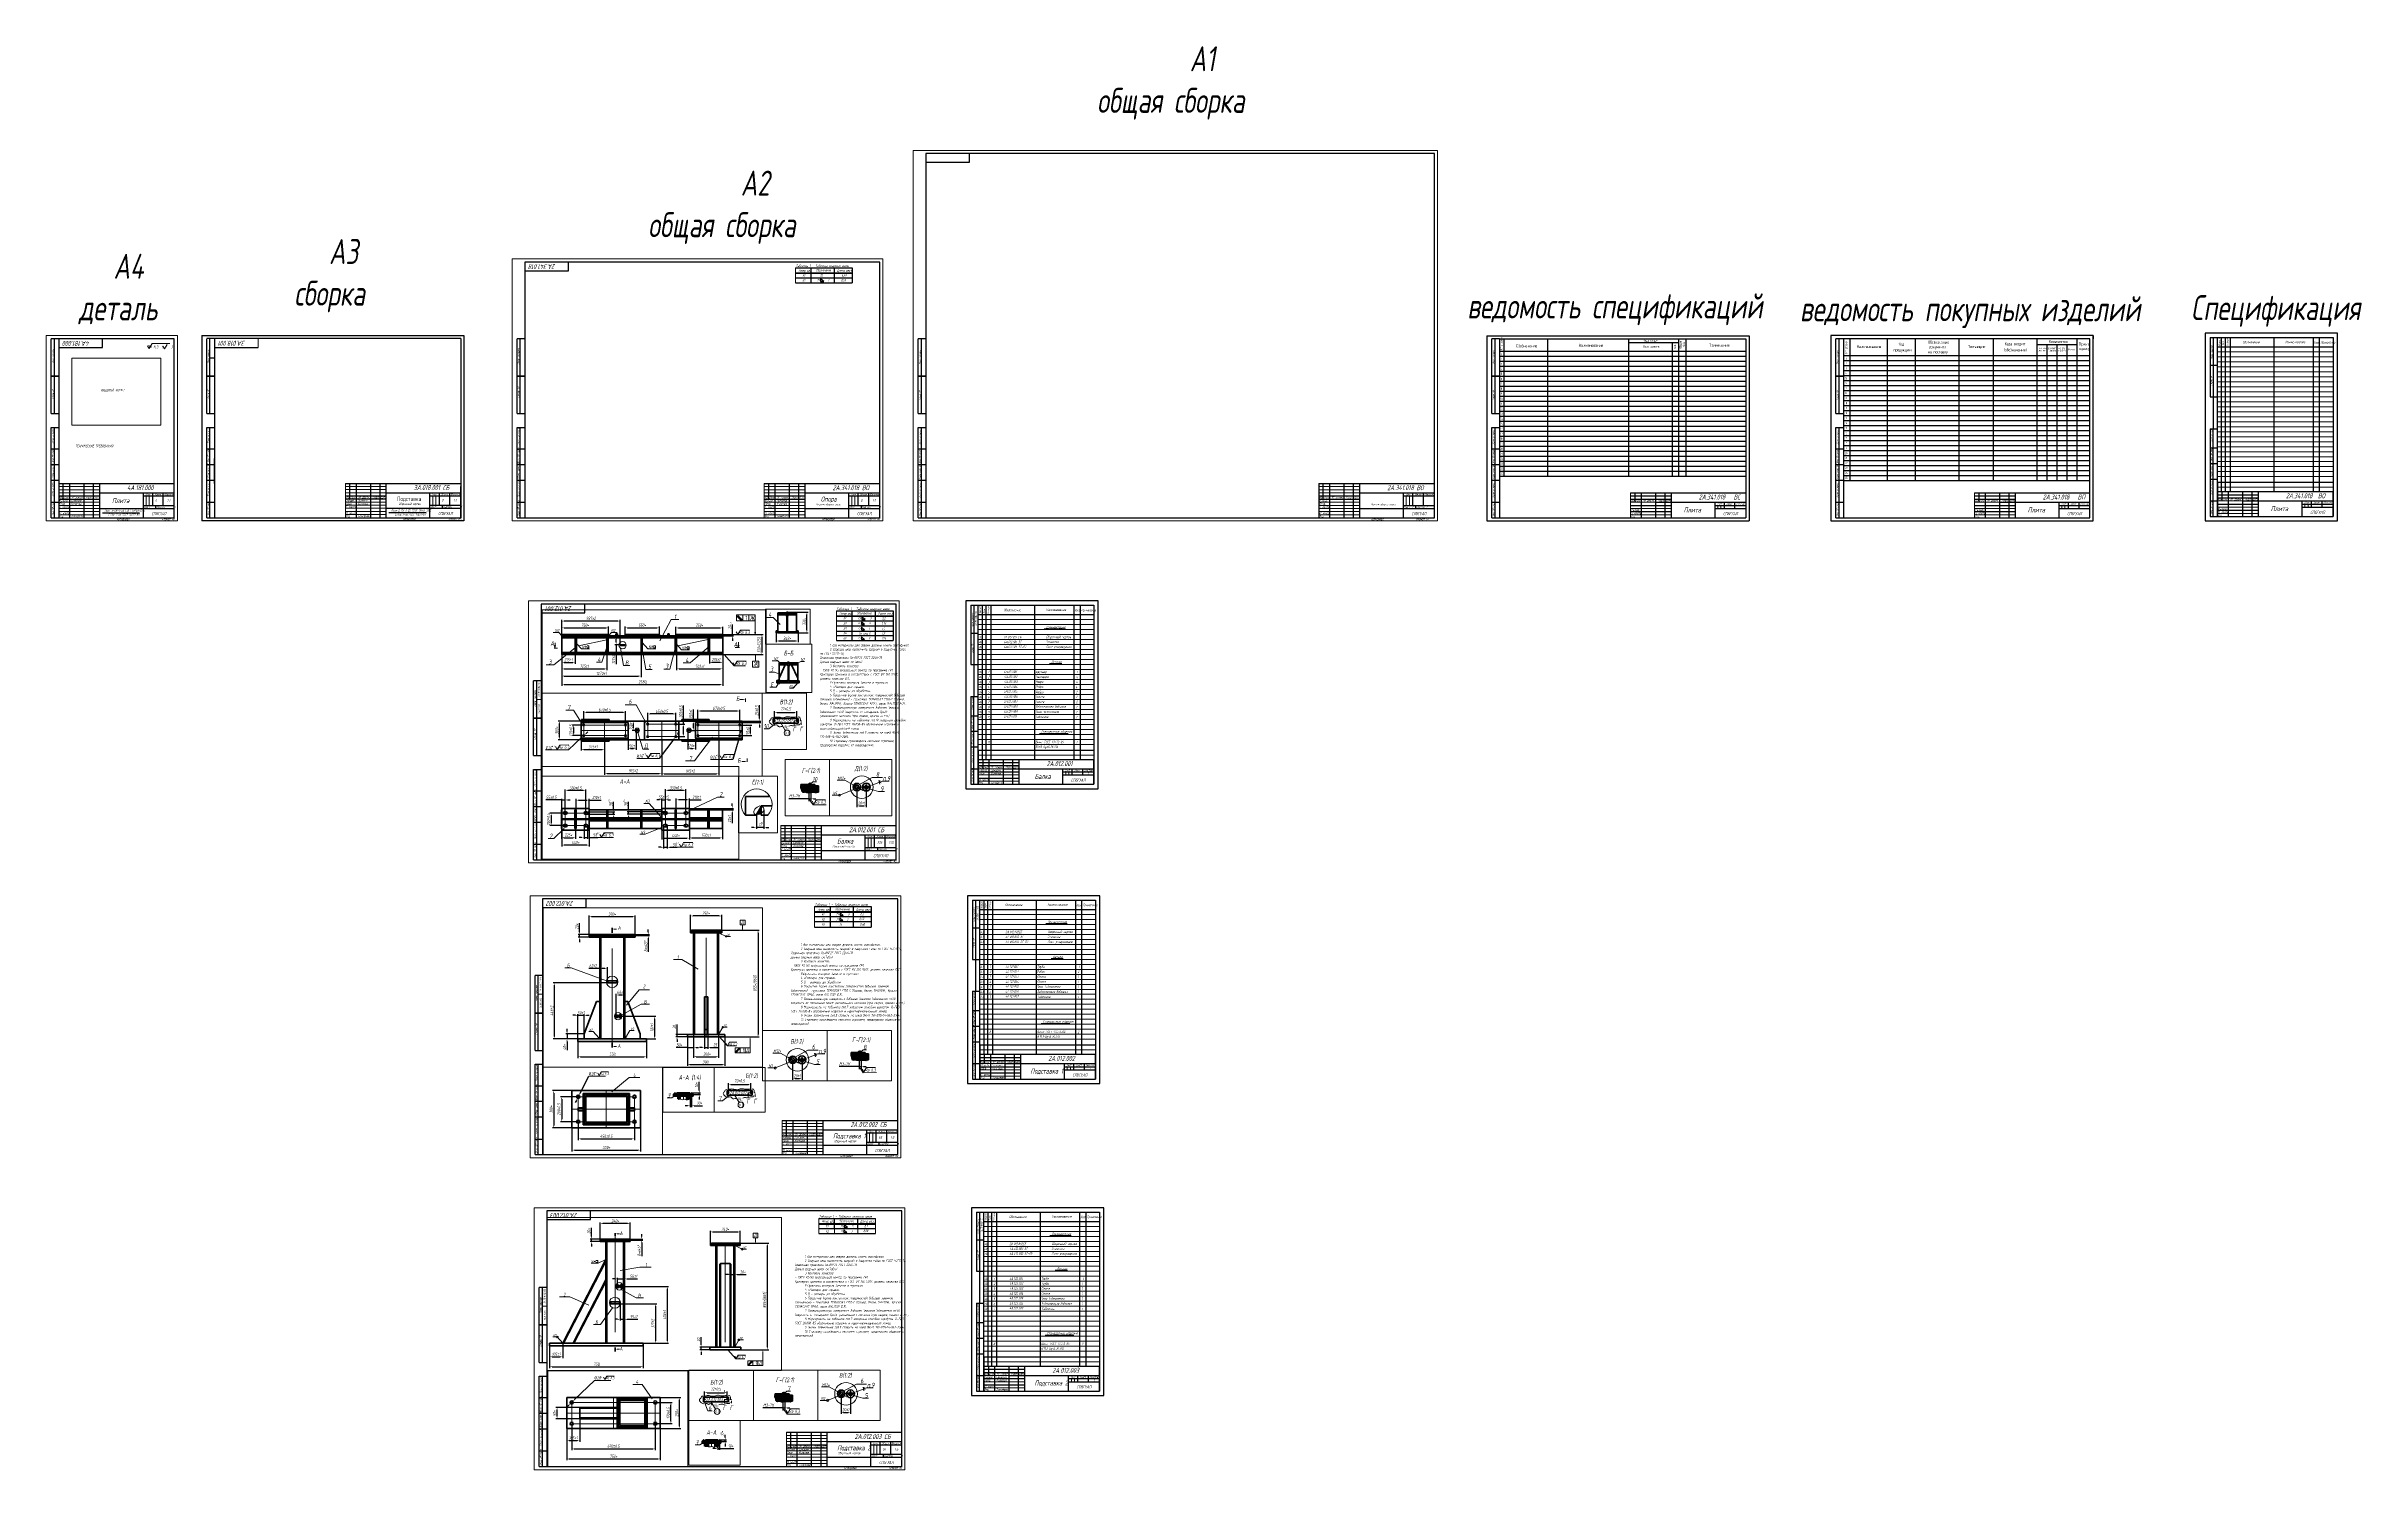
# Paper-space layout 'ЛИСТ' of a CAD drawing. Header units: millimetres. Extents: x 2847 to 6557, y 3037 to 5319.
# The model-space entities are those that its viewports show. They can reach past a viewport. Long polylines and large blocks are cut down to what shows.
import ezdxf

# ---------------------------------------------------------------- set-up
doc = ezdxf.new("R2010")
doc.units = ezdxf.units.MM
for name, pattern in [('CENTER', [50.8, 31.75, -6.35, 6.35, -6.35]), ('CENTER2', [28.575, 19.05, -3.175, 3.175, -3.175]), ('CENTERX2', [20.32, 12.7, -2.54, 2.54, -2.54]), ('K5LT_BASIC', [0])]:
    doc.linetypes.add(name, pattern=pattern)
for name, color, linetype in [('1', 1, 'Continuous'), ('РАМКА', 7, 'Continuous'), ('Системный слой', 7, 'Continuous')]:
    doc.layers.add(name, color=color, linetype=linetype)
doc.layers.add('Layer1', color=4, linetype='Continuous', plot=False)
doc.layers.add('ОСЕВЫЕ', color=7, linetype='CENTER', lineweight=18)
doc.layers.add('РАЗМЕРЫ', color=7, linetype='Continuous', lineweight=18)
doc.layers.add('Рамка ред', color=7, linetype='Continuous', true_color=0x000000)
doc.styles.add('Romans-3.5', font='romans.shx', dxfattribs={"width": 0.7, "height": 3.5})
doc.styles.add('Romans-7', font='romans.shx', dxfattribs={"width": 0.7, "height": 7})
doc.styles.add('ROMANS4', font='romans.shx', dxfattribs={"width": 0.7, "height": 4})
doc.styles.add('ROMANS60', font='romans.shx', dxfattribs={"width": 0.7, "height": 4})
doc.styles.get("Standard").update_dxf_attribs({"font": 'simplex.shx', "width": 0.7, "oblique": 10})
doc.styles.add('стандарт', font='romans.shx', dxfattribs={"width": 0.75, "oblique": 15})
doc.dimstyles.new('STAND1', dxfattribs={"dimtxt": 5, "dimasz": 4, "dimexe": 2, "dimexo": 0, "dimgap": 2, "dimtad": 1, "dimdec": 0, "dimzin": 0, "dimdsep": 46, "dimtxsty": 'Standard', "dimcen": 0, "dimadec": 0, "dimazin": 0, "dimtfac": 1, "dimtdec": 0, "dimtmove": 0, "dimatfit": 3, "dimfxl": 3, "dimtolj": 1, "dimtzin": 0, "dimarcsym": 1})
doc.dimstyles.new('Stand10', dxfattribs={"dimtxt": 50, "dimasz": 40, "dimexe": 20, "dimexo": 0, "dimgap": 16, "dimtad": 1, "dimdec": 0, "dimzin": 0, "dimdsep": 46, "dimtxsty": 'Standard', "dimcen": 0, "dimadec": 0, "dimazin": 0, "dimtfac": 1, "dimtdec": 0, "dimtmove": 0, "dimatfit": 3, "dimfxl": 0.18, "dimtolj": 1, "dimtzin": 0, "dimarcsym": 0})
doc.dimstyles.new('Stand2', dxfattribs={"dimtxt": 10, "dimasz": 8, "dimexe": 4, "dimexo": 0, "dimgap": 4, "dimtad": 1, "dimdec": 0, "dimzin": 0, "dimdsep": 46, "dimtxsty": 'Standard', "dimcen": 0, "dimadec": 0, "dimazin": 0, "dimtfac": 1, "dimtdec": 0, "dimtmove": 0, "dimatfit": 3, "dimfxl": 0.18, "dimtolj": 1, "dimtzin": 0, "dimarcsym": 0})
doc.dimstyles.new('STAND2-1', dxfattribs={"dimtxt": 2.5, "dimasz": 2, "dimexe": 2, "dimexo": 0, "dimgap": 1, "dimtad": 1, "dimdec": 0, "dimzin": 0, "dimdsep": 46, "dimtxsty": 'Standard', "dimcen": 0, "dimadec": 0, "dimazin": 0, "dimtfac": 1, "dimtdec": 0, "dimtmove": 0, "dimatfit": 3, "dimfxl": 3, "dimtolj": 1, "dimtzin": 0, "dimarcsym": 1})
doc.dimstyles.new('Stand4', dxfattribs={"dimtxt": 20, "dimasz": 16, "dimexe": 8, "dimexo": 0, "dimgap": 8, "dimtad": 1, "dimdec": 0, "dimzin": 0, "dimdsep": 46, "dimtxsty": 'Standard', "dimcen": 0, "dimadec": 0, "dimazin": 0, "dimtfac": 1, "dimtdec": 0, "dimtmove": 0, "dimatfit": 3, "dimfxl": 0.18, "dimtolj": 1, "dimtzin": 0, "dimarcsym": 0})
doc.dimstyles.new('Stand5', dxfattribs={"dimtxt": 25, "dimasz": 20, "dimexe": 10, "dimexo": 0, "dimgap": 8, "dimtad": 1, "dimdec": 0, "dimzin": 0, "dimdsep": 46, "dimtxsty": 'Standard', "dimcen": 0, "dimadec": 0, "dimazin": 0, "dimtfac": 1, "dimtdec": 0, "dimtmove": 0, "dimatfit": 3, "dimfxl": 0.18, "dimtolj": 1, "dimtzin": 0, "dimarcsym": 0})
pattern_1 = [(135, (45397.203, 44247.18), (-6.735192, -6.735192), []), (135, (45397.203, 44251.67), (-6.735192, -6.735192), [])]

# ---------------------------------------------------------------- blocks, each defined once
blk = doc.blocks.new('*D5008')
at = {"layer": 'РАЗМЕРЫ', "color": 0, "insert": (3027.4, 4836.8), "char_height": 5, "attachment_point": 5, "rotation": 358.9105}
blk.add_mtext('\\A1; Ra 6,3  (     )', dxfattribs=at)
blk = doc.blocks.new('*D5312')
at = {"layer": 'РАЗМЕРЫ', "color": 0, "lineweight": 18, "insert": (49239.181749, 47461.475074), "char_height": 25, "attachment_point": 5, "rotation": 359.898498859}
blk.add_mtext('\\A1;\\A1;+0.5   \\S;\\S;', dxfattribs=at)
blk = doc.blocks.new('*D5313')
at = {"layer": 'РАЗМЕРЫ', "color": 0, "lineweight": 18, "insert": (49388.1, 47427.7), "char_height": 50, "attachment_point": 5, "rotation": 359.8985}
blk.add_mtext('\\A1;Ra 6,3', dxfattribs=at)
blk = doc.blocks.new('*D5588')
at = {"layer": 'РАЗМЕРЫ', "color": 0, "lineweight": 18, "insert": (50506, 51626.7), "char_height": 75, "attachment_point": 5, "rotation": 359.8985}
blk.add_mtext('\\A1;4', dxfattribs=at)
blk = doc.blocks.new('*D5589')
at = {"layer": 'РАЗМЕРЫ', "color": 0, "lineweight": 18, "insert": (51069.5, 51561.9), "char_height": 25, "attachment_point": 5, "rotation": 89.8985}
blk.add_mtext('\\A1;-1', dxfattribs=at)
blk = doc.blocks.new('*D5590')
at = {"layer": 'РАЗМЕРЫ', "color": 0, "lineweight": 18, "insert": (50560.7, 50014.7), "char_height": 75, "attachment_point": 5, "rotation": 359.8985}
blk.add_mtext('\\A1;Б-Б', dxfattribs=at)
blk = doc.blocks.new('*D5591')
at = {"layer": 'РАЗМЕРЫ', "color": 0, "lineweight": 18, "insert": (50788.6, 49911.7), "char_height": 50, "attachment_point": 5, "rotation": 359.8985}
blk.add_mtext('\\A1;N2', dxfattribs=at)
blk = doc.blocks.new('*D5592')
at = {"layer": 'РАЗМЕРЫ', "color": 0, "lineweight": 18, "insert": (50358.2, 49926.8), "char_height": 50, "attachment_point": 5, "rotation": 0.1015}
blk.add_mtext('\\A1;N2', dxfattribs=at)
blk = doc.blocks.new('*D5593')
at = {"layer": 'РАЗМЕРЫ', "color": 0, "lineweight": 18, "insert": (50292.2, 49760.6), "char_height": 75, "attachment_point": 5, "rotation": 359.8985}
blk.add_mtext('\\A1;3', dxfattribs=at)
blk = doc.blocks.new('*D5594')
at = {"layer": 'РАЗМЕРЫ', "color": 0, "lineweight": 18, "insert": (50294.8, 49512.4), "char_height": 75, "attachment_point": 5, "rotation": 359.8985}
blk.add_mtext('\\A1;Е', dxfattribs=at)
blk = doc.blocks.new('*D5595')
at = {"layer": 'РАЗМЕРЫ', "color": 0, "lineweight": 18, "insert": (50606.5, 49481.2), "char_height": 50, "attachment_point": 5, "rotation": 359.8985}
blk.add_mtext('\\A1;N4', dxfattribs=at)
blk = doc.blocks.new('*D5596')
at = {"layer": 'РАЗМЕРЫ', "color": 0, "lineweight": 18, "insert": (52163.6, 49734), "char_height": 7.5, "attachment_point": 5, "rotation": 359.8985}
blk.add_mtext('\\A1;Е(1:1)', dxfattribs=at)
blk = doc.blocks.new('*D5597')
at = {"layer": 'РАЗМЕРЫ', "color": 0, "lineweight": 18, "insert": (52171.2, 49669.7), "char_height": 2.5, "attachment_point": 5, "rotation": 359.8985}
blk.add_mtext('\\A1;-1', dxfattribs=at)
blk = doc.blocks.new('*D5598')
at = {"layer": 'DEFPOINTS', "color": 0, "lineweight": 18}
for p in [(52161.9, 49681.7), (52173.6, 49689.9), (52161.9, 49661.7)]:
    blk.add_point(p, dxfattribs=at)
at = {"layer": 'РАЗМЕРЫ', "color": 0, "lineweight": -2}
for p, q in [((52161.9, 49681.7), (52161.9, 49659.7)), ((52173.6, 49689.9), (52173.6, 49659.7)), ((52157.9, 49661.7), (52153.9, 49661.7)), ((52173.6, 49661.7), (52161.9, 49661.7)), ((52177.6, 49661.7), (52181.6, 49661.7))]:
    blk.add_line(p, q, dxfattribs=at)
at = {"layer": 'РАЗМЕРЫ', "color": 0, "lineweight": 18}
for points in [[(52157.9, 49661), (52157.9, 49662.3), (52161.9, 49661.7)], [(52177.6, 49662.3), (52177.6, 49661), (52173.6, 49661.7)]]:
    blk.add_solid(points, dxfattribs=at)
at = {"layer": 'РАЗМЕРЫ', "color": 0, "lineweight": 18, "insert": (52168.2, 49666.4), "char_height": 5, "attachment_point": 5}
blk.add_mtext('\\A1;12', dxfattribs=at)
blk = doc.blocks.new('*D5599')
at = {"layer": 'РАЗМЕРЫ', "color": 0, "lineweight": 18, "insert": (47050.8, 50107.6), "char_height": 75, "attachment_point": 5, "rotation": 359.8985}
blk.add_mtext('\\A1;7', dxfattribs=at)
blk = doc.blocks.new('*D5600')
at = {"layer": 'РАЗМЕРЫ', "color": 0, "lineweight": 18, "insert": (48286.5, 49482), "char_height": 75, "attachment_point": 5, "rotation": 359.8985}
blk.add_mtext('\\A1;Д', dxfattribs=at)
blk = doc.blocks.new('*D5601')
at = {"layer": 'РАЗМЕРЫ', "color": 0, "lineweight": 18, "insert": (49778.3, 49255.3), "char_height": 75, "attachment_point": 5, "rotation": 359.8985}
blk.add_mtext('\\A1;Б', dxfattribs=at)
blk = doc.blocks.new('*D5602')
at = {"layer": 'РАЗМЕРЫ', "color": 0, "lineweight": 18, "insert": (48033.2, 50198.8), "char_height": 75, "attachment_point": 5, "rotation": 359.8985}
blk.add_mtext('\\A1;6', dxfattribs=at)
blk = doc.blocks.new('*D5603')
at = {"layer": 'РАЗМЕРЫ', "color": 0, "lineweight": 18, "insert": (46731, 49458.2), "char_height": 50, "attachment_point": 5, "rotation": 359.8985}
blk.add_mtext('\\A1;{\\Q0;%%C}26', dxfattribs=at)
blk = doc.blocks.new('*D5604')
at = {"layer": 'РАЗМЕРЫ', "color": 0, "lineweight": 18, "insert": (46800, 49485.6), "char_height": 25, "attachment_point": 5, "rotation": 359.8985}
blk.add_mtext('\\A1;-0.5', dxfattribs=at)
blk = doc.blocks.new('*D5605')
at = {"layer": 'РАЗМЕРЫ', "color": 0, "lineweight": 18, "insert": (46970.6, 49463.2), "char_height": 50, "attachment_point": 5, "rotation": 359.8985}
blk.add_mtext('\\A1;Ra 6,3', dxfattribs=at)
blk = doc.blocks.new('*D5606')
at = {"layer": 'РАЗМЕРЫ', "color": 0, "lineweight": 18, "insert": (49758.3, 50247.2), "char_height": 75, "attachment_point": 5, "rotation": 359.8985}
blk.add_mtext('\\A1;Б', dxfattribs=at)
blk = doc.blocks.new('*D5607')
at = {"layer": 'РАЗМЕРЫ', "color": 0, "lineweight": 18, "insert": (48376.4, 48447), "char_height": 75, "attachment_point": 5, "rotation": 359.8985}
blk.add_mtext('\\A1;А-А', dxfattribs=at)
blk = doc.blocks.new('*D5608')
at = {"layer": 'РАЗМЕРЫ', "color": 0, "lineweight": 18, "insert": (48743.4, 48129.1), "char_height": 50, "attachment_point": 5, "rotation": 0.1015}
blk.add_mtext('\\A1;N3', dxfattribs=at)
blk = doc.blocks.new('*D5609')
at = {"layer": 'РАЗМЕРЫ', "color": 0, "lineweight": 18, "insert": (48670.4, 47631.2), "char_height": 50, "attachment_point": 5, "rotation": 0.1015}
blk.add_mtext('\\A1;N3', dxfattribs=at)
blk = doc.blocks.new('*D5610')
at = {"layer": 'РАЗМЕРЫ', "color": 0, "lineweight": 18, "insert": (47196, 47573.5), "char_height": 75, "attachment_point": 5, "rotation": 0.1015}
blk.add_mtext('\\A1;2', dxfattribs=at)
blk = doc.blocks.new('*D5614')
at = {"layer": 'DEFPOINTS', "color": 0, "lineweight": 18}
for p in [(51456.3, 49734), (51384.3, 49707.1), (51456.3, 49707.1)]:
    blk.add_point(p, dxfattribs=at)
at = {"layer": 'РАЗМЕРЫ', "color": 0, "lineweight": -2}
for p, q in [((51384.3, 49707.1), (51384.3, 49738)), ((51456.3, 49707.1), (51456.3, 49738)), ((51392.3, 49734), (51448.3, 49734))]:
    blk.add_line(p, q, dxfattribs=at)
at = {"layer": 'РАЗМЕРЫ', "color": 0, "lineweight": 18}
for points in [[(51392.3, 49735.4), (51392.3, 49732.7), (51384.3, 49734)], [(51448.3, 49732.7), (51448.3, 49735.4), (51456.3, 49734)]]:
    blk.add_solid(points, dxfattribs=at)
at = {"layer": 'РАЗМЕРЫ', "color": 0, "lineweight": 18, "insert": (51420.3, 49744.4), "char_height": 10, "attachment_point": 5}
blk.add_mtext('\\A1;72±0,5', dxfattribs=at)
blk = doc.blocks.new('*D5615')
at = {"layer": 'РАЗМЕРЫ', "color": 0, "lineweight": 18, "insert": (51415.5, 49707.1), "char_height": 10, "attachment_point": 5, "rotation": 359.6202}
blk.add_mtext('\\A1;2А.012.001', dxfattribs=at)
blk = doc.blocks.new('*D5616')
at = {"layer": 'РАЗМЕРЫ', "color": 0, "lineweight": 18, "insert": (51421.4, 49767.1), "char_height": 15, "attachment_point": 5, "rotation": 359.8985}
blk.add_mtext('\\A1;В(1:2)', dxfattribs=at)
blk = doc.blocks.new('*D5617')
at = {"layer": 'РАЗМЕРЫ', "color": 0, "lineweight": 18, "insert": (51424.7, 49668.9), "char_height": 10, "attachment_point": 5, "rotation": 4.759}
blk.add_mtext('\\A1;п.8', dxfattribs=at)
blk = doc.blocks.new('*D5618')
at = {"layer": 'РАЗМЕРЫ', "color": 0, "lineweight": 18, "insert": (51420.7, 49687.6), "char_height": 10, "attachment_point": 5, "rotation": 304.2193}
blk.add_mtext('\\A1;ЧН', dxfattribs=at)
blk = doc.blocks.new('*D5619')
at = {"layer": 'РАЗМЕРЫ', "color": 0, "lineweight": 18, "insert": (51357.4, 49689.6), "char_height": 15, "attachment_point": 5, "rotation": 359.8985}
blk.add_mtext('\\A1;10', dxfattribs=at)
blk = doc.blocks.new('*D5620')
at = {"layer": 'РАЗМЕРЫ', "color": 0, "lineweight": 18, "insert": (51447.6, 49680.9), "char_height": 15, "attachment_point": 5, "rotation": 359.8985}
blk.add_mtext('\\A1;Г', dxfattribs=at)
blk = doc.blocks.new('*D5621')
at = {"layer": 'РАЗМЕРЫ', "color": 0, "lineweight": 18, "insert": (51469.9, 49680.9), "char_height": 15, "attachment_point": 5, "rotation": 359.8985}
blk.add_mtext('\\A1;Г', dxfattribs=at)
blk = doc.blocks.new('*D5622')
at = {"layer": 'РАЗМЕРЫ', "color": 0, "lineweight": 18, "insert": (52009.4, 49717.6), "char_height": 3.75, "attachment_point": 5, "rotation": 359.8985}
blk.add_mtext('\\A1;Г-Г(2:1)', dxfattribs=at)
blk = doc.blocks.new('*D5623')
at = {"layer": 'РАЗМЕРЫ', "color": 0, "lineweight": 18, "insert": (52012.5, 49710.7), "char_height": 3.75, "attachment_point": 5, "rotation": 359.8985}
blk.add_mtext('\\A1;10', dxfattribs=at)
blk = doc.blocks.new('*D5624')
at = {"layer": 'DEFPOINTS', "color": 0, "lineweight": 18}
for p in [(52007.8, 49700.2), (52009.4, 49700.2), (52009.4, 49695.2)]:
    blk.add_point(p, dxfattribs=at)
at = {"layer": 'РАЗМЕРЫ', "color": 0, "lineweight": -2}
for p, q in [((52007.8, 49700.2), (52007.8, 49693.2)), ((52009.4, 49700.2), (52009.4, 49693.2)), ((52007.8, 49695.2), (51991.7, 49695.2)), ((52007.8, 49695.2), (51991.7, 49695.2)), ((52005.8, 49695.2), (52003.8, 49695.2)), ((52007.8, 49695.2), (52009.4, 49695.2)), ((52011.4, 49695.2), (52013.4, 49695.2))]:
    blk.add_line(p, q, dxfattribs=at)
at = {"layer": 'РАЗМЕРЫ', "color": 0, "lineweight": 18}
for points in [[(52005.8, 49694.9), (52005.8, 49695.5), (52007.8, 49695.2)], [(52011.4, 49695.5), (52011.4, 49694.9), (52009.4, 49695.2)]]:
    blk.add_solid(points, dxfattribs=at)
at = {"layer": 'РАЗМЕРЫ', "color": 0, "lineweight": 18, "insert": (51996.3, 49697.5), "char_height": 2.5, "attachment_point": 5}
blk.add_mtext('\\A1;М3-7Н', dxfattribs=at)
blk = doc.blocks.new('*D5625')
at = {"layer": 'РАЗМЕРЫ', "color": 0, "lineweight": 18, "insert": (52017, 49692.2), "char_height": 2.5, "attachment_point": 5, "rotation": 359.8985}
blk.add_mtext('\\A1;Ra 6,3', dxfattribs=at)
blk = doc.blocks.new('*D5626')
at = {"layer": 'РАЗМЕРЫ', "color": 0, "lineweight": 18, "insert": (51726.9, 49767.8), "char_height": 15, "attachment_point": 5, "rotation": 359.8985}
blk.add_mtext('\\A1;Д(1:2)', dxfattribs=at)
blk = doc.blocks.new('*D5627')
at = {"layer": 'РАЗМЕРЫ', "color": 0, "lineweight": 18, "insert": (51779.7, 49750.5), "char_height": 15, "attachment_point": 5, "rotation": 0.1015}
blk.add_mtext('\\A1;8', dxfattribs=at)
blk = doc.blocks.new('*D5628')
at = {"layer": 'РАЗМЕРЫ', "color": 0, "lineweight": 18, "insert": (51793.6, 49704.3), "char_height": 15, "attachment_point": 5, "rotation": 0.1015}
blk.add_mtext('\\A1;9', dxfattribs=at)
blk = doc.blocks.new('*D5629')
at = {"layer": 'РАЗМЕРЫ', "color": 0, "lineweight": 18, "insert": (51808, 49737.4), "char_height": 15, "attachment_point": 5, "rotation": 0.1015}
blk.add_mtext('\\A1;п.9', dxfattribs=at)
blk = doc.blocks.new('*D5630')
at = {"layer": 'DEFPOINTS', "color": 0, "lineweight": 18}
for p in [(51713.3, 49709.6), (51743.3, 49709.6), (51743.3, 49649.2)]:
    blk.add_point(p, dxfattribs=at)
at = {"layer": 'РАЗМЕРЫ', "color": 0, "lineweight": -2}
for p, q in [((51713.3, 49709.6), (51713.3, 49645.2)), ((51743.3, 49709.6), (51743.3, 49645.2)), ((51721.3, 49649.2), (51735.3, 49649.2))]:
    blk.add_line(p, q, dxfattribs=at)
at = {"layer": 'РАЗМЕРЫ', "color": 0, "lineweight": 18}
for points in [[(51721.3, 49650.5), (51721.3, 49647.9), (51713.3, 49649.2)], [(51735.3, 49647.9), (51735.3, 49650.5), (51743.3, 49649.2)]]:
    blk.add_solid(points, dxfattribs=at)
at = {"layer": 'РАЗМЕРЫ', "color": 0, "lineweight": 18, "insert": (51728.2, 49658.6), "char_height": 10, "attachment_point": 5}
blk.add_mtext('\\A1;20±1', dxfattribs=at)
blk = doc.blocks.new('*D5631')
at = {"layer": 'РАЗМЕРЫ', "color": 0, "lineweight": 18, "insert": (51663.9, 49737.9), "char_height": 10, "attachment_point": 5, "rotation": 0.1015}
blk.add_mtext('\\A1;М12*', dxfattribs=at)
blk = doc.blocks.new('*D5632')
at = {"layer": 'РАЗМЕРЫ', "color": 0, "lineweight": 18, "insert": (51643.1, 49689.5), "char_height": 10, "attachment_point": 5, "rotation": 0.1015}
blk.add_mtext('\\A1;N5', dxfattribs=at)
blk = doc.blocks.new('*D5633')
at = {"layer": 'РАЗМЕРЫ', "color": 0, "lineweight": 18, "insert": (48538.6, 51498.6), "char_height": 50, "attachment_point": 5, "rotation": 359.8985}
blk.add_mtext('\\A1;N1', dxfattribs=at)
blk = doc.blocks.new('*D5634')
at = {"layer": 'РАЗМЕРЫ', "color": 0, "lineweight": 18, "insert": (47944.6, 51761.2), "char_height": 50, "attachment_point": 5, "rotation": 359.8985}
blk.add_mtext('\\A1;N2', dxfattribs=at)
blk = doc.blocks.new('*D5635')
at = {"layer": 'РАЗМЕРЫ', "color": 0, "lineweight": 18, "insert": (48936.2, 51980.2), "char_height": 75, "attachment_point": 5, "rotation": 359.8985}
blk.add_mtext('\\A1;1', dxfattribs=at)
blk = doc.blocks.new('*D5636')
at = {"layer": 'РАЗМЕРЫ', "color": 0, "lineweight": 18, "insert": (47472.2, 51495.8), "char_height": 50, "attachment_point": 5, "rotation": 359.8985}
blk.add_mtext('\\A1;N1', dxfattribs=at)
blk = doc.blocks.new('*D5637')
at = {"layer": 'РАЗМЕРЫ', "color": 0, "lineweight": 18, "insert": (47044.8, 51761.2), "char_height": 50, "attachment_point": 5, "rotation": 0.1015}
blk.add_mtext('\\A1;N2', dxfattribs=at)
blk = doc.blocks.new('*D5638')
at = {"layer": 'РАЗМЕРЫ', "color": 0, "lineweight": 18, "insert": (49906.3, 51538.7), "char_height": 75, "attachment_point": 5, "rotation": 359.8985}
blk.add_mtext('\\A1;А', dxfattribs=at)
blk = doc.blocks.new('*D5639')
at = {"layer": 'РАЗМЕРЫ', "color": 0, "lineweight": 18, "insert": (46967.6, 51553.9), "char_height": 75, "attachment_point": 5, "rotation": 359.8985}
blk.add_mtext('\\A1;А', dxfattribs=at)
blk = doc.blocks.new('*D5640')
at = {"layer": 'РАЗМЕРЫ', "color": 0, "lineweight": 18, "insert": (49995.4, 51229.1), "char_height": 50, "attachment_point": 5, "rotation": 359.8985}
blk.add_mtext('\\A1;Ra 6,3', dxfattribs=at)
blk = doc.blocks.new('*D5641')
at = {"layer": 'РАЗМЕРЫ', "color": 0, "lineweight": 18, "insert": (50226.4, 51220.8), "char_height": 75, "attachment_point": 5, "rotation": 359.8985}
blk.add_mtext('\\A1;Ж', dxfattribs=at)
blk = doc.blocks.new('*D5642')
at = {"layer": 'РАЗМЕРЫ', "color": 0, "lineweight": 18, "insert": (50048.9, 51726.1), "char_height": 50, "attachment_point": 5, "rotation": 359.8985}
blk.add_mtext('\\A1;Ra 6,3', dxfattribs=at)
blk = doc.blocks.new('*D5643')
at = {"layer": 'РАЗМЕРЫ', "color": 0, "lineweight": 18, "insert": (50069.6, 51961.9), "char_height": 75, "attachment_point": 5, "rotation": 359.8985}
blk.add_mtext('\\A1;1', dxfattribs=at)
blk = doc.blocks.new('*D5644')
at = {"layer": 'РАЗМЕРЫ', "color": 0, "lineweight": 18, "insert": (50170.1, 51961.2), "char_height": 75, "attachment_point": 5, "rotation": 359.8985}
blk.add_mtext('\\A1;Ж', dxfattribs=at)
blk = doc.blocks.new('*D5645')
at = {"layer": 'РАЗМЕРЫ', "color": 0, "lineweight": 18, "insert": (48161.2, 51241.7), "char_height": 75, "attachment_point": 5, "rotation": 359.8985}
blk.add_mtext('\\A1;В', dxfattribs=at)
blk = doc.blocks.new('*D5646')
at = {"layer": 'РАЗМЕРЫ', "color": 0, "lineweight": 18, "insert": (48472.6, 50919.4), "char_height": 25, "attachment_point": 5, "rotation": 359.8985}
blk.add_mtext('\\A1;-1', dxfattribs=at)
blk = doc.blocks.new('*D5660')
at = {"layer": 'РАЗМЕРЫ', "color": 0, "lineweight": 18, "insert": (49825.7, 51867.3), "char_height": 25, "attachment_point": 5, "rotation": 89.8985}
blk.add_mtext('\\A1;-0.5', dxfattribs=at)
blk = doc.blocks.new('*D5684')
at = {"layer": 'РАЗМЕРЫ', "color": 0, "lineweight": 18, "insert": (49368.2, 49307.6), "char_height": 50, "attachment_point": 5, "rotation": 359.8985}
blk.add_mtext('\\A1;{\\Q0;%%C}26', dxfattribs=at)
blk = doc.blocks.new('*D5685')
at = {"layer": 'РАЗМЕРЫ', "color": 0, "lineweight": 18, "insert": (49437.1, 49335.1), "char_height": 25, "attachment_point": 5, "rotation": 359.8985}
blk.add_mtext('\\A1;-0.5', dxfattribs=at)
blk = doc.blocks.new('*D5686')
at = {"layer": 'РАЗМЕРЫ', "color": 0, "lineweight": 18, "insert": (49607.8, 49312.7), "char_height": 50, "attachment_point": 5, "rotation": 359.8985}
blk.add_mtext('\\A1;Ra 6,3', dxfattribs=at)
blk = doc.blocks.new('*D5687')
at = {"layer": 'РАЗМЕРЫ', "color": 0, "lineweight": 18, "insert": (48188.6, 49322.9), "char_height": 50, "attachment_point": 5, "rotation": 359.8985}
blk.add_mtext('\\A1;{\\Q0;%%C}26', dxfattribs=at)
blk = doc.blocks.new('*D5688')
at = {"layer": 'РАЗМЕРЫ', "color": 0, "lineweight": 18, "insert": (48257.5, 49350.4), "char_height": 25, "attachment_point": 5, "rotation": 359.8985}
blk.add_mtext('\\A1;-0.5', dxfattribs=at)
blk = doc.blocks.new('*D5689')
at = {"layer": 'РАЗМЕРЫ', "color": 0, "lineweight": 18, "insert": (48428.2, 49328), "char_height": 50, "attachment_point": 5, "rotation": 359.8985}
blk.add_mtext('\\A1;Ra 6,3', dxfattribs=at)
blk = doc.blocks.new('*D5702')
at = {"layer": 'DEFPOINTS', "color": 0, "lineweight": 18}
for p in [(47869.7, 51803.6), (47119.7, 51695.3), (47869.7, 51695.3)]:
    blk.add_point(p, dxfattribs=at)
at = {"layer": 'РАЗМЕРЫ', "color": 0, "lineweight": -2}
for p, q in [((47119.7, 51695.3), (47119.7, 51823.6)), ((47869.7, 51695.3), (47869.7, 51823.6)), ((47159.7, 51803.6), (47829.7, 51803.6))]:
    blk.add_line(p, q, dxfattribs=at)
at = {"layer": 'РАЗМЕРЫ', "color": 0, "lineweight": 18}
for points in [[(47159.7, 51810.2), (47159.7, 51796.9), (47119.7, 51803.6)], [(47829.7, 51796.9), (47829.7, 51810.2), (47869.7, 51803.6)]]:
    blk.add_solid(points, dxfattribs=at)
at = {"layer": 'РАЗМЕРЫ', "color": 0, "lineweight": 18, "insert": (47494.7, 51845.6), "char_height": 50, "attachment_point": 5}
blk.add_mtext('\\A1;750*', dxfattribs=at)
blk = doc.blocks.new('*D5703')
at = {"layer": 'DEFPOINTS', "color": 0, "lineweight": 18}
for p in [(48684.7, 51803.6), (48134.7, 51695.3), (48684.7, 51695.3)]:
    blk.add_point(p, dxfattribs=at)
at = {"layer": 'РАЗМЕРЫ', "color": 0, "lineweight": -2}
for p, q in [((48134.7, 51695.3), (48134.7, 51823.6)), ((48684.7, 51695.3), (48684.7, 51823.6)), ((48174.7, 51803.6), (48644.7, 51803.6))]:
    blk.add_line(p, q, dxfattribs=at)
at = {"layer": 'РАЗМЕРЫ', "color": 0, "lineweight": 18}
for points in [[(48174.7, 51810.2), (48174.7, 51796.9), (48134.7, 51803.6)], [(48644.7, 51796.9), (48644.7, 51810.2), (48684.7, 51803.6)]]:
    blk.add_solid(points, dxfattribs=at)
at = {"layer": 'РАЗМЕРЫ', "color": 0, "lineweight": 18, "insert": (48409.7, 51845.6), "char_height": 50, "attachment_point": 5}
blk.add_mtext('\\A1;550*', dxfattribs=at)
blk = doc.blocks.new('*D5704')
at = {"layer": 'DEFPOINTS', "color": 0, "lineweight": 18}
for p in [(49699.7, 51802), (48949.7, 51695.3), (49699.7, 51695.3)]:
    blk.add_point(p, dxfattribs=at)
at = {"layer": 'РАЗМЕРЫ', "color": 0, "lineweight": -2}
for p, q in [((48949.7, 51695.3), (48949.7, 51822)), ((49699.7, 51695.3), (49699.7, 51822)), ((48989.7, 51802), (49659.7, 51802))]:
    blk.add_line(p, q, dxfattribs=at)
at = {"layer": 'РАЗМЕРЫ', "color": 0, "lineweight": 18}
for points in [[(48989.7, 51808.7), (48989.7, 51795.4), (48949.7, 51802)], [(49659.7, 51795.4), (49659.7, 51808.7), (49699.7, 51802)]]:
    blk.add_solid(points, dxfattribs=at)
at = {"layer": 'РАЗМЕРЫ', "color": 0, "lineweight": 18, "insert": (49324.7, 51844.1), "char_height": 50, "attachment_point": 5}
blk.add_mtext('\\A1;750*', dxfattribs=at)
blk = doc.blocks.new('*D5705')
at = {"layer": 'РАЗМЕРЫ', "color": 0, "lineweight": 18, "insert": (49077.2, 51481), "char_height": 50, "attachment_point": 5, "rotation": 359.8985}
blk.add_mtext('\\A1;N1', dxfattribs=at)
blk = doc.blocks.new('*D5706')
at = {"layer": 'РАЗМЕРЫ', "color": 0, "lineweight": 18, "insert": (48096.6, 51525.5), "char_height": 5, "attachment_point": 5, "rotation": 359.6202}
blk.add_mtext('\\A1;2А.012.001', dxfattribs=at)
blk = doc.blocks.new('*D5707')
at = {"layer": 'DEFPOINTS', "color": 0, "lineweight": 18}
for p in [(47957.2, 51660.3), (47991.9, 51660.3), (48057, 51533.3)]:
    blk.add_point(p, dxfattribs=at)
at = {"layer": 'РАЗМЕРЫ', "color": 0, "lineweight": -2}
for p, q in [((47957.2, 51660.3), (48011.9, 51660.3)), ((47991.9, 51573.3), (47991.9, 51620.3)), ((48057, 51533.3), (47971.9, 51533.3)), ((47991.9, 51533.3), (47991.9, 51222.7)), ((47991.9, 51533.3), (47991.9, 51222.7))]:
    blk.add_line(p, q, dxfattribs=at)
at = {"layer": 'РАЗМЕРЫ', "color": 0, "lineweight": 18}
for points in [[(47998.6, 51620.3), (47985.3, 51620.3), (47991.9, 51660.3)], [(47985.3, 51573.3), (47998.6, 51573.3), (47991.9, 51533.3)]]:
    blk.add_solid(points, dxfattribs=at)
at = {"layer": 'РАЗМЕРЫ', "color": 0, "lineweight": 18, "insert": (47949, 51296.6), "char_height": 50, "attachment_point": 5, "rotation": 90}
blk.add_mtext('\\A1;127%%p2', dxfattribs=at)
blk = doc.blocks.new('*D5708')
at = {"layer": 'DEFPOINTS', "color": 0, "lineweight": 18}
for p in [(47119.7, 51911.4), (47119.7, 51610.4), (48056.8, 51533.3)]:
    blk.add_point(p, dxfattribs=at)
at = {"layer": 'РАЗМЕРЫ', "color": 0, "lineweight": -2}
for p, q in [((47119.7, 51610.4), (47119.7, 51931.4)), ((48056.8, 51533.3), (48056.8, 51931.4)), ((48016.8, 51911.4), (47159.7, 51911.4))]:
    blk.add_line(p, q, dxfattribs=at)
at = {"layer": 'РАЗМЕРЫ', "color": 0, "lineweight": 18}
for points in [[(47159.7, 51918.1), (47159.7, 51904.7), (47119.7, 51911.4)], [(48016.8, 51904.7), (48016.8, 51918.1), (48056.8, 51911.4)]]:
    blk.add_solid(points, dxfattribs=at)
at = {"layer": 'РАЗМЕРЫ', "color": 0, "lineweight": 18, "insert": (47588.2, 51955.8), "char_height": 50, "attachment_point": 5}
blk.add_mtext('\\A1;937%%p2', dxfattribs=at)
blk = doc.blocks.new('*D5709')
at = {"layer": 'DEFPOINTS', "color": 0, "lineweight": 18}
for p in [(49484.7, 51450.7), (49699.7, 51408.7), (49699.7, 51251.4)]:
    blk.add_point(p, dxfattribs=at)
at = {"layer": 'РАЗМЕРЫ', "color": 0, "lineweight": -2}
for p, q in [((49484.7, 51450.7), (49484.7, 51231.4)), ((49699.7, 51408.7), (49699.7, 51231.4)), ((49524.7, 51251.4), (49659.7, 51251.4))]:
    blk.add_line(p, q, dxfattribs=at)
at = {"layer": 'РАЗМЕРЫ', "color": 0, "lineweight": 18}
for points in [[(49524.7, 51258.1), (49524.7, 51244.7), (49484.7, 51251.4)], [(49659.7, 51244.7), (49659.7, 51258.1), (49699.7, 51251.4)]]:
    blk.add_solid(points, dxfattribs=at)
at = {"layer": 'РАЗМЕРЫ', "color": 0, "lineweight": 18, "insert": (49592.2, 51295.4), "char_height": 50, "attachment_point": 5}
blk.add_mtext('\\A1;215%%p1', dxfattribs=at)
blk = doc.blocks.new('*D5710')
at = {"layer": 'DEFPOINTS', "color": 0, "lineweight": 18}
for p in [(48959.7, 51450.7), (49699.7, 51408.7), (49699.7, 51146.5)]:
    blk.add_point(p, dxfattribs=at)
at = {"layer": 'РАЗМЕРЫ', "color": 0, "lineweight": -2}
for p, q in [((48959.7, 51450.7), (48959.7, 51126.5)), ((49699.7, 51408.7), (49699.7, 51126.5)), ((48999.7, 51146.5), (49659.7, 51146.5))]:
    blk.add_line(p, q, dxfattribs=at)
at = {"layer": 'РАЗМЕРЫ', "color": 0, "lineweight": 18}
for points in [[(48999.7, 51153.2), (48999.7, 51139.9), (48959.7, 51146.5)], [(49659.7, 51139.9), (49659.7, 51153.2), (49699.7, 51146.5)]]:
    blk.add_solid(points, dxfattribs=at)
at = {"layer": 'РАЗМЕРЫ', "color": 0, "lineweight": 18, "insert": (49329.7, 51187.5), "char_height": 50, "attachment_point": 5}
blk.add_mtext('\\A1;740%%p1', dxfattribs=at)
blk = doc.blocks.new('*D5711')
at = {"layer": 'DEFPOINTS', "color": 0, "lineweight": 18}
for p in [(47334.7, 51450.7), (47119.7, 51408.7), (47334.7, 51248)]:
    blk.add_point(p, dxfattribs=at)
at = {"layer": 'РАЗМЕРЫ', "color": 0, "lineweight": -2}
for p, q in [((47334.7, 51450.7), (47334.7, 51228)), ((47119.7, 51408.7), (47119.7, 51228)), ((47159.7, 51248), (47294.7, 51248))]:
    blk.add_line(p, q, dxfattribs=at)
at = {"layer": 'РАЗМЕРЫ', "color": 0, "lineweight": 18}
for points in [[(47159.7, 51254.6), (47159.7, 51241.3), (47119.7, 51248)], [(47294.7, 51241.3), (47294.7, 51254.6), (47334.7, 51248)]]:
    blk.add_solid(points, dxfattribs=at)
at = {"layer": 'РАЗМЕРЫ', "color": 0, "lineweight": 18, "insert": (47227.2, 51292), "char_height": 50, "attachment_point": 5}
blk.add_mtext('\\A1;215%%p1', dxfattribs=at)
blk = doc.blocks.new('*D5712')
at = {"layer": 'DEFPOINTS', "color": 0, "lineweight": 18}
for p in [(47844.7, 51450.7), (47119.7, 51408.7), (47844.7, 51145.4)]:
    blk.add_point(p, dxfattribs=at)
at = {"layer": 'РАЗМЕРЫ', "color": 0, "lineweight": -2}
for p, q in [((47844.7, 51450.7), (47844.7, 51125.4)), ((47119.7, 51408.7), (47119.7, 51125.4)), ((47159.7, 51145.4), (47804.7, 51145.4))]:
    blk.add_line(p, q, dxfattribs=at)
at = {"layer": 'РАЗМЕРЫ', "color": 0, "lineweight": 18}
for points in [[(47159.7, 51152), (47159.7, 51138.7), (47119.7, 51145.4)], [(47804.7, 51138.7), (47804.7, 51152), (47844.7, 51145.4)]]:
    blk.add_solid(points, dxfattribs=at)
at = {"layer": 'РАЗМЕРЫ', "color": 0, "lineweight": 18, "insert": (47482.2, 51189.4), "char_height": 50, "attachment_point": 5}
blk.add_mtext('\\A1;725%%p1', dxfattribs=at)
blk = doc.blocks.new('*D5713')
at = {"layer": 'DEFPOINTS', "color": 0, "lineweight": 18}
for p in [(47119.7, 51525.3), (48389.7, 51486.3), (48389.7, 51030.7)]:
    blk.add_point(p, dxfattribs=at)
at = {"layer": 'РАЗМЕРЫ', "color": 0, "lineweight": -2}
for p, q in [((47119.7, 51525.3), (47119.7, 51010.7)), ((48389.7, 51486.3), (48389.7, 51010.7)), ((47159.7, 51030.7), (48349.7, 51030.7))]:
    blk.add_line(p, q, dxfattribs=at)
at = {"layer": 'РАЗМЕРЫ', "color": 0, "lineweight": 18}
for points in [[(47159.7, 51037.4), (47159.7, 51024), (47119.7, 51030.7)], [(48349.7, 51024), (48349.7, 51037.4), (48389.7, 51030.7)]]:
    blk.add_solid(points, dxfattribs=at)
at = {"layer": 'РАЗМЕРЫ', "color": 0, "lineweight": 18, "insert": (47754.7, 51073.7), "char_height": 50, "attachment_point": 5}
blk.add_mtext('\\A1;1270%%p1', dxfattribs=at)
blk = doc.blocks.new('*D5714')
at = {"layer": 'DEFPOINTS', "color": 0, "lineweight": 18}
for p in [(47119.7, 51408.7), (49699.7, 51408.7), (49699.7, 50895)]:
    blk.add_point(p, dxfattribs=at)
at = {"layer": 'РАЗМЕРЫ', "color": 0, "lineweight": -2}
for p, q in [((47119.7, 51408.7), (47119.7, 50875)), ((49699.7, 51408.7), (49699.7, 50875)), ((47159.7, 50895), (49659.7, 50895))]:
    blk.add_line(p, q, dxfattribs=at)
at = {"layer": 'РАЗМЕРЫ', "color": 0, "lineweight": 18}
for points in [[(47159.7, 50901.6), (47159.7, 50888.3), (47119.7, 50895)], [(49659.7, 50888.3), (49659.7, 50901.6), (49699.7, 50895)]]:
    blk.add_solid(points, dxfattribs=at)
at = {"layer": 'РАЗМЕРЫ', "color": 0, "lineweight": 18, "insert": (48409.7, 50938.9), "char_height": 50, "attachment_point": 5}
blk.add_mtext('\\A1;2580', dxfattribs=at)
blk = doc.blocks.new('*D5715')
at = {"layer": 'РАЗМЕРЫ', "color": 0, "lineweight": 18, "insert": (48804, 51189.5), "char_height": 75, "attachment_point": 5, "rotation": 359.8985}
blk.add_mtext('\\A1;3', dxfattribs=at)
blk = doc.blocks.new('*D5716')
at = {"layer": 'РАЗМЕРЫ', "color": 0, "lineweight": 18, "insert": (46932.3, 51257.2), "char_height": 75, "attachment_point": 5, "rotation": 359.8985}
blk.add_mtext('\\A1;3', dxfattribs=at)
blk = doc.blocks.new('*D5717')
at = {"layer": 'РАЗМЕРЫ', "color": 0, "lineweight": 18, "insert": (47718.7, 51295.1), "char_height": 75, "attachment_point": 5, "rotation": 359.8985}
blk.add_mtext('\\A1;4', dxfattribs=at)
blk = doc.blocks.new('*D5718')
at = {"layer": 'РАЗМЕРЫ', "color": 0, "lineweight": 18, "insert": (49125.7, 51286), "char_height": 75, "attachment_point": 5, "rotation": 359.8985}
blk.add_mtext('\\A1;4', dxfattribs=at)
blk = doc.blocks.new('*D5719')
at = {"layer": 'РАЗМЕРЫ', "color": 0, "lineweight": 18, "insert": (48528.5, 51182.4), "char_height": 75, "attachment_point": 5, "rotation": 359.8985}
blk.add_mtext('\\A1;5', dxfattribs=at)
blk = doc.blocks.new('*D5720')
at = {"layer": 'DEFPOINTS', "color": 0, "lineweight": 18}
for p in [(49698.2, 51695.3), (49694.5, 51675.3), (49854, 51675.3)]:
    blk.add_point(p, dxfattribs=at)
at = {"layer": 'РАЗМЕРЫ', "color": 0, "lineweight": -2}
for p, q in [((49854, 51695.3), (49854, 51856.3)), ((49854, 51695.3), (49854, 51856.3)), ((49854, 51735.3), (49854, 51775.3)), ((49698.2, 51695.3), (49874, 51695.3)), ((49854, 51695.3), (49854, 51675.3)), ((49694.5, 51675.3), (49874, 51675.3)), ((49854, 51635.3), (49854, 51595.3))]:
    blk.add_line(p, q, dxfattribs=at)
at = {"layer": 'РАЗМЕРЫ', "color": 0, "lineweight": 18}
for points in [[(49847.3, 51735.3), (49860.6, 51735.3), (49854, 51695.3)], [(49860.6, 51635.3), (49847.3, 51635.3), (49854, 51675.3)]]:
    blk.add_solid(points, dxfattribs=at)
at = {"layer": 'РАЗМЕРЫ', "color": 0, "lineweight": 18, "insert": (49811, 51815.8), "char_height": 50, "attachment_point": 5, "rotation": 90}
blk.add_mtext('\\A1;20', dxfattribs=at)
blk = doc.blocks.new('*D5721')
at = {"layer": 'DEFPOINTS', "color": 0, "lineweight": 18}
for p in [(49698.2, 51695.3), (49694.5, 51375.3), (50327.2, 51375.3)]:
    blk.add_point(p, dxfattribs=at)
at = {"layer": 'РАЗМЕРЫ', "color": 0, "lineweight": -2}
for p, q in [((49698.2, 51695.3), (50347.2, 51695.3)), ((50327.2, 51655.3), (50327.2, 51415.3)), ((49694.5, 51375.3), (50347.2, 51375.3))]:
    blk.add_line(p, q, dxfattribs=at)
at = {"layer": 'РАЗМЕРЫ', "color": 0, "lineweight": 18}
for points in [[(50333.8, 51655.3), (50320.5, 51655.3), (50327.2, 51695.3)], [(50320.5, 51415.3), (50333.8, 51415.3), (50327.2, 51375.3)]]:
    blk.add_solid(points, dxfattribs=at)
at = {"layer": 'РАЗМЕРЫ', "color": 0, "lineweight": 18, "insert": (50281.2, 51526.5), "char_height": 50, "attachment_point": 5, "rotation": 90}
blk.add_mtext('\\A1;320*[325]', dxfattribs=at)
blk = doc.blocks.new('*D5724')
at = {"layer": 'DEFPOINTS', "color": 0, "lineweight": 18}
for p in [(50608.3, 51367.4), (50957.3, 51367.4), (50957.3, 51205.5)]:
    blk.add_point(p, dxfattribs=at)
at = {"layer": 'РАЗМЕРЫ', "color": 0, "lineweight": -2}
for p, q in [((50608.3, 51367.4), (50608.3, 51185.5)), ((50957.3, 51367.4), (50957.3, 51185.5)), ((50648.3, 51205.5), (50917.3, 51205.5))]:
    blk.add_line(p, q, dxfattribs=at)
at = {"layer": 'РАЗМЕРЫ', "color": 0, "lineweight": 18}
for points in [[(50648.3, 51212.2), (50648.3, 51198.9), (50608.3, 51205.5)], [(50917.3, 51198.9), (50917.3, 51212.2), (50957.3, 51205.5)]]:
    blk.add_solid(points, dxfattribs=at)
at = {"layer": 'РАЗМЕРЫ', "color": 0, "lineweight": 18, "insert": (50782.8, 51248), "char_height": 50, "attachment_point": 5}
blk.add_mtext('\\A1;349*', dxfattribs=at)
blk = doc.blocks.new('*D5725')
at = {"layer": 'DEFPOINTS', "color": 0, "lineweight": 18}
for p in [(50794.8, 51667.4), (51099.4, 51667.4), (50932.2, 51337.4)]:
    blk.add_point(p, dxfattribs=at)
at = {"layer": 'РАЗМЕРЫ', "color": 0, "lineweight": -2}
for p, q in [((50794.8, 51667.4), (51119.4, 51667.4)), ((51099.4, 51377.4), (51099.4, 51627.4)), ((50932.2, 51337.4), (51119.4, 51337.4))]:
    blk.add_line(p, q, dxfattribs=at)
at = {"layer": 'РАЗМЕРЫ', "color": 0, "lineweight": 18}
for points in [[(51106.1, 51627.4), (51092.7, 51627.4), (51099.4, 51667.4)], [(51092.7, 51377.4), (51106.1, 51377.4), (51099.4, 51337.4)]]:
    blk.add_solid(points, dxfattribs=at)
at = {"layer": 'РАЗМЕРЫ', "color": 0, "lineweight": 18, "insert": (51057.4, 51502.4), "char_height": 50, "attachment_point": 5, "rotation": 90}
blk.add_mtext('\\A1;330', dxfattribs=at)
blk = doc.blocks.new('*D5726')
at = {"layer": 'DEFPOINTS', "color": 0, "lineweight": 18}
for p in [(47289.8, 50025.2), (47289.8, 49823.1), (47959.8, 49823.1)]:
    blk.add_point(p, dxfattribs=at)
at = {"layer": 'РАЗМЕРЫ', "color": 0, "lineweight": -2}
for p, q in [((47289.8, 49823.1), (47289.8, 50045.2)), ((47959.8, 49823.1), (47959.8, 50045.2)), ((47919.8, 50025.2), (47329.8, 50025.2))]:
    blk.add_line(p, q, dxfattribs=at)
at = {"layer": 'РАЗМЕРЫ', "color": 0, "lineweight": 18}
for points in [[(47329.8, 50031.9), (47329.8, 50018.6), (47289.8, 50025.2)], [(47919.8, 50018.6), (47919.8, 50031.9), (47959.8, 50025.2)]]:
    blk.add_solid(points, dxfattribs=at)
at = {"layer": 'РАЗМЕРЫ', "color": 0, "lineweight": 18, "insert": (47624.8, 50068.7), "char_height": 50, "attachment_point": 5}
blk.add_mtext('\\A1;670%%p0.5', dxfattribs=at)
blk = doc.blocks.new('*D5727')
at = {"layer": 'DEFPOINTS', "color": 0, "lineweight": 18}
for p in [(47289.8, 49823.1), (47127.6, 49653.1), (47289.8, 49653.1)]:
    blk.add_point(p, dxfattribs=at)
at = {"layer": 'РАЗМЕРЫ', "color": 0, "lineweight": -2}
for p, q in [((47289.8, 49823.1), (47107.6, 49823.1)), ((47127.6, 49783.1), (47127.6, 49693.1)), ((47289.8, 49653.1), (47107.6, 49653.1))]:
    blk.add_line(p, q, dxfattribs=at)
at = {"layer": 'РАЗМЕРЫ', "color": 0, "lineweight": 18}
for points in [[(47134.2, 49783.1), (47120.9, 49783.1), (47127.6, 49823.1)], [(47120.9, 49693.1), (47134.2, 49693.1), (47127.6, 49653.1)]]:
    blk.add_solid(points, dxfattribs=at)
at = {"layer": 'РАЗМЕРЫ', "color": 0, "lineweight": 18, "insert": (47085.5, 49738.1), "char_height": 50, "attachment_point": 5, "rotation": 90}
blk.add_mtext('\\A1;170%%p0.5', dxfattribs=at)
blk = doc.blocks.new('*D5728')
at = {"layer": 'DEFPOINTS', "color": 0, "lineweight": 18}
for p in [(48314.8, 50000.7), (48314.8, 49838.1), (48764.8, 49838.1)]:
    blk.add_point(p, dxfattribs=at)
at = {"layer": 'РАЗМЕРЫ', "color": 0, "lineweight": -2}
for p, q in [((48314.8, 49838.1), (48314.8, 50020.7)), ((48764.8, 49838.1), (48764.8, 50020.7)), ((48724.8, 50000.7), (48354.8, 50000.7))]:
    blk.add_line(p, q, dxfattribs=at)
at = {"layer": 'РАЗМЕРЫ', "color": 0, "lineweight": 18}
for points in [[(48354.8, 50007.4), (48354.8, 49994), (48314.8, 50000.7)], [(48724.8, 49994), (48724.8, 50007.4), (48764.8, 50000.7)]]:
    blk.add_solid(points, dxfattribs=at)
at = {"layer": 'РАЗМЕРЫ', "color": 0, "lineweight": 18, "insert": (48539.8, 50042.7), "char_height": 50, "attachment_point": 5}
blk.add_mtext('\\A1;450%%p0.5', dxfattribs=at)
blk = doc.blocks.new('*D5740')
at = {"layer": 'DEFPOINTS', "color": 0, "lineweight": 18}
for p in [(48764.8, 49838.1), (48887.2, 49838.1), (48764.8, 49638.1)]:
    blk.add_point(p, dxfattribs=at)
at = {"layer": 'РАЗМЕРЫ', "color": 0, "lineweight": -2}
for p, q in [((48887.2, 49838.1), (48887.2, 50138.6)), ((48887.2, 49838.1), (48887.2, 50138.6)), ((48764.8, 49838.1), (48907.2, 49838.1)), ((48887.2, 49678.1), (48887.2, 49798.1)), ((48764.8, 49638.1), (48907.2, 49638.1))]:
    blk.add_line(p, q, dxfattribs=at)
at = {"layer": 'РАЗМЕРЫ', "color": 0, "lineweight": 18}
for points in [[(48893.8, 49798.1), (48880.5, 49798.1), (48887.2, 49838.1)], [(48880.5, 49678.1), (48893.8, 49678.1), (48887.2, 49638.1)]]:
    blk.add_solid(points, dxfattribs=at)
at = {"layer": 'РАЗМЕРЫ', "color": 0, "lineweight": 18, "insert": (48843.2, 50038.6), "char_height": 50, "attachment_point": 5, "rotation": 90}
blk.add_mtext('\\A1;200%%p0.5', dxfattribs=at)
blk = doc.blocks.new('*D5741')
at = {"layer": 'DEFPOINTS', "color": 0, "lineweight": 18}
for p in [(49119.8, 50048), (49119.8, 49823.1), (49789.8, 49823.1)]:
    blk.add_point(p, dxfattribs=at)
at = {"layer": 'РАЗМЕРЫ', "color": 0, "lineweight": -2}
for p, q in [((49119.8, 49823.1), (49119.8, 50068)), ((49789.8, 49823.1), (49789.8, 50068)), ((49749.8, 50048), (49159.8, 50048))]:
    blk.add_line(p, q, dxfattribs=at)
at = {"layer": 'РАЗМЕРЫ', "color": 0, "lineweight": 18}
for points in [[(49159.8, 50054.7), (49159.8, 50041.4), (49119.8, 50048)], [(49749.8, 50041.4), (49749.8, 50054.7), (49789.8, 50048)]]:
    blk.add_solid(points, dxfattribs=at)
at = {"layer": 'РАЗМЕРЫ', "color": 0, "lineweight": 18, "insert": (49454.8, 50091.5), "char_height": 50, "attachment_point": 5}
blk.add_mtext('\\A1;670%%p0.5', dxfattribs=at)
blk = doc.blocks.new('*D5742')
at = {"layer": 'DEFPOINTS', "color": 0, "lineweight": 18}
for p in [(49789.8, 49823.1), (49962, 49823.1), (49789.8, 49653.1)]:
    blk.add_point(p, dxfattribs=at)
at = {"layer": 'РАЗМЕРЫ', "color": 0, "lineweight": -2}
for p, q in [((49789.8, 49823.1), (49982, 49823.1)), ((49962, 49693.1), (49962, 49783.1)), ((49789.8, 49653.1), (49982, 49653.1))]:
    blk.add_line(p, q, dxfattribs=at)
at = {"layer": 'РАЗМЕРЫ', "color": 0, "lineweight": 18}
for points in [[(49968.6, 49783.1), (49955.3, 49783.1), (49962, 49823.1)], [(49955.3, 49693.1), (49968.6, 49693.1), (49962, 49653.1)]]:
    blk.add_solid(points, dxfattribs=at)
at = {"layer": 'РАЗМЕРЫ', "color": 0, "lineweight": 18, "insert": (49919.9, 49738.1), "char_height": 50, "attachment_point": 5, "rotation": 90}
blk.add_mtext('\\A1;170%%p0.5', dxfattribs=at)
blk = doc.blocks.new('*D5743')
at = {"layer": 'DEFPOINTS', "color": 0, "lineweight": 18}
for p in [(48073.7, 49888.1), (48086.6, 49888.1), (48129.8, 49738.1)]:
    blk.add_point(p, dxfattribs=at)
at = {"layer": 'РАЗМЕРЫ', "color": 0, "lineweight": -2}
for p, q in [((48073.7, 49888.1), (48106.6, 49888.1)), ((48086.6, 49778.1), (48086.6, 49848.1)), ((48129.8, 49738.1), (48066.6, 49738.1))]:
    blk.add_line(p, q, dxfattribs=at)
at = {"layer": 'РАЗМЕРЫ', "color": 0, "lineweight": 18}
for points in [[(48093.3, 49848.1), (48079.9, 49848.1), (48086.6, 49888.1)], [(48079.9, 49778.1), (48093.3, 49778.1), (48086.6, 49738.1)]]:
    blk.add_solid(points, dxfattribs=at)
at = {"layer": 'РАЗМЕРЫ', "color": 0, "lineweight": 18, "insert": (48044.6, 49813.1), "char_height": 50, "attachment_point": 5, "rotation": 90}
blk.add_mtext('\\A1;150%%p1', dxfattribs=at)
blk = doc.blocks.new('*D5744')
at = {"layer": 'DEFPOINTS', "color": 0, "lineweight": 18}
for p in [(49040.1, 49888.1), (49048.3, 49888.1), (48959.8, 49738.1)]:
    blk.add_point(p, dxfattribs=at)
at = {"layer": 'РАЗМЕРЫ', "color": 0, "lineweight": -2}
for p, q in [((49048.3, 49888.1), (49048.3, 50069.9)), ((49048.3, 49888.1), (49048.3, 50069.9)), ((49040.1, 49888.1), (49068.3, 49888.1)), ((49048.3, 49778.1), (49048.3, 49848.1)), ((48959.8, 49738.1), (49068.3, 49738.1))]:
    blk.add_line(p, q, dxfattribs=at)
at = {"layer": 'РАЗМЕРЫ', "color": 0, "lineweight": 18}
for points in [[(49054.9, 49848.1), (49041.6, 49848.1), (49048.3, 49888.1)], [(49041.6, 49778.1), (49054.9, 49778.1), (49048.3, 49738.1)]]:
    blk.add_solid(points, dxfattribs=at)
at = {"layer": 'РАЗМЕРЫ', "color": 0, "lineweight": 18, "insert": (49006.2, 49999), "char_height": 50, "attachment_point": 5, "rotation": 90}
blk.add_mtext('\\A1;150%%p1', dxfattribs=at)
blk = doc.blocks.new('*D5745')
at = {"layer": 'DEFPOINTS', "color": 0, "lineweight": 18}
for p in [(49827.8, 49888.1), (50105, 49888.1), (49828.3, 49863.1)]:
    blk.add_point(p, dxfattribs=at)
at = {"layer": 'РАЗМЕРЫ', "color": 0, "lineweight": -2}
for p, q in [((50105, 49928.1), (50105, 50141.9)), ((50105, 49928.1), (50105, 50141.9)), ((49827.8, 49888.1), (50125, 49888.1)), ((50105, 49863.1), (50105, 49888.1)), ((49828.3, 49863.1), (50125, 49863.1)), ((50105, 49823.1), (50105, 49783.1))]:
    blk.add_line(p, q, dxfattribs=at)
at = {"layer": 'РАЗМЕРЫ', "color": 0, "lineweight": 18}
for points in [[(50098.3, 49928.1), (50111.6, 49928.1), (50105, 49888.1)], [(50111.6, 49823.1), (50098.3, 49823.1), (50105, 49863.1)]]:
    blk.add_solid(points, dxfattribs=at)
at = {"layer": 'РАЗМЕРЫ', "color": 0, "lineweight": 18, "insert": (50061, 50055), "char_height": 50, "attachment_point": 5, "rotation": 90}
blk.add_mtext('\\A1;25%%p0.5', dxfattribs=at)
blk = doc.blocks.new('*D5748')
at = {"layer": 'DEFPOINTS', "color": 0, "lineweight": 18}
for p in [(47249.8, 49613.6), (47624.8, 49613.1), (47624.8, 49433.7)]:
    blk.add_point(p, dxfattribs=at)
at = {"layer": 'РАЗМЕРЫ', "color": 0, "lineweight": -2}
for p, q in [((47249.8, 49613.6), (47249.8, 49413.7)), ((47624.8, 49613.1), (47624.8, 49413.7)), ((47289.8, 49433.7), (47584.8, 49433.7))]:
    blk.add_line(p, q, dxfattribs=at)
at = {"layer": 'РАЗМЕРЫ', "color": 0, "lineweight": 18}
for points in [[(47289.8, 49440.4), (47289.8, 49427), (47249.8, 49433.7)], [(47584.8, 49427), (47584.8, 49440.4), (47624.8, 49433.7)]]:
    blk.add_solid(points, dxfattribs=at)
at = {"layer": 'РАЗМЕРЫ', "color": 0, "lineweight": 18, "insert": (47437.3, 49475.7), "char_height": 50, "attachment_point": 5}
blk.add_mtext('\\A1;375%%p1', dxfattribs=at)
blk = doc.blocks.new('*D5749')
at = {"layer": 'DEFPOINTS', "color": 0, "lineweight": 18}
for p in [(48129.8, 49738.1), (47999.8, 49622.8), (47999.8, 49443.4)]:
    blk.add_point(p, dxfattribs=at)
at = {"layer": 'РАЗМЕРЫ', "color": 0, "lineweight": -2}
for p, q in [((48129.8, 49738.1), (48129.8, 49423.4)), ((47999.8, 49622.8), (47999.8, 49423.4)), ((48089.8, 49443.4), (48039.8, 49443.4))]:
    blk.add_line(p, q, dxfattribs=at)
at = {"layer": 'РАЗМЕРЫ', "color": 0, "lineweight": 18}
for points in [[(48039.8, 49450.1), (48039.8, 49436.7), (47999.8, 49443.4)], [(48089.8, 49436.7), (48089.8, 49450.1), (48129.8, 49443.4)]]:
    blk.add_solid(points, dxfattribs=at)
at = {"layer": 'РАЗМЕРЫ', "color": 0, "lineweight": 18, "insert": (48064.8, 49485.4), "char_height": 50, "attachment_point": 5}
blk.add_mtext('\\A1;130%%p1', dxfattribs=at)
blk = doc.blocks.new('*D5750')
at = {"layer": 'DEFPOINTS', "color": 0, "lineweight": 18}
for p in [(48959.8, 49738.1), (49079.8, 49686.2), (49079.8, 49449.5)]:
    blk.add_point(p, dxfattribs=at)
at = {"layer": 'РАЗМЕРЫ', "color": 0, "lineweight": -2}
for p, q in [((48959.8, 49738.1), (48959.8, 49429.5)), ((49079.8, 49686.2), (49079.8, 49429.5)), ((48999.8, 49449.5), (49039.8, 49449.5))]:
    blk.add_line(p, q, dxfattribs=at)
at = {"layer": 'РАЗМЕРЫ', "color": 0, "lineweight": 18}
for points in [[(48999.8, 49456.2), (48999.8, 49442.8), (48959.8, 49449.5)], [(49039.8, 49442.8), (49039.8, 49456.2), (49079.8, 49449.5)]]:
    blk.add_solid(points, dxfattribs=at)
at = {"layer": 'РАЗМЕРЫ', "color": 0, "lineweight": 18, "insert": (49019.8, 49492.4), "char_height": 50, "attachment_point": 5}
blk.add_mtext('\\A1;120%%p1', dxfattribs=at)
blk = doc.blocks.new('*D5751')
at = {"layer": 'РАЗМЕРЫ', "color": 0, "lineweight": -2}
for p, q in [((47328.6, 49689.2), (47357.8, 49716.5)), ((47299.3, 49661.9), (47280.3, 49644.2)), ((47251.1, 49616.9), (47045.8, 49425.4))]:
    blk.add_line(p, q, dxfattribs=at)
at = {"layer": 'РАЗМЕРЫ', "color": 0, "lineweight": 18}
for points in [[(47324, 49694.1), (47333.1, 49684.4), (47299.3, 49661.9)], [(47255.6, 49612), (47246.5, 49621.8), (47280.3, 49644.2)]]:
    blk.add_solid(points, dxfattribs=at)
at = {"layer": 'РАЗМЕРЫ', "color": 0, "lineweight": 18, "insert": (47039.8, 49475.8), "char_height": 50, "attachment_point": 5, "rotation": 43.0224}
blk.add_mtext('\\A1;  ', dxfattribs=at)
blk = doc.blocks.new('*D5752')
at = {"layer": 'РАЗМЕРЫ', "color": 0, "lineweight": -2}
for p, q in [((48796.7, 49680.4), (48820.8, 49712.3)), ((48772.6, 49648.4), (48757, 49627.7)), ((48732.9, 49595.8), (48500.9, 49288.2))]:
    blk.add_line(p, q, dxfattribs=at)
at = {"layer": 'РАЗМЕРЫ', "color": 0, "lineweight": 18}
for points in [[(48791.4, 49684.4), (48802.1, 49676.4), (48772.6, 49648.4)], [(48738.2, 49591.7), (48727.6, 49599.8), (48757, 49627.7)]]:
    blk.add_solid(points, dxfattribs=at)
at = {"layer": 'РАЗМЕРЫ', "color": 0, "lineweight": 18, "insert": (48486.2, 49336.9), "char_height": 50, "attachment_point": 5, "rotation": 52.9702}
blk.add_mtext('\\A1;  ', dxfattribs=at)
blk = doc.blocks.new('*D5757')
at = {"layer": 'DEFPOINTS', "color": 0, "lineweight": 18}
for p in [(47249.8, 49888.1), (46898.7, 49588.1), (47249.8, 49588.1)]:
    blk.add_point(p, dxfattribs=at)
at = {"layer": 'РАЗМЕРЫ', "color": 0, "lineweight": -2}
for p, q in [((47249.8, 49888.1), (46878.7, 49888.1)), ((46898.7, 49848.1), (46898.7, 49628.1)), ((47249.8, 49588.1), (46878.7, 49588.1))]:
    blk.add_line(p, q, dxfattribs=at)
at = {"layer": 'РАЗМЕРЫ', "color": 0, "lineweight": 18}
for points in [[(46905.4, 49848.1), (46892, 49848.1), (46898.7, 49888.1)], [(46892, 49628.1), (46905.4, 49628.1), (46898.7, 49588.1)]]:
    blk.add_solid(points, dxfattribs=at)
at = {"layer": 'РАЗМЕРЫ', "color": 0, "lineweight": 18, "insert": (46856.7, 49738.1), "char_height": 50, "attachment_point": 5, "rotation": 90}
blk.add_mtext('\\A1;300*', dxfattribs=at)
blk = doc.blocks.new('*D5758')
at = {"layer": 'РАЗМЕРЫ', "color": 0, "lineweight": -2}
for p, q in [((49804.5, 49704), (49815.5, 49742.4)), ((49793.4, 49665.6), (49786.2, 49640.6)), ((49775.2, 49602.1), (49680.5, 49273))]:
    blk.add_line(p, q, dxfattribs=at)
at = {"layer": 'РАЗМЕРЫ', "color": 0, "lineweight": 18}
for points in [[(49798.1, 49705.8), (49810.9, 49702.2), (49793.4, 49665.6)], [(49781.6, 49600.3), (49768.8, 49604), (49786.2, 49640.6)]]:
    blk.add_solid(points, dxfattribs=at)
at = {"layer": 'РАЗМЕРЫ', "color": 0, "lineweight": 18, "insert": (49649.4, 49313.1), "char_height": 50, "attachment_point": 5, "rotation": 73.9499}
blk.add_mtext('\\A1;  ', dxfattribs=at)
blk = doc.blocks.new('*D5759')
at = {"layer": 'РАЗМЕРЫ', "color": 0, "lineweight": 18, "insert": (49000.8, 49290.2), "char_height": 75, "attachment_point": 5, "rotation": 359.8985}
blk.add_mtext('\\A1;7', dxfattribs=at)
blk = doc.blocks.new('*D5762')
at = {"layer": 'DEFPOINTS', "color": 0, "lineweight": 18}
for p in [(47624.8, 49613.6), (48539.8, 49588.7), (48539.8, 49045.3)]:
    blk.add_point(p, dxfattribs=at)
at = {"layer": 'РАЗМЕРЫ', "color": 0, "lineweight": -2}
for p, q in [((47624.8, 49613.6), (47624.8, 49025.3)), ((48539.8, 49588.7), (48539.8, 49025.3)), ((47664.8, 49045.3), (48499.8, 49045.3))]:
    blk.add_line(p, q, dxfattribs=at)
at = {"layer": 'РАЗМЕРЫ', "color": 0, "lineweight": 18}
for points in [[(47664.8, 49051.9), (47664.8, 49038.6), (47624.8, 49045.3)], [(48499.8, 49038.6), (48499.8, 49051.9), (48539.8, 49045.3)]]:
    blk.add_solid(points, dxfattribs=at)
at = {"layer": 'РАЗМЕРЫ', "color": 0, "lineweight": 18, "insert": (48082.3, 49089.7), "char_height": 50, "attachment_point": 5}
blk.add_mtext('\\A1;915%%p2', dxfattribs=at)
blk = doc.blocks.new('*D5765')
at = {"layer": 'DEFPOINTS', "color": 0, "lineweight": 18}
for p in [(49454.8, 49613.6), (48539.8, 49588.7), (49454.8, 49041.5)]:
    blk.add_point(p, dxfattribs=at)
at = {"layer": 'РАЗМЕРЫ', "color": 0, "lineweight": -2}
for p, q in [((49454.8, 49613.6), (49454.8, 49021.5)), ((48539.8, 49588.7), (48539.8, 49021.5)), ((48579.8, 49041.5), (49414.8, 49041.5))]:
    blk.add_line(p, q, dxfattribs=at)
at = {"layer": 'РАЗМЕРЫ', "color": 0, "lineweight": 18}
for points in [[(48579.8, 49048.1), (48579.8, 49034.8), (48539.8, 49041.5)], [(49414.8, 49034.8), (49414.8, 49048.1), (49454.8, 49041.5)]]:
    blk.add_solid(points, dxfattribs=at)
at = {"layer": 'РАЗМЕРЫ', "color": 0, "lineweight": 18, "insert": (48997.3, 49085.9), "char_height": 50, "attachment_point": 5}
blk.add_mtext('\\A1;915%%p2', dxfattribs=at)
blk = doc.blocks.new('*D5770')
at = {"layer": 'DEFPOINTS', "color": 0, "lineweight": 18}
for p in [(47425.2, 48151.1), (47370.2, 48015.4), (47425.2, 47940.9)]:
    blk.add_point(p, dxfattribs=at)
at = {"layer": 'РАЗМЕРЫ', "color": 0, "lineweight": -2}
for p, q in [((47370.2, 48015.4), (47370.2, 48171.1)), ((47425.2, 47940.9), (47425.2, 48171.1)), ((47370.2, 48151.1), (47116.4, 48151.1)), ((47370.2, 48151.1), (47116.4, 48151.1)), ((47330.2, 48151.1), (47290.2, 48151.1)), ((47370.2, 48151.1), (47425.2, 48151.1)), ((47465.2, 48151.1), (47505.2, 48151.1))]:
    blk.add_line(p, q, dxfattribs=at)
at = {"layer": 'РАЗМЕРЫ', "color": 0, "lineweight": 18}
for points in [[(47330.2, 48144.4), (47330.2, 48157.7), (47370.2, 48151.1)], [(47465.2, 48157.7), (47465.2, 48144.4), (47425.2, 48151.1)]]:
    blk.add_solid(points, dxfattribs=at)
at = {"layer": 'РАЗМЕРЫ', "color": 0, "lineweight": 18, "insert": (47203.3, 48193.1), "char_height": 50, "attachment_point": 5}
blk.add_mtext('\\A1;55%%p0.5', dxfattribs=at)
blk = doc.blocks.new('*D5773')
at = {"layer": 'DEFPOINTS', "color": 0, "lineweight": 18}
for p in [(47810.2, 48148.2), (47810.2, 48016.4), (47600.2, 47990.9)]:
    blk.add_point(p, dxfattribs=at)
at = {"layer": 'РАЗМЕРЫ', "color": 0, "lineweight": -2}
for p, q in [((47600.2, 47990.9), (47600.2, 48168.2)), ((47810.2, 48016.4), (47810.2, 48168.2)), ((47640.2, 48148.2), (47770.2, 48148.2)), ((47810.2, 48148.2), (47998.6, 48148.2)), ((47810.2, 48148.2), (47998.6, 48148.2))]:
    blk.add_line(p, q, dxfattribs=at)
at = {"layer": 'РАЗМЕРЫ', "color": 0, "lineweight": 18}
for points in [[(47640.2, 48154.9), (47640.2, 48141.6), (47600.2, 48148.2)], [(47770.2, 48141.6), (47770.2, 48154.9), (47810.2, 48148.2)]]:
    blk.add_solid(points, dxfattribs=at)
at = {"layer": 'РАЗМЕРЫ', "color": 0, "lineweight": 18, "insert": (47924.4, 48191.2), "char_height": 50, "attachment_point": 5}
blk.add_mtext('\\A1;210%%p1', dxfattribs=at)
blk = doc.blocks.new('*D5774')
at = {"layer": 'DEFPOINTS', "color": 0, "lineweight": 18}
for p in [(47425.2, 48300), (47425.2, 47940.9), (47755.2, 47940.9)]:
    blk.add_point(p, dxfattribs=at)
at = {"layer": 'РАЗМЕРЫ', "color": 0, "lineweight": -2}
for p, q in [((47425.2, 47940.9), (47425.2, 48320)), ((47755.2, 47940.9), (47755.2, 48320)), ((47715.2, 48300), (47465.2, 48300))]:
    blk.add_line(p, q, dxfattribs=at)
at = {"layer": 'РАЗМЕРЫ', "color": 0, "lineweight": 18}
for points in [[(47465.2, 48306.7), (47465.2, 48293.3), (47425.2, 48300)], [(47715.2, 48293.3), (47715.2, 48306.7), (47755.2, 48300)]]:
    blk.add_solid(points, dxfattribs=at)
at = {"layer": 'РАЗМЕРЫ', "color": 0, "lineweight": 18, "insert": (47590.2, 48342.1), "char_height": 50, "attachment_point": 5}
blk.add_mtext('\\A1;330%%p0.5', dxfattribs=at)
blk = doc.blocks.new('*D5775')
at = {"layer": 'DEFPOINTS', "color": 0, "lineweight": 18}
for p in [(49030.2, 48154.6), (48975.2, 47930.8), (49030.2, 47897.5)]:
    blk.add_point(p, dxfattribs=at)
at = {"layer": 'РАЗМЕРЫ', "color": 0, "lineweight": -2}
for p, q in [((48975.2, 47930.8), (48975.2, 48174.6)), ((49030.2, 47897.5), (49030.2, 48174.6)), ((48935.2, 48154.6), (48895.2, 48154.6)), ((48975.2, 48154.6), (49030.2, 48154.6)), ((49070.2, 48154.6), (49110.2, 48154.6))]:
    blk.add_line(p, q, dxfattribs=at)
at = {"layer": 'РАЗМЕРЫ', "color": 0, "lineweight": 18}
for points in [[(48935.2, 48147.9), (48935.2, 48161.3), (48975.2, 48154.6)], [(49070.2, 48161.3), (49070.2, 48147.9), (49030.2, 48154.6)]]:
    blk.add_solid(points, dxfattribs=at)
at = {"layer": 'РАЗМЕРЫ', "color": 0, "lineweight": 18, "insert": (49002.7, 48196.6), "char_height": 50, "attachment_point": 5}
blk.add_mtext('\\A1;55%%p0.5', dxfattribs=at)
blk = doc.blocks.new('*D5778')
at = {"layer": 'DEFPOINTS', "color": 0, "lineweight": 18}
for p in [(49205.2, 48153.4), (49415.2, 48015.4), (49205.2, 47990.9)]:
    blk.add_point(p, dxfattribs=at)
at = {"layer": 'РАЗМЕРЫ', "color": 0, "lineweight": -2}
for p, q in [((49205.2, 47990.9), (49205.2, 48173.4)), ((49415.2, 48015.4), (49415.2, 48173.4)), ((49375.2, 48153.4), (49245.2, 48153.4)), ((49415.2, 48153.4), (49603.6, 48153.4)), ((49415.2, 48153.4), (49603.6, 48153.4))]:
    blk.add_line(p, q, dxfattribs=at)
at = {"layer": 'РАЗМЕРЫ', "color": 0, "lineweight": 18}
for points in [[(49245.2, 48160), (49245.2, 48146.7), (49205.2, 48153.4)], [(49375.2, 48146.7), (49375.2, 48160), (49415.2, 48153.4)]]:
    blk.add_solid(points, dxfattribs=at)
at = {"layer": 'РАЗМЕРЫ', "color": 0, "lineweight": 18, "insert": (49529.4, 48196.3), "char_height": 50, "attachment_point": 5}
blk.add_mtext('\\A1;210%%p1', dxfattribs=at)
blk = doc.blocks.new('*D5779')
at = {"layer": 'DEFPOINTS', "color": 0, "lineweight": 18}
for p in [(49030.2, 48304.2), (49030.2, 47940.9), (49360.2, 47940.9)]:
    blk.add_point(p, dxfattribs=at)
at = {"layer": 'РАЗМЕРЫ', "color": 0, "lineweight": -2}
for p, q in [((49030.2, 47940.9), (49030.2, 48324.2)), ((49360.2, 47940.9), (49360.2, 48324.2)), ((49320.2, 48304.2), (49070.2, 48304.2))]:
    blk.add_line(p, q, dxfattribs=at)
at = {"layer": 'РАЗМЕРЫ', "color": 0, "lineweight": 18}
for points in [[(49070.2, 48310.9), (49070.2, 48297.5), (49030.2, 48304.2)], [(49320.2, 48297.5), (49320.2, 48310.9), (49360.2, 48304.2)]]:
    blk.add_solid(points, dxfattribs=at)
at = {"layer": 'РАЗМЕРЫ', "color": 0, "lineweight": 18, "insert": (49195.2, 48346.2), "char_height": 50, "attachment_point": 5}
blk.add_mtext('\\A1;330%%p0.5', dxfattribs=at)
blk = doc.blocks.new('*D5782')
at = {"layer": 'DEFPOINTS', "color": 0, "lineweight": 18}
for p in [(49945.2, 47690.9), (49415.2, 47665.9), (49945.2, 47543.2)]:
    blk.add_point(p, dxfattribs=at)
at = {"layer": 'РАЗМЕРЫ', "color": 0, "lineweight": -2}
for p, q in [((49945.2, 47690.9), (49945.2, 47523.2)), ((49415.2, 47665.9), (49415.2, 47523.2)), ((49455.2, 47543.2), (49905.2, 47543.2))]:
    blk.add_line(p, q, dxfattribs=at)
at = {"layer": 'РАЗМЕРЫ', "color": 0, "lineweight": 18}
for points in [[(49455.2, 47549.9), (49455.2, 47536.5), (49415.2, 47543.2)], [(49905.2, 47536.5), (49905.2, 47549.9), (49945.2, 47543.2)]]:
    blk.add_solid(points, dxfattribs=at)
at = {"layer": 'РАЗМЕРЫ', "color": 0, "lineweight": 18, "insert": (49680.2, 47585.2), "char_height": 50, "attachment_point": 5}
blk.add_mtext('\\A1;530%%p1', dxfattribs=at)
blk = doc.blocks.new('*D5787')
at = {"layer": 'DEFPOINTS', "color": 0, "lineweight": 18}
for p in [(48975.2, 47666.4), (49415.2, 47665.5), (49415.2, 47539.7)]:
    blk.add_point(p, dxfattribs=at)
at = {"layer": 'РАЗМЕРЫ', "color": 0, "lineweight": -2}
for p, q in [((48975.2, 47666.4), (48975.2, 47519.7)), ((49415.2, 47665.5), (49415.2, 47519.7)), ((49015.2, 47539.7), (49375.2, 47539.7))]:
    blk.add_line(p, q, dxfattribs=at)
at = {"layer": 'РАЗМЕРЫ', "color": 0, "lineweight": 18}
for points in [[(49015.2, 47546.4), (49015.2, 47533), (48975.2, 47539.7)], [(49375.2, 47533), (49375.2, 47546.4), (49415.2, 47539.7)]]:
    blk.add_solid(points, dxfattribs=at)
at = {"layer": 'РАЗМЕРЫ', "color": 0, "lineweight": 18, "insert": (49195.2, 47580.7), "char_height": 50, "attachment_point": 5}
blk.add_mtext('\\A1;440*', dxfattribs=at)
blk = doc.blocks.new('*D5788')
at = {"layer": 'DEFPOINTS', "color": 0, "lineweight": 18}
for p in [(47365.2, 47690.9), (47590.2, 47673.3), (47590.2, 47545.6)]:
    blk.add_point(p, dxfattribs=at)
at = {"layer": 'РАЗМЕРЫ', "color": 0, "lineweight": -2}
for p, q in [((47365.2, 47690.9), (47365.2, 47525.6)), ((47590.2, 47673.3), (47590.2, 47525.6)), ((47405.2, 47545.6), (47550.2, 47545.6))]:
    blk.add_line(p, q, dxfattribs=at)
at = {"layer": 'РАЗМЕРЫ', "color": 0, "lineweight": 18}
for points in [[(47405.2, 47552.3), (47405.2, 47539), (47365.2, 47545.6)], [(47550.2, 47539), (47550.2, 47552.3), (47590.2, 47545.6)]]:
    blk.add_solid(points, dxfattribs=at)
at = {"layer": 'РАЗМЕРЫ', "color": 0, "lineweight": 18, "insert": (47477.7, 47589.6), "char_height": 50, "attachment_point": 5}
blk.add_mtext('\\A1;225*', dxfattribs=at)
blk = doc.blocks.new('*D5789')
at = {"layer": 'DEFPOINTS', "color": 0, "lineweight": 18}
for p in [(47370.2, 47665.5), (47810.2, 47665.5), (47370.2, 47427.6)]:
    blk.add_point(p, dxfattribs=at)
at = {"layer": 'РАЗМЕРЫ', "color": 0, "lineweight": -2}
for p, q in [((47370.2, 47665.5), (47370.2, 47407.6)), ((47810.2, 47665.5), (47810.2, 47407.6)), ((47770.2, 47427.6), (47410.2, 47427.6))]:
    blk.add_line(p, q, dxfattribs=at)
at = {"layer": 'РАЗМЕРЫ', "color": 0, "lineweight": 18}
for points in [[(47410.2, 47434.3), (47410.2, 47420.9), (47370.2, 47427.6)], [(47770.2, 47420.9), (47770.2, 47434.3), (47810.2, 47427.6)]]:
    blk.add_solid(points, dxfattribs=at)
at = {"layer": 'РАЗМЕРЫ', "color": 0, "lineweight": 18, "insert": (47590.2, 47468.6), "char_height": 50, "attachment_point": 5}
blk.add_mtext('\\A1;440*', dxfattribs=at)
blk = doc.blocks.new('*D5792')
at = {"layer": 'DEFPOINTS', "color": 0, "lineweight": 18}
for p in [(47425.2, 47940.9), (47199.8, 47740.9), (47425.2, 47740.9)]:
    blk.add_point(p, dxfattribs=at)
at = {"layer": 'РАЗМЕРЫ', "color": 0, "lineweight": -2}
for p, q in [((47425.2, 47940.9), (47179.8, 47940.9)), ((47199.8, 47900.9), (47199.8, 47780.9)), ((47425.2, 47740.9), (47179.8, 47740.9))]:
    blk.add_line(p, q, dxfattribs=at)
at = {"layer": 'РАЗМЕРЫ', "color": 0, "lineweight": 18}
for points in [[(47206.5, 47900.9), (47193.2, 47900.9), (47199.8, 47940.9)], [(47193.2, 47780.9), (47206.5, 47780.9), (47199.8, 47740.9)]]:
    blk.add_solid(points, dxfattribs=at)
at = {"layer": 'РАЗМЕРЫ', "color": 0, "lineweight": 18, "insert": (47155.9, 47840.9), "char_height": 50, "attachment_point": 5, "rotation": 90}
blk.add_mtext('\\A1;200%%p0.5', dxfattribs=at)
blk = doc.blocks.new('*D5793')
at = {"layer": 'DEFPOINTS', "color": 0, "lineweight": 18}
for p in [(49415.2, 48016.4), (49815.3, 47990.9), (50101.4, 47990.9)]:
    blk.add_point(p, dxfattribs=at)
at = {"layer": 'РАЗМЕРЫ', "color": 0, "lineweight": -2}
for p, q in [((50101.4, 48056.4), (50101.4, 48096.4)), ((49415.2, 48016.4), (50121.4, 48016.4)), ((50101.4, 48016.4), (50101.4, 47990.9)), ((49815.3, 47990.9), (50121.4, 47990.9)), ((50101.4, 47950.9), (50101.4, 47780.8)), ((50101.4, 47950.9), (50101.4, 47780.8))]:
    blk.add_line(p, q, dxfattribs=at)
at = {"layer": 'РАЗМЕРЫ', "color": 0, "lineweight": 18}
for points in [[(50094.8, 48056.4), (50108.1, 48056.4), (50101.4, 48016.4)], [(50108.1, 47950.9), (50094.8, 47950.9), (50101.4, 47990.9)]]:
    blk.add_solid(points, dxfattribs=at)
at = {"layer": 'РАЗМЕРЫ', "color": 0, "lineweight": 18, "insert": (50057.5, 47845.9), "char_height": 50, "attachment_point": 5, "rotation": 90}
blk.add_mtext('\\A1;25%%p1', dxfattribs=at)
blk = doc.blocks.new('*D5796')
at = {"layer": 'DEFPOINTS', "color": 0, "lineweight": 18}
for p in [(47726.2, 47740.9), (47784.2, 47740.9), (47784.2, 47549)]:
    blk.add_point(p, dxfattribs=at)
at = {"layer": 'РАЗМЕРЫ', "color": 0, "lineweight": -2}
for p, q in [((47726.2, 47740.9), (47726.2, 47529)), ((47784.2, 47740.9), (47784.2, 47529)), ((47686.2, 47549), (47646.2, 47549)), ((47726.2, 47549), (47784.2, 47549)), ((47824.2, 47549), (47945.3, 47549)), ((47824.2, 47549), (47945.3, 47549))]:
    blk.add_line(p, q, dxfattribs=at)
at = {"layer": 'РАЗМЕРЫ', "color": 0, "lineweight": 18}
for points in [[(47686.2, 47542.3), (47686.2, 47555.7), (47726.2, 47549)], [(47824.2, 47555.7), (47824.2, 47542.3), (47784.2, 47549)]]:
    blk.add_solid(points, dxfattribs=at)
at = {"layer": 'РАЗМЕРЫ', "color": 0, "lineweight": 18, "insert": (47904.7, 47591.1), "char_height": 50, "attachment_point": 5}
blk.add_mtext('\\A1;58', dxfattribs=at)
blk = doc.blocks.new('*D5801')
at = {"layer": 'DEFPOINTS', "color": 0, "lineweight": 18}
for p in [(49001.2, 47740.9), (49059.2, 47740.9), (49059.2, 47391.7)]:
    blk.add_point(p, dxfattribs=at)
at = {"layer": 'РАЗМЕРЫ', "color": 0, "lineweight": -2}
for p, q in [((49001.2, 47740.9), (49001.2, 47371.7)), ((49059.2, 47740.9), (49059.2, 47371.7)), ((48961.2, 47391.7), (48921.2, 47391.7)), ((49001.2, 47391.7), (49059.2, 47391.7)), ((49099.2, 47391.7), (49220.3, 47391.7)), ((49099.2, 47391.7), (49220.3, 47391.7))]:
    blk.add_line(p, q, dxfattribs=at)
at = {"layer": 'РАЗМЕРЫ', "color": 0, "lineweight": 18}
for points in [[(48961.2, 47385), (48961.2, 47398.4), (49001.2, 47391.7)], [(49099.2, 47398.4), (49099.2, 47385), (49059.2, 47391.7)]]:
    blk.add_solid(points, dxfattribs=at)
at = {"layer": 'РАЗМЕРЫ', "color": 0, "lineweight": 18, "insert": (49179.7, 47433.7), "char_height": 50, "attachment_point": 5}
blk.add_mtext('\\A1;58', dxfattribs=at)
blk = doc.blocks.new('*D5802')
at = {"layer": 'РАЗМЕРЫ', "color": 0, "lineweight": 18, "insert": (47964.181749, 47618.795074), "char_height": 25, "attachment_point": 5, "rotation": 359.898498859}
blk.add_mtext('\\A1;\\A1;+0.5   \\S;\\S;', dxfattribs=at)
blk = doc.blocks.new('*D5803')
at = {"layer": 'РАЗМЕРЫ', "color": 0, "lineweight": 18, "insert": (48113.1, 47585), "char_height": 50, "attachment_point": 5, "rotation": 359.8985}
blk.add_mtext('\\A1;Ra 6,3', dxfattribs=at)
blk = doc.blocks.new('*D5804')
at = {"layer": 'РАЗМЕРЫ', "color": 0, "lineweight": 18, "insert": (49921, 48240.7), "char_height": 75, "attachment_point": 5, "rotation": 0.1015}
blk.add_mtext('\\A1;2', dxfattribs=at)
blk = doc.blocks.new('*D5809')
at = {"layer": 'DEFPOINTS', "color": 0, "lineweight": 18}
for p in [(47755.2, 47959.9), (48199, 47959.9), (47755.2, 47921.9)]:
    blk.add_point(p, dxfattribs=at)
at = {"layer": 'РАЗМЕРЫ', "color": 0, "lineweight": -2}
for p, q in [((48199, 47999.9), (48199, 48121)), ((48199, 47999.9), (48199, 48121)), ((47755.2, 47959.9), (48219, 47959.9)), ((48199, 47921.9), (48199, 47959.9)), ((47755.2, 47921.9), (48219, 47921.9)), ((48199, 47881.9), (48199, 47841.9))]:
    blk.add_line(p, q, dxfattribs=at)
at = {"layer": 'РАЗМЕРЫ', "color": 0, "lineweight": 18}
for points in [[(48192.4, 47999.9), (48205.7, 47999.9), (48199, 47959.9)], [(48205.7, 47881.9), (48192.4, 47881.9), (48199, 47921.9)]]:
    blk.add_solid(points, dxfattribs=at)
at = {"layer": 'РАЗМЕРЫ', "color": 0, "lineweight": 18, "insert": (48157, 48080.5), "char_height": 50, "attachment_point": 5, "rotation": 90}
blk.add_mtext('\\A1;38', dxfattribs=at)
blk = doc.blocks.new('*D5812')
at = {"layer": 'DEFPOINTS', "color": 0, "lineweight": 18}
for p in [(48438.9, 47959.9), (49030.2, 47959.9), (49030.2, 47921.9)]:
    blk.add_point(p, dxfattribs=at)
at = {"layer": 'РАЗМЕРЫ', "color": 0, "lineweight": -2}
for p, q in [((48438.9, 47999.9), (48438.9, 48121)), ((48438.9, 47999.9), (48438.9, 48121)), ((49030.2, 47959.9), (48418.9, 47959.9)), ((48438.9, 47921.9), (48438.9, 47959.9)), ((49030.2, 47921.9), (48418.9, 47921.9)), ((48438.9, 47881.9), (48438.9, 47841.9))]:
    blk.add_line(p, q, dxfattribs=at)
at = {"layer": 'РАЗМЕРЫ', "color": 0, "lineweight": 18}
for points in [[(48432.2, 47999.9), (48445.6, 47999.9), (48438.9, 47959.9)], [(48445.6, 47881.9), (48432.2, 47881.9), (48438.9, 47921.9)]]:
    blk.add_solid(points, dxfattribs=at)
at = {"layer": 'РАЗМЕРЫ', "color": 0, "lineweight": 18, "insert": (48396.9, 48080.5), "char_height": 50, "attachment_point": 5, "rotation": 90}
blk.add_mtext('\\A1;38', dxfattribs=at)
blk = doc.blocks.new('*D5813')
at = {"layer": 'РАЗМЕРЫ', "color": 0, "lineweight": 18, "insert": (48134, 48143.4), "char_height": 25, "attachment_point": 5, "rotation": 89.8985}
blk.add_mtext('\\A1;+0,5  \\S;', dxfattribs=at)
blk = doc.blocks.new('*D5814')
at = {"layer": 'РАЗМЕРЫ', "color": 0, "lineweight": 18, "insert": (48371.6, 48143.4), "char_height": 25, "attachment_point": 5, "rotation": 89.8985}
blk.add_mtext('\\A1;+0,5  \\S;', dxfattribs=at)
blk = doc.blocks.new('*D5946')
at = {"layer": 'РАЗМЕРЫ', "color": 0, "lineweight": 18, "insert": (48065.4, 40680.9), "char_height": 30, "attachment_point": 5, "rotation": 359.8985}
blk.add_mtext('\\A1;А', dxfattribs=at)
blk = doc.blocks.new('*D5947')
at = {"layer": 'РАЗМЕРЫ', "color": 0, "lineweight": 18, "insert": (48035.7, 40605.1), "char_height": 10, "attachment_point": 5, "rotation": 359.8985}
blk.add_mtext('\\A1;-1', dxfattribs=at)
blk = doc.blocks.new('*D5948')
at = {"layer": 'РАЗМЕРЫ', "color": 0, "lineweight": 18, "insert": (49054.1, 41669.7), "char_height": 30, "attachment_point": 5, "rotation": 359.8985}
blk.add_mtext('\\A1;Д', dxfattribs=at)
blk = doc.blocks.new('*D5949')
at = {"layer": 'РАЗМЕРЫ', "color": 0, "lineweight": 18, "insert": (49095.3, 40646.8), "char_height": 30, "attachment_point": 5, "rotation": 359.8985}
blk.add_mtext('\\A1;Д', dxfattribs=at)
blk = doc.blocks.new('*D5950')
at = {"layer": 'РАЗМЕРЫ', "color": 0, "lineweight": 18, "insert": (49059, 40647), "char_height": 30, "attachment_point": 5, "rotation": 359.8985}
blk.add_mtext('\\A1;1', dxfattribs=at)
blk = doc.blocks.new('*D5951')
at = {"layer": 'РАЗМЕРЫ', "color": 0, "lineweight": 18, "insert": (48535.9, 41391.8), "char_height": 30, "attachment_point": 5, "rotation": 359.8985}
blk.add_mtext('\\A1;1', dxfattribs=at)
blk = doc.blocks.new('*D5952')
at = {"layer": 'РАЗМЕРЫ', "color": 0, "lineweight": 18, "insert": (48977.5, 40693.8), "char_height": 20, "attachment_point": 5, "rotation": 359.8985}
blk.add_mtext('\\A1;Ra 6,3', dxfattribs=at)
blk = doc.blocks.new('*D5953')
at = {"layer": 'РАЗМЕРЫ', "color": 0, "lineweight": 18, "insert": (48917.4, 40845), "char_height": 20, "attachment_point": 5, "rotation": 359.8985}
blk.add_mtext('\\A1;N1', dxfattribs=at)
blk = doc.blocks.new('*D5954')
at = {"layer": 'РАЗМЕРЫ', "color": 0, "lineweight": 18, "insert": (48518.2, 40851.5), "char_height": 10, "attachment_point": 5, "rotation": 89.8985}
blk.add_mtext('\\A1;-1', dxfattribs=at)
blk = doc.blocks.new('*D5955')
at = {"layer": 'РАЗМЕРЫ', "color": 0, "lineweight": 18, "insert": (48943.2, 41572), "char_height": 20, "attachment_point": 5, "rotation": 359.8985}
blk.add_mtext('\\A1;N1', dxfattribs=at)
blk = doc.blocks.new('*D5956')
at = {"layer": 'РАЗМЕРЫ', "color": 0, "lineweight": 18, "insert": (48235.4, 39711.2), "char_height": 30, "attachment_point": 5, "rotation": 359.8985}
blk.add_mtext('\\A1;4', dxfattribs=at)
blk = doc.blocks.new('*D5957')
at = {"layer": 'РАЗМЕРЫ', "color": 0, "lineweight": 18, "insert": (50514.5, 41214.4), "char_height": 30, "attachment_point": 5, "rotation": 359.8985}
blk.add_mtext('\\A1;А-А (1:4)', dxfattribs=at)
blk = doc.blocks.new('*D5958')
at = {"layer": 'DEFPOINTS', "color": 0, "lineweight": 18}
for p in [(50525.9, 41116.3), (50575.3, 41116.3), (50525.9, 41106.3)]:
    blk.add_point(p, dxfattribs=at)
at = {"layer": 'РАЗМЕРЫ', "color": 0, "lineweight": -2}
for p, q in [((50575.3, 41132.3), (50575.3, 41186.7)), ((50575.3, 41132.3), (50575.3, 41186.7)), ((50525.9, 41116.3), (50583.3, 41116.3)), ((50575.3, 41106.3), (50575.3, 41116.3)), ((50525.9, 41106.3), (50583.3, 41106.3)), ((50575.3, 41090.3), (50575.3, 41074.3))]:
    blk.add_line(p, q, dxfattribs=at)
at = {"layer": 'РАЗМЕРЫ', "color": 0, "lineweight": 18}
for points in [[(50572.6, 41132.3), (50577.9, 41132.3), (50575.3, 41116.3)], [(50577.9, 41090.3), (50572.6, 41090.3), (50575.3, 41106.3)]]:
    blk.add_solid(points, dxfattribs=at)
at = {"layer": 'РАЗМЕРЫ', "color": 0, "lineweight": 18, "insert": (50557.3, 41167.5), "char_height": 20, "attachment_point": 5, "rotation": 90}
blk.add_mtext('\\A1;10*', dxfattribs=at)
blk = doc.blocks.new('*D5959')
at = {"layer": 'DEFPOINTS', "color": 0, "lineweight": 18}
for p in [(50515.9, 41106.3), (50525.9, 41106.3), (50525.9, 41034.1)]:
    blk.add_point(p, dxfattribs=at)
at = {"layer": 'РАЗМЕРЫ', "color": 0, "lineweight": -2}
for p, q in [((50515.9, 41106.3), (50515.9, 41026.1)), ((50525.9, 41106.3), (50525.9, 41026.1)), ((50499.9, 41034.1), (50483.9, 41034.1)), ((50515.9, 41034.1), (50525.9, 41034.1)), ((50541.9, 41034.1), (50596.3, 41034.1)), ((50541.9, 41034.1), (50596.3, 41034.1))]:
    blk.add_line(p, q, dxfattribs=at)
at = {"layer": 'РАЗМЕРЫ', "color": 0, "lineweight": 18}
for points in [[(50499.9, 41031.4), (50499.9, 41036.7), (50515.9, 41034.1)], [(50541.9, 41036.7), (50541.9, 41031.4), (50525.9, 41034.1)]]:
    blk.add_solid(points, dxfattribs=at)
at = {"layer": 'РАЗМЕРЫ', "color": 0, "lineweight": 18, "insert": (50577.1, 41052.1), "char_height": 20, "attachment_point": 5}
blk.add_mtext('\\A1;10*', dxfattribs=at)
blk = doc.blocks.new('*D5960')
at = {"layer": 'РАЗМЕРЫ', "color": 0, "lineweight": 18, "insert": (50380.4, 41101.4), "char_height": 30, "attachment_point": 5, "rotation": 359.8985}
blk.add_mtext('\\A1;3', dxfattribs=at)
blk = doc.blocks.new('*D5961')
at = {"layer": 'РАЗМЕРЫ', "color": 0, "lineweight": 18, "insert": (48067.2, 41627), "char_height": 30, "attachment_point": 5, "rotation": 359.8985}
blk.add_mtext('\\A1;А', dxfattribs=at)
blk = doc.blocks.new('*D5962')
at = {"layer": 'DEFPOINTS', "color": 0, "lineweight": 18}
for p in [(50914.6, 41124.3), (50842.6, 41097.4), (50914.6, 41097.4)]:
    blk.add_point(p, dxfattribs=at)
at = {"layer": 'РАЗМЕРЫ', "color": 0, "lineweight": -2}
for p, q in [((50842.6, 41097.4), (50842.6, 41128.3)), ((50914.6, 41097.4), (50914.6, 41128.3)), ((50850.6, 41124.3), (50906.6, 41124.3))]:
    blk.add_line(p, q, dxfattribs=at)
at = {"layer": 'РАЗМЕРЫ', "color": 0, "lineweight": 18}
for points in [[(50850.6, 41125.6), (50850.6, 41123), (50842.6, 41124.3)], [(50906.6, 41123), (50906.6, 41125.6), (50914.6, 41124.3)]]:
    blk.add_solid(points, dxfattribs=at)
at = {"layer": 'РАЗМЕРЫ', "color": 0, "lineweight": 18, "insert": (50878.6, 41134.7), "char_height": 10, "attachment_point": 5}
blk.add_mtext('\\A1;72±0,5', dxfattribs=at)
blk = doc.blocks.new('*D5963')
at = {"layer": 'РАЗМЕРЫ', "color": 0, "lineweight": 18, "insert": (50873.9, 41097.4), "char_height": 10, "attachment_point": 5, "rotation": 359.6202}
blk.add_mtext('\\A1;2А.012.002', dxfattribs=at)
blk = doc.blocks.new('*D5964')
at = {"layer": 'РАЗМЕРЫ', "color": 0, "lineweight": 18, "insert": (50917.1, 41151.7), "char_height": 15, "attachment_point": 5, "rotation": 359.8985}
blk.add_mtext('\\A1;Б(1:2)', dxfattribs=at)
blk = doc.blocks.new('*D5965')
at = {"layer": 'РАЗМЕРЫ', "color": 0, "lineweight": 18, "insert": (50883, 41059.2), "char_height": 10, "attachment_point": 5, "rotation": 4.759}
blk.add_mtext('\\A1;п.8', dxfattribs=at)
blk = doc.blocks.new('*D5966')
at = {"layer": 'РАЗМЕРЫ', "color": 0, "lineweight": 18, "insert": (50879, 41077.9), "char_height": 10, "attachment_point": 5, "rotation": 304.2193}
blk.add_mtext('\\A1;ЧН', dxfattribs=at)
blk = doc.blocks.new('*D5967')
at = {"layer": 'РАЗМЕРЫ', "color": 0, "lineweight": 18, "insert": (50815.7, 41079.9), "char_height": 15, "attachment_point": 5, "rotation": 359.8985}
blk.add_mtext('\\A1;7', dxfattribs=at)
blk = doc.blocks.new('*D5968')
at = {"layer": 'РАЗМЕРЫ', "color": 0, "lineweight": 18, "insert": (50905.9, 41071.1), "char_height": 15, "attachment_point": 5, "rotation": 359.8985}
blk.add_mtext('\\A1;Г', dxfattribs=at)
blk = doc.blocks.new('*D5969')
at = {"layer": 'РАЗМЕРЫ', "color": 0, "lineweight": 18, "insert": (50928.3, 41071.1), "char_height": 15, "attachment_point": 5, "rotation": 359.8985}
blk.add_mtext('\\A1;Г', dxfattribs=at)
blk = doc.blocks.new('*D5970')
at = {"layer": 'РАЗМЕРЫ', "color": 0, "lineweight": 18, "insert": (51205.3, 41147.8), "char_height": 15, "attachment_point": 5, "rotation": 359.8985}
blk.add_mtext('\\A1;В(1:2)', dxfattribs=at)
blk = doc.blocks.new('*D5971')
at = {"layer": 'РАЗМЕРЫ', "color": 0, "lineweight": 18, "insert": (51258.1, 41130.8), "char_height": 15, "attachment_point": 5, "rotation": 0.1015}
blk.add_mtext('\\A1;6', dxfattribs=at)
blk = doc.blocks.new('*D5972')
at = {"layer": 'РАЗМЕРЫ', "color": 0, "lineweight": 18, "insert": (51271.9, 41084.1), "char_height": 15, "attachment_point": 5, "rotation": 0.1015}
blk.add_mtext('\\A1;5', dxfattribs=at)
blk = doc.blocks.new('*D5973')
at = {"layer": 'РАЗМЕРЫ', "color": 0, "lineweight": 18, "insert": (51286.4, 41117.3), "char_height": 15, "attachment_point": 5, "rotation": 0.1015}
blk.add_mtext('\\A1;п.9', dxfattribs=at)
blk = doc.blocks.new('*D5974')
at = {"layer": 'DEFPOINTS', "color": 0, "lineweight": 18}
for p in [(51191.6, 41089.5), (51221.6, 41089.5), (51221.6, 41029.1)]:
    blk.add_point(p, dxfattribs=at)
at = {"layer": 'РАЗМЕРЫ', "color": 0, "lineweight": -2}
for p, q in [((51191.6, 41089.5), (51191.6, 41025.1)), ((51221.6, 41089.5), (51221.6, 41025.1)), ((51199.6, 41029.1), (51213.6, 41029.1))]:
    blk.add_line(p, q, dxfattribs=at)
at = {"layer": 'РАЗМЕРЫ', "color": 0, "lineweight": 18}
for points in [[(51199.6, 41030.4), (51199.6, 41027.8), (51191.6, 41029.1)], [(51213.6, 41027.8), (51213.6, 41030.4), (51221.6, 41029.1)]]:
    blk.add_solid(points, dxfattribs=at)
at = {"layer": 'РАЗМЕРЫ', "color": 0, "lineweight": 18, "insert": (51206.5, 41038.5), "char_height": 10, "attachment_point": 5}
blk.add_mtext('\\A1;20±1', dxfattribs=at)
blk = doc.blocks.new('*D5975')
at = {"layer": 'РАЗМЕРЫ', "color": 0, "lineweight": 18, "insert": (51142.3, 41117.8), "char_height": 10, "attachment_point": 5, "rotation": 0.1015}
blk.add_mtext('\\A1;М12*', dxfattribs=at)
blk = doc.blocks.new('*D5976')
at = {"layer": 'РАЗМЕРЫ', "color": 0, "lineweight": 18, "insert": (51121.4, 41069.6), "char_height": 10, "attachment_point": 5, "rotation": 0.1015}
blk.add_mtext('\\A1;N2', dxfattribs=at)
blk = doc.blocks.new('*D5977')
at = {"layer": 'РАЗМЕРЫ', "color": 0, "lineweight": 18, "insert": (51028.9, 41126.4), "char_height": 3.75, "attachment_point": 5, "rotation": 359.8985}
blk.add_mtext('\\A1;Г-Г(2:1)', dxfattribs=at)
blk = doc.blocks.new('*D5978')
at = {"layer": 'РАЗМЕРЫ', "color": 0, "lineweight": 18, "insert": (51031.9, 41120.7), "char_height": 3.75, "attachment_point": 5, "rotation": 359.8985}
blk.add_mtext('\\A1;8', dxfattribs=at)
blk = doc.blocks.new('*D5979')
at = {"layer": 'DEFPOINTS', "color": 0, "lineweight": 18}
for p in [(51027.2, 41110.2), (51028.8, 41110.2), (51028.8, 41105.1)]:
    blk.add_point(p, dxfattribs=at)
at = {"layer": 'РАЗМЕРЫ', "color": 0, "lineweight": -2}
for p, q in [((51027.2, 41110.2), (51027.2, 41103.1)), ((51028.8, 41110.2), (51028.8, 41103.1)), ((51027.2, 41105.1), (51011.2, 41105.1)), ((51027.2, 41105.1), (51011.2, 41105.1)), ((51025.2, 41105.1), (51023.2, 41105.1)), ((51027.2, 41105.1), (51028.8, 41105.1)), ((51030.8, 41105.1), (51032.8, 41105.1))]:
    blk.add_line(p, q, dxfattribs=at)
at = {"layer": 'РАЗМЕРЫ', "color": 0, "lineweight": 18}
for points in [[(51025.2, 41104.8), (51025.2, 41105.5), (51027.2, 41105.1)], [(51030.8, 41105.5), (51030.8, 41104.8), (51028.8, 41105.1)]]:
    blk.add_solid(points, dxfattribs=at)
at = {"layer": 'РАЗМЕРЫ', "color": 0, "lineweight": 18, "insert": (51015.7, 41107.4), "char_height": 2.5, "attachment_point": 5}
blk.add_mtext('\\A1;М3-7Н', dxfattribs=at)
blk = doc.blocks.new('*D5980')
at = {"layer": 'РАЗМЕРЫ', "color": 0, "lineweight": 18, "insert": (51036.4, 41102.1), "char_height": 2.5, "attachment_point": 5, "rotation": 359.8985}
blk.add_mtext('\\A1;Ra 6,3', dxfattribs=at)
blk = doc.blocks.new('*D5981')
at = {"layer": 'РАЗМЕРЫ', "color": 0, "lineweight": 18, "insert": (47807.2, 34580.7), "char_height": 10, "attachment_point": 5, "rotation": 359.8985}
blk.add_mtext('\\A1;-1', dxfattribs=at)
blk = doc.blocks.new('*D5982')
at = {"layer": 'РАЗМЕРЫ', "color": 0, "lineweight": 18, "insert": (47981.3, 34714.2), "char_height": 30, "attachment_point": 5, "rotation": 359.8985}
blk.add_mtext('\\A1;А', dxfattribs=at)
blk = doc.blocks.new('*D5983')
at = {"layer": 'РАЗМЕРЫ', "color": 0, "lineweight": 18, "insert": (47982, 35639.6), "char_height": 30, "attachment_point": 5, "rotation": 359.8985}
blk.add_mtext('\\A1;А', dxfattribs=at)
blk = doc.blocks.new('*D5984')
at = {"layer": 'РАЗМЕРЫ', "color": 0, "lineweight": 18, "insert": (47753.4, 35412.8), "char_height": 20, "attachment_point": 5, "rotation": 359.8985}
blk.add_mtext('\\A1;N1', dxfattribs=at)
blk = doc.blocks.new('*D5985')
at = {"layer": 'РАЗМЕРЫ', "color": 0, "lineweight": 18, "insert": (48971.6, 35524.3), "char_height": 20, "attachment_point": 5, "rotation": 359.8985}
blk.add_mtext('\\A1;N1', dxfattribs=at)
blk = doc.blocks.new('*D5986')
at = {"layer": 'РАЗМЕРЫ', "color": 0, "lineweight": 18, "insert": (48945.8, 34797.3), "char_height": 20, "attachment_point": 5, "rotation": 359.8985}
blk.add_mtext('\\A1;N1', dxfattribs=at)
blk = doc.blocks.new('*D5987')
at = {"layer": 'РАЗМЕРЫ', "color": 0, "lineweight": 18, "insert": (48181.3, 35385.9), "char_height": 30, "attachment_point": 5, "rotation": 359.8985}
blk.add_mtext('\\A1;1', dxfattribs=at)
blk = doc.blocks.new('*D5988')
at = {"layer": 'РАЗМЕРЫ', "color": 0, "lineweight": 18, "insert": (47527.7, 35147.9), "char_height": 30, "attachment_point": 5, "rotation": 359.8985}
blk.add_mtext('\\A1;2', dxfattribs=at)
blk = doc.blocks.new('*D5989')
at = {"layer": 'РАЗМЕРЫ', "color": 0, "lineweight": 18, "insert": (49057.5, 35622), "char_height": 30, "attachment_point": 5, "rotation": 359.8985}
blk.add_mtext('\\A1;Д', dxfattribs=at)
blk = doc.blocks.new('*D5990')
at = {"layer": 'РАЗМЕРЫ', "color": 0, "lineweight": 18, "insert": (49098, 34599.1), "char_height": 30, "attachment_point": 5, "rotation": 359.8985}
blk.add_mtext('\\A1;Д', dxfattribs=at)
blk = doc.blocks.new('*D5991')
at = {"layer": 'РАЗМЕРЫ', "color": 0, "lineweight": 18, "insert": (49061.7, 34599.3), "char_height": 30, "attachment_point": 5, "rotation": 359.8985}
blk.add_mtext('\\A1;1', dxfattribs=at)
blk = doc.blocks.new('*D5992')
at = {"layer": 'РАЗМЕРЫ', "color": 0, "lineweight": 18, "insert": (48944.4, 34646.1), "char_height": 20, "attachment_point": 5, "rotation": 359.8985}
blk.add_mtext('\\A1;Ra 6,3', dxfattribs=at)
blk = doc.blocks.new('*D5993')
at = {"layer": 'РАЗМЕРЫ', "color": 0, "lineweight": 18, "insert": (48609.8, 34804), "char_height": 10, "attachment_point": 5, "rotation": 89.8985}
blk.add_mtext('\\A1;-1', dxfattribs=at)
blk = doc.blocks.new('*D5994')
at = {"layer": 'РАЗМЕРЫ', "color": 0, "lineweight": 18, "insert": (49747.1, 33029.3), "char_height": 30, "attachment_point": 5, "rotation": 359.8985}
blk.add_mtext('\\A1;А-А', dxfattribs=at)
blk = doc.blocks.new('*D5995')
at = {"layer": 'РАЗМЕРЫ', "color": 0, "lineweight": 18, "insert": (49653.7, 32966.1), "char_height": 30, "attachment_point": 5, "rotation": 359.8985}
blk.add_mtext('\\A1;3', dxfattribs=at)
blk = doc.blocks.new('*D5996')
at = {"layer": 'DEFPOINTS', "color": 0, "lineweight": 18}
for p in [(49798.3, 32981.4), (49798.3, 32971.4), (49835.6, 32981.4)]:
    blk.add_point(p, dxfattribs=at)
at = {"layer": 'РАЗМЕРЫ', "color": 0, "lineweight": -2}
for p, q in [((49835.6, 32997.4), (49835.6, 33013.4)), ((49798.3, 32981.4), (49843.6, 32981.4)), ((49798.3, 32971.4), (49843.6, 32971.4)), ((49835.6, 32971.4), (49835.6, 32981.4)), ((49835.6, 32955.4), (49835.6, 32939.4))]:
    blk.add_line(p, q, dxfattribs=at)
at = {"layer": 'РАЗМЕРЫ', "color": 0, "lineweight": 18}
for points in [[(49832.9, 32997.4), (49838.2, 32997.4), (49835.6, 32981.4)], [(49838.2, 32955.4), (49832.9, 32955.4), (49835.6, 32971.4)]]:
    blk.add_solid(points, dxfattribs=at)
at = {"layer": 'РАЗМЕРЫ', "color": 0, "lineweight": 18, "insert": (49816.4, 33022.9), "char_height": 20, "attachment_point": 5, "rotation": 90}
blk.add_mtext('\\A1;10*', dxfattribs=at)
blk = doc.blocks.new('*D5997')
at = {"layer": 'DEFPOINTS', "color": 0, "lineweight": 18}
for p in [(49788.3, 32971.4), (49798.3, 32971.4), (49798.3, 32925.5)]:
    blk.add_point(p, dxfattribs=at)
at = {"layer": 'РАЗМЕРЫ', "color": 0, "lineweight": -2}
for p, q in [((49788.3, 32971.4), (49788.3, 32917.5)), ((49798.3, 32971.4), (49798.3, 32917.5)), ((49772.3, 32925.5), (49756.3, 32925.5)), ((49788.3, 32925.5), (49798.3, 32925.5)), ((49798.3, 32925.5), (49889.9, 32925.5)), ((49798.3, 32925.5), (49889.9, 32925.5)), ((49814.3, 32925.5), (49830.3, 32925.5))]:
    blk.add_line(p, q, dxfattribs=at)
at = {"layer": 'РАЗМЕРЫ', "color": 0, "lineweight": 18}
for points in [[(49772.3, 32922.9), (49772.3, 32928.2), (49788.3, 32925.5)], [(49814.3, 32928.2), (49814.3, 32922.9), (49798.3, 32925.5)]]:
    blk.add_solid(points, dxfattribs=at)
at = {"layer": 'РАЗМЕРЫ', "color": 0, "lineweight": 18, "insert": (49870.7, 32943.5), "char_height": 20, "attachment_point": 5}
blk.add_mtext('\\A1;10*', dxfattribs=at)
blk = doc.blocks.new('*D5998')
at = {"layer": 'DEFPOINTS', "color": 0, "lineweight": 18}
for p in [(50180.8, 32989.8), (50108.8, 32968.1), (50180.8, 32968.1)]:
    blk.add_point(p, dxfattribs=at)
at = {"layer": 'РАЗМЕРЫ', "color": 0, "lineweight": -2}
for p, q in [((50108.8, 32968.1), (50108.8, 32993.8)), ((50116.8, 32989.8), (50172.8, 32989.8)), ((50180.8, 32968.1), (50180.8, 32993.8))]:
    blk.add_line(p, q, dxfattribs=at)
at = {"layer": 'РАЗМЕРЫ', "color": 0, "lineweight": 18}
for points in [[(50116.8, 32991.2), (50116.8, 32988.5), (50108.8, 32989.8)], [(50172.8, 32988.5), (50172.8, 32991.2), (50180.8, 32989.8)]]:
    blk.add_solid(points, dxfattribs=at)
at = {"layer": 'РАЗМЕРЫ', "color": 0, "lineweight": 18, "insert": (50144.8, 33000.2), "char_height": 10, "attachment_point": 5}
blk.add_mtext('\\A1;72±0,5', dxfattribs=at)
blk = doc.blocks.new('*D5999')
at = {"layer": 'РАЗМЕРЫ', "color": 0, "lineweight": 18, "insert": (50140.1, 32968.3), "char_height": 10, "attachment_point": 5, "rotation": 359.6202}
blk.add_mtext('\\A1;2А.012.003', dxfattribs=at)
blk = doc.blocks.new('*D6000')
at = {"layer": 'РАЗМЕРЫ', "color": 0, "lineweight": 18, "insert": (50146.9, 33022.4), "char_height": 15, "attachment_point": 5, "rotation": 359.8985}
blk.add_mtext('\\A1;Б(1:2)', dxfattribs=at)
blk = doc.blocks.new('*D6001')
at = {"layer": 'РАЗМЕРЫ', "color": 0, "lineweight": 18, "insert": (50149.2, 32929.9), "char_height": 10, "attachment_point": 5, "rotation": 4.759}
blk.add_mtext('\\A1;п.8', dxfattribs=at)
blk = doc.blocks.new('*D6002')
at = {"layer": 'РАЗМЕРЫ', "color": 0, "lineweight": 18, "insert": (50145.2, 32948.6), "char_height": 10, "attachment_point": 5, "rotation": 304.2193}
blk.add_mtext('\\A1;ЧН', dxfattribs=at)
blk = doc.blocks.new('*D6003')
at = {"layer": 'РАЗМЕРЫ', "color": 0, "lineweight": 18, "insert": (50125.6, 32940.6), "char_height": 15, "attachment_point": 5, "rotation": 0.1751}
blk.add_mtext('\\A1;6', dxfattribs=at)
blk = doc.blocks.new('*D6004')
at = {"layer": 'РАЗМЕРЫ', "color": 0, "lineweight": 18, "insert": (50172.1, 32941.9), "char_height": 15, "attachment_point": 5, "rotation": 359.8985}
blk.add_mtext('\\A1;Г', dxfattribs=at)
blk = doc.blocks.new('*D6005')
at = {"layer": 'РАЗМЕРЫ', "color": 0, "lineweight": 18, "insert": (50194.5, 32941.9), "char_height": 15, "attachment_point": 5, "rotation": 359.8985}
blk.add_mtext('\\A1;Г', dxfattribs=at)
blk = doc.blocks.new('*D6006')
at = {"layer": 'РАЗМЕРЫ', "color": 0, "lineweight": 18, "insert": (50527.1, 33045.2), "char_height": 15, "attachment_point": 5, "rotation": 359.8985}
blk.add_mtext('\\A1;В(1:2)', dxfattribs=at)
blk = doc.blocks.new('*D6007')
at = {"layer": 'РАЗМЕРЫ', "color": 0, "lineweight": 18, "insert": (50579.9, 33028.3), "char_height": 15, "attachment_point": 5, "rotation": 0.1015}
blk.add_mtext('\\A1;6', dxfattribs=at)
blk = doc.blocks.new('*D6008')
at = {"layer": 'РАЗМЕРЫ', "color": 0, "lineweight": 18, "insert": (50593.7, 32981.5), "char_height": 15, "attachment_point": 5, "rotation": 0.1015}
blk.add_mtext('\\A1;5', dxfattribs=at)
blk = doc.blocks.new('*D6009')
at = {"layer": 'РАЗМЕРЫ', "color": 0, "lineweight": 18, "insert": (50608.2, 33014.8), "char_height": 15, "attachment_point": 5, "rotation": 0.1015}
blk.add_mtext('\\A1;п.9', dxfattribs=at)
blk = doc.blocks.new('*D6010')
at = {"layer": 'DEFPOINTS', "color": 0, "lineweight": 18}
for p in [(50513.4, 32987), (50543.4, 32987), (50543.4, 32926.5)]:
    blk.add_point(p, dxfattribs=at)
at = {"layer": 'РАЗМЕРЫ', "color": 0, "lineweight": -2}
for p, q in [((50513.4, 32987), (50513.4, 32922.5)), ((50543.4, 32987), (50543.4, 32922.5)), ((50521.4, 32926.5), (50535.4, 32926.5))]:
    blk.add_line(p, q, dxfattribs=at)
at = {"layer": 'РАЗМЕРЫ', "color": 0, "lineweight": 18}
for points in [[(50521.4, 32927.9), (50521.4, 32925.2), (50513.4, 32926.5)], [(50535.4, 32925.2), (50535.4, 32927.9), (50543.4, 32926.5)]]:
    blk.add_solid(points, dxfattribs=at)
at = {"layer": 'РАЗМЕРЫ', "color": 0, "lineweight": 18, "insert": (50528.4, 32935.9), "char_height": 10, "attachment_point": 5}
blk.add_mtext('\\A1;20±1', dxfattribs=at)
blk = doc.blocks.new('*D6011')
at = {"layer": 'РАЗМЕРЫ', "color": 0, "lineweight": 18, "insert": (50464.1, 33015.2), "char_height": 10, "attachment_point": 5, "rotation": 0.1015}
blk.add_mtext('\\A1;М12*', dxfattribs=at)
blk = doc.blocks.new('*D6012')
at = {"layer": 'РАЗМЕРЫ', "color": 0, "lineweight": 18, "insert": (50455.8, 32971.9), "char_height": 10, "attachment_point": 5, "rotation": 0.1015}
blk.add_mtext('\\A1;N2', dxfattribs=at)
blk = doc.blocks.new('*D6013')
at = {"layer": 'РАЗМЕРЫ', "color": 0, "lineweight": 18, "insert": (50295.9, 32999.3), "char_height": 3.75, "attachment_point": 5, "rotation": 359.8985}
blk.add_mtext('\\A1;Г-Г(2:1)', dxfattribs=at)
blk = doc.blocks.new('*D6014')
at = {"layer": 'РАЗМЕРЫ', "color": 0, "lineweight": 18, "insert": (50299, 32992.5), "char_height": 3.75, "attachment_point": 5, "rotation": 359.8985}
blk.add_mtext('\\A1;7', dxfattribs=at)
blk = doc.blocks.new('*D6015')
at = {"layer": 'DEFPOINTS', "color": 0, "lineweight": 18}
for p in [(50294.3, 32982), (50295.9, 32982), (50295.9, 32977)]:
    blk.add_point(p, dxfattribs=at)
at = {"layer": 'РАЗМЕРЫ', "color": 0, "lineweight": -2}
for p, q in [((50294.3, 32977), (50278.2, 32977)), ((50294.3, 32977), (50278.2, 32977)), ((50292.3, 32977), (50290.3, 32977)), ((50294.3, 32982), (50294.3, 32975)), ((50294.3, 32977), (50295.9, 32977)), ((50295.9, 32982), (50295.9, 32975)), ((50297.9, 32977), (50299.9, 32977))]:
    blk.add_line(p, q, dxfattribs=at)
at = {"layer": 'РАЗМЕРЫ', "color": 0, "lineweight": 18}
for points in [[(50292.3, 32976.7), (50292.3, 32977.3), (50294.3, 32977)], [(50297.9, 32977.3), (50297.9, 32976.7), (50295.9, 32977)]]:
    blk.add_solid(points, dxfattribs=at)
at = {"layer": 'РАЗМЕРЫ', "color": 0, "lineweight": 18, "insert": (50282.8, 32979.3), "char_height": 2.5, "attachment_point": 5}
blk.add_mtext('\\A1;М3-7Н', dxfattribs=at)
blk = doc.blocks.new('*D6016')
at = {"layer": 'РАЗМЕРЫ', "color": 0, "lineweight": 18, "insert": (50303.5, 32974), "char_height": 2.5, "attachment_point": 5, "rotation": 359.8985}
blk.add_mtext('\\A1;Ra 6,3', dxfattribs=at)
blk = doc.blocks.new('*D6020')
at = {"layer": 'РАЗМЕРЫ', "color": 0, "lineweight": 18, "insert": (47658.9, 41326.7), "char_height": 30, "attachment_point": 5, "rotation": 359.8985}
blk.add_mtext('\\A1;Б', dxfattribs=at)
blk = doc.blocks.new('*D6026')
at = {"layer": 'РАЗМЕРЫ', "color": 0, "lineweight": 18, "insert": (48275.5, 41035.2), "char_height": 30, "attachment_point": 5, "rotation": 359.8985}
blk.add_mtext('\\A1;В', dxfattribs=at)
blk = doc.blocks.new('*D6033')
at = {"layer": 'РАЗМЕРЫ', "color": 0, "lineweight": 18, "insert": (48780.2, 40542.7), "char_height": 10, "attachment_point": 5, "rotation": 359.8985}
blk.add_mtext('\\A1;-1', dxfattribs=at)
blk = doc.blocks.new('*D6043')
at = {"layer": 'РАЗМЕРЫ', "color": 0, "lineweight": 18, "insert": (47896.3, 39724.4), "char_height": 25, "attachment_point": 5, "rotation": 359.8985}
blk.add_mtext('\\A1;{\\Q0;%%C}26', dxfattribs=at)
blk = doc.blocks.new('*D6044')
at = {"layer": 'РАЗМЕРЫ', "color": 0, "lineweight": 18, "insert": (47995.9, 39721.5), "char_height": 20, "attachment_point": 5, "rotation": 359.8985}
blk.add_mtext('\\A1;Ra 6,3', dxfattribs=at)
blk = doc.blocks.new('*D6045')
at = {"layer": 'РАЗМЕРЫ', "color": 0, "lineweight": 18, "insert": (47927.2, 39731.7), "char_height": 10, "attachment_point": 5, "rotation": 359.8985}
blk.add_mtext('\\A1;-0,5', dxfattribs=at)
blk = doc.blocks.new('*D6046')
at = {"layer": 'РАЗМЕРЫ', "color": 0, "lineweight": 18, "insert": (48267, 41158.7), "char_height": 30, "attachment_point": 5, "rotation": 359.8985}
blk.add_mtext('\\A1;2', dxfattribs=at)
blk = doc.blocks.new('*D6047')
at = {"layer": 'РАЗМЕРЫ', "color": 0, "lineweight": 18, "insert": (48172.3, 40817.4), "char_height": 20, "attachment_point": 5, "rotation": 359.8985}
blk.add_mtext('\\A1;N3', dxfattribs=at)
blk = doc.blocks.new('*D6048')
at = {"layer": 'РАЗМЕРЫ', "color": 0, "lineweight": 18, "insert": (47839.3, 40811.3), "char_height": 20, "attachment_point": 5, "rotation": 359.8985}
blk.add_mtext('\\A1;N3', dxfattribs=at)
blk = doc.blocks.new('*D6054')
at = {"layer": 'РАЗМЕРЫ', "color": 0, "lineweight": 18, "insert": (47785.5, 34927.7), "char_height": 30, "attachment_point": 5, "rotation": 359.8985}
blk.add_mtext('\\A1;Б', dxfattribs=at)
blk = doc.blocks.new('*D6055')
at = {"layer": 'РАЗМЕРЫ', "color": 0, "lineweight": 18, "insert": (48127.1, 35139.4), "char_height": 30, "attachment_point": 5, "rotation": 359.8985}
blk.add_mtext('\\A1;В', dxfattribs=at)
blk = doc.blocks.new('*D6061')
at = {"layer": 'РАЗМЕРЫ', "color": 0, "lineweight": 18, "insert": (47450.3, 34822.8), "char_height": 20, "attachment_point": 5, "rotation": 359.8985}
blk.add_mtext('\\A1;N1', dxfattribs=at)
blk = doc.blocks.new('*D6066')
at = {"layer": 'РАЗМЕРЫ', "color": 0, "lineweight": 18, "insert": (47930.3, 33672.5), "char_height": 30, "attachment_point": 5, "rotation": 359.8985}
blk.add_mtext('\\A1;4', dxfattribs=at)
blk = doc.blocks.new('*D6067')
at = {"layer": 'РАЗМЕРЫ', "color": 0, "lineweight": 18, "insert": (47615.5, 33705.5), "char_height": 25, "attachment_point": 5, "rotation": 359.8985}
blk.add_mtext('\\A1;{\\Q0;%%C}26', dxfattribs=at)
blk = doc.blocks.new('*D6068')
at = {"layer": 'РАЗМЕРЫ', "color": 0, "lineweight": 18, "insert": (47715.1, 33702.6), "char_height": 20, "attachment_point": 5, "rotation": 359.8985}
blk.add_mtext('\\A1;Ra 6,3', dxfattribs=at)
blk = doc.blocks.new('*D6069')
at = {"layer": 'РАЗМЕРЫ', "color": 0, "lineweight": 18, "insert": (47646.4, 33712.8), "char_height": 10, "attachment_point": 5, "rotation": 359.8985}
blk.add_mtext('\\A1;-0,5', dxfattribs=at)
blk = doc.blocks.new('*D6077')
at = {"layer": 'РАЗМЕРЫ', "color": 0, "lineweight": 18, "insert": (48012.2, 41194.7), "char_height": 5, "attachment_point": 5, "rotation": 359.6202}
blk.add_mtext('\\A1;2А.012.002', dxfattribs=at)
blk = doc.blocks.new('*D6079')
at = {"layer": 'DEFPOINTS', "color": 0, "lineweight": 18}
for p in [(47749.3, 41573.4), (47834.4, 41573.4), (47826.5, 41553.4)]:
    blk.add_point(p, dxfattribs=at)
at = {"layer": 'РАЗМЕРЫ', "color": 0, "lineweight": -2}
for p, q in [((47749.3, 41593.4), (47749.3, 41664.7)), ((47749.3, 41593.4), (47749.3, 41664.7)), ((47834.4, 41573.4), (47739.3, 41573.4)), ((47749.3, 41553.4), (47749.3, 41573.4)), ((47826.5, 41553.4), (47739.3, 41553.4)), ((47749.3, 41533.4), (47749.3, 41513.4))]:
    blk.add_line(p, q, dxfattribs=at)
at = {"layer": 'РАЗМЕРЫ', "color": 0, "lineweight": 18}
for points in [[(47746, 41593.4), (47752.7, 41593.4), (47749.3, 41573.4)], [(47752.7, 41533.4), (47746, 41533.4), (47749.3, 41553.4)]]:
    blk.add_solid(points, dxfattribs=at)
at = {"layer": 'РАЗМЕРЫ', "color": 0, "lineweight": 18, "insert": (47727.9, 41639), "char_height": 25, "attachment_point": 5, "rotation": 90}
blk.add_mtext('\\A1;20*', dxfattribs=at)
blk = doc.blocks.new('*D6082')
at = {"layer": 'DEFPOINTS', "color": 0, "lineweight": 18}
for p in [(48187.7, 41573.4), (48195.7, 41565.4), (48300.2, 41565.4)]:
    blk.add_point(p, dxfattribs=at)
at = {"layer": 'РАЗМЕРЫ', "color": 0, "lineweight": -2}
for p, q in [((48300.2, 41593.4), (48300.2, 41613.4)), ((48187.7, 41573.4), (48310.2, 41573.4)), ((48300.2, 41573.4), (48300.2, 41565.4)), ((48195.7, 41565.4), (48310.2, 41565.4)), ((48300.2, 41545.4), (48300.2, 41436.1)), ((48300.2, 41545.4), (48300.2, 41436.1))]:
    blk.add_line(p, q, dxfattribs=at)
at = {"layer": 'РАЗМЕРЫ', "color": 0, "lineweight": 18}
for points in [[(48296.9, 41593.4), (48303.6, 41593.4), (48300.2, 41573.4)], [(48303.6, 41545.4), (48296.9, 41545.4), (48300.2, 41565.4)]]:
    blk.add_solid(points, dxfattribs=at)
at = {"layer": 'РАЗМЕРЫ', "color": 0, "lineweight": 18, "insert": (48279.2, 41480.8), "char_height": 25, "attachment_point": 5, "rotation": 90}
blk.add_mtext('\\A1;8*х45%%d', dxfattribs=at)
blk = doc.blocks.new('*D6083')
at = {"layer": 'DEFPOINTS', "color": 0, "lineweight": 18}
for p in [(47825.7, 41716.8), (47825.7, 41553.4), (48195.7, 41553.4)]:
    blk.add_point(p, dxfattribs=at)
at = {"layer": 'РАЗМЕРЫ', "color": 0, "lineweight": -2}
for p, q in [((47825.7, 41553.4), (47825.7, 41726.8)), ((48195.7, 41553.4), (48195.7, 41726.8)), ((48175.7, 41716.8), (47845.7, 41716.8))]:
    blk.add_line(p, q, dxfattribs=at)
at = {"layer": 'РАЗМЕРЫ', "color": 0, "lineweight": 18}
for points in [[(47845.7, 41720.1), (47845.7, 41713.5), (47825.7, 41716.8)], [(48175.7, 41713.5), (48175.7, 41720.1), (48195.7, 41716.8)]]:
    blk.add_solid(points, dxfattribs=at)
at = {"layer": 'РАЗМЕРЫ', "color": 0, "lineweight": 18, "insert": (48010.7, 41737.8), "char_height": 25, "attachment_point": 5}
blk.add_mtext('\\A1;370*', dxfattribs=at)
blk = doc.blocks.new('*D6084')
at = {"layer": 'DEFPOINTS', "color": 0, "lineweight": 18}
for p in [(47910.7, 41302.5), (47910.7, 41236), (47972.4, 41202.5)]:
    blk.add_point(p, dxfattribs=at)
at = {"layer": 'РАЗМЕРЫ', "color": 0, "lineweight": -2}
for p, q in [((47910.7, 41302.5), (47824.1, 41302.5)), ((47910.7, 41302.5), (47824.1, 41302.5)), ((47910.7, 41236), (47910.7, 41312.5)), ((47952.4, 41302.5), (47930.7, 41302.5)), ((47972.4, 41202.5), (47972.4, 41312.5))]:
    blk.add_line(p, q, dxfattribs=at)
at = {"layer": 'РАЗМЕРЫ', "color": 0, "lineweight": 18}
for points in [[(47930.7, 41305.8), (47930.7, 41299.2), (47910.7, 41302.5)], [(47952.4, 41299.2), (47952.4, 41305.8), (47972.4, 41302.5)]]:
    blk.add_solid(points, dxfattribs=at)
at = {"layer": 'РАЗМЕРЫ', "color": 0, "lineweight": 18, "insert": (47857.4, 41324), "char_height": 25, "attachment_point": 5}
blk.add_mtext('\\A1;62%%p2', dxfattribs=at)
blk = doc.blocks.new('*D6087')
at = {"layer": 'DEFPOINTS', "color": 0, "lineweight": 18}
for p in [(47785.7, 40927.3), (47735.7, 40738.4), (47785.7, 40738.4)]:
    blk.add_point(p, dxfattribs=at)
at = {"layer": 'РАЗМЕРЫ', "color": 0, "lineweight": -2}
for p, q in [((47715.7, 40927.3), (47695.7, 40927.3)), ((47735.7, 40738.4), (47735.7, 40937.3)), ((47735.7, 40927.3), (47785.7, 40927.3)), ((47785.7, 40738.4), (47785.7, 40937.3)), ((47805.7, 40927.3), (47825.7, 40927.3))]:
    blk.add_line(p, q, dxfattribs=at)
at = {"layer": 'РАЗМЕРЫ', "color": 0, "lineweight": 18}
for points in [[(47715.7, 40923.9), (47715.7, 40930.6), (47735.7, 40927.3)], [(47805.7, 40930.6), (47805.7, 40923.9), (47785.7, 40927.3)]]:
    blk.add_solid(points, dxfattribs=at)
at = {"layer": 'РАЗМЕРЫ', "color": 0, "lineweight": 18, "insert": (47760.7, 40948.3), "char_height": 25, "attachment_point": 5}
blk.add_mtext('\\A1;50%%p1', dxfattribs=at)
blk = doc.blocks.new('*D6090')
at = {"layer": 'DEFPOINTS', "color": 0, "lineweight": 18}
for p in [(47785.7, 40778.4), (47648.9, 40738.4), (47785.7, 40738.4)]:
    blk.add_point(p, dxfattribs=at)
at = {"layer": 'РАЗМЕРЫ', "color": 0, "lineweight": -2}
for p, q in [((47648.9, 40798.4), (47648.9, 40818.4)), ((47785.7, 40778.4), (47638.9, 40778.4)), ((47648.9, 40778.4), (47648.9, 40738.4)), ((47785.7, 40738.4), (47638.9, 40738.4)), ((47648.9, 40718.4), (47648.9, 40647)), ((47648.9, 40718.4), (47648.9, 40647))]:
    blk.add_line(p, q, dxfattribs=at)
at = {"layer": 'РАЗМЕРЫ', "color": 0, "lineweight": 18}
for points in [[(47645.6, 40798.4), (47652.3, 40798.4), (47648.9, 40778.4)], [(47652.3, 40718.4), (47645.6, 40718.4), (47648.9, 40738.4)]]:
    blk.add_solid(points, dxfattribs=at)
at = {"layer": 'РАЗМЕРЫ', "color": 0, "lineweight": 18, "insert": (47628.4, 40672.7), "char_height": 25, "attachment_point": 5, "rotation": 90}
blk.add_mtext('\\A1;40*', dxfattribs=at)
blk = doc.blocks.new('*D6093')
at = {"layer": 'DEFPOINTS', "color": 0, "lineweight": 18}
for p in [(47548.7, 41187.5), (47972.6, 41187.5), (47736.8, 40738.4)]:
    blk.add_point(p, dxfattribs=at)
at = {"layer": 'РАЗМЕРЫ', "color": 0, "lineweight": -2}
for p, q in [((47972.6, 41187.5), (47538.7, 41187.5)), ((47548.7, 40758.4), (47548.7, 41167.5)), ((47736.8, 40738.4), (47538.7, 40738.4))]:
    blk.add_line(p, q, dxfattribs=at)
at = {"layer": 'РАЗМЕРЫ', "color": 0, "lineweight": 18}
for points in [[(47552.1, 41167.5), (47545.4, 41167.5), (47548.7, 41187.5)], [(47545.4, 40758.4), (47552.1, 40758.4), (47548.7, 40738.4)]]:
    blk.add_solid(points, dxfattribs=at)
at = {"layer": 'РАЗМЕРЫ', "color": 0, "lineweight": 18, "insert": (47526.5, 40963), "char_height": 25, "attachment_point": 5, "rotation": 90}
blk.add_mtext('\\A1;449%%p2', dxfattribs=at)
blk = doc.blocks.new('*D6094')
at = {"layer": 'DEFPOINTS', "color": 0, "lineweight": 18}
for p in [(48110.7, 41089.8), (48110.7, 40976.5), (48043.1, 40919.2)]:
    blk.add_point(p, dxfattribs=at)
at = {"layer": 'РАЗМЕРЫ', "color": 0, "lineweight": -2}
for p, q in [((48043.1, 40919.2), (48043.1, 41099.8)), ((48110.7, 40976.5), (48110.7, 41099.8)), ((48063.1, 41089.8), (48090.7, 41089.8))]:
    blk.add_line(p, q, dxfattribs=at)
at = {"layer": 'РАЗМЕРЫ', "color": 0, "lineweight": 18}
for points in [[(48063.1, 41093.1), (48063.1, 41086.4), (48043.1, 41089.8)], [(48090.7, 41086.4), (48090.7, 41093.1), (48110.7, 41089.8)]]:
    blk.add_solid(points, dxfattribs=at)
at = {"layer": 'РАЗМЕРЫ', "color": 0, "lineweight": 18, "insert": (48076.9, 41111), "char_height": 25, "attachment_point": 5}
blk.add_mtext('\\A1;68%%p1', dxfattribs=at)
blk = doc.blocks.new('*D6095')
at = {"layer": 'DEFPOINTS', "color": 0, "lineweight": 18}
for p in [(48043.1, 40919.2), (48270.4, 40738.4), (48350.6, 40738.4)]:
    blk.add_point(p, dxfattribs=at)
at = {"layer": 'РАЗМЕРЫ', "color": 0, "lineweight": -2}
for p, q in [((48043.1, 40919.2), (48360.6, 40919.2)), ((48350.6, 40899.2), (48350.6, 40758.4)), ((48270.4, 40738.4), (48360.6, 40738.4))]:
    blk.add_line(p, q, dxfattribs=at)
at = {"layer": 'РАЗМЕРЫ', "color": 0, "lineweight": 18}
for points in [[(48353.9, 40899.2), (48347.3, 40899.2), (48350.6, 40919.2)], [(48347.3, 40758.4), (48353.9, 40758.4), (48350.6, 40738.4)]]:
    blk.add_solid(points, dxfattribs=at)
at = {"layer": 'РАЗМЕРЫ', "color": 0, "lineweight": 18, "insert": (48330.1, 40828.8), "char_height": 25, "attachment_point": 5, "rotation": 90}
blk.add_mtext('\\A1;181%%p1', dxfattribs=at)
blk = doc.blocks.new('*D6096')
at = {"layer": 'DEFPOINTS', "color": 0, "lineweight": 18}
for p in [(47735.7, 40718.4), (48285.7, 40718.4), (48285.7, 40594.5)]:
    blk.add_point(p, dxfattribs=at)
at = {"layer": 'РАЗМЕРЫ', "color": 0, "lineweight": -2}
for p, q in [((47735.7, 40718.4), (47735.7, 40584.5)), ((48285.7, 40718.4), (48285.7, 40584.5)), ((47755.7, 40594.5), (48265.7, 40594.5))]:
    blk.add_line(p, q, dxfattribs=at)
at = {"layer": 'РАЗМЕРЫ', "color": 0, "lineweight": 18}
for points in [[(47755.7, 40597.9), (47755.7, 40591.2), (47735.7, 40594.5)], [(48265.7, 40591.2), (48265.7, 40597.9), (48285.7, 40594.5)]]:
    blk.add_solid(points, dxfattribs=at)
at = {"layer": 'РАЗМЕРЫ', "color": 0, "lineweight": 18, "insert": (48010.7, 40615.6), "char_height": 25, "attachment_point": 5}
blk.add_mtext('\\A1;550', dxfattribs=at)
blk = doc.blocks.new('*D6097')
at = {"layer": 'DEFPOINTS', "color": 0, "lineweight": 18}
for p in [(48530.1, 40773.9), (48613.9, 40773.9), (48613.9, 40753.9)]:
    blk.add_point(p, dxfattribs=at)
at = {"layer": 'РАЗМЕРЫ', "color": 0, "lineweight": -2}
for p, q in [((48530.1, 40773.9), (48530.1, 40854.4)), ((48530.1, 40773.9), (48530.1, 40854.4)), ((48530.1, 40793.9), (48530.1, 40813.9)), ((48613.9, 40773.9), (48520.1, 40773.9)), ((48530.1, 40753.9), (48530.1, 40773.9)), ((48613.9, 40753.9), (48520.1, 40753.9)), ((48530.1, 40733.9), (48530.1, 40713.9))]:
    blk.add_line(p, q, dxfattribs=at)
at = {"layer": 'РАЗМЕРЫ', "color": 0, "lineweight": 18}
for points in [[(48526.8, 40793.9), (48533.5, 40793.9), (48530.1, 40773.9)], [(48533.5, 40733.9), (48526.8, 40733.9), (48530.1, 40753.9)]]:
    blk.add_solid(points, dxfattribs=at)
at = {"layer": 'РАЗМЕРЫ', "color": 0, "lineweight": 18, "insert": (48508.7, 40834.2), "char_height": 25, "attachment_point": 5, "rotation": 90}
blk.add_mtext('\\A1;20', dxfattribs=at)
blk = doc.blocks.new('*D6098')
at = {"layer": 'DEFPOINTS', "color": 0, "lineweight": 18}
for p in [(48638.3, 41723), (48638.3, 41588.9), (48888.3, 41588.9)]:
    blk.add_point(p, dxfattribs=at)
at = {"layer": 'РАЗМЕРЫ', "color": 0, "lineweight": -2}
for p, q in [((48638.3, 41588.9), (48638.3, 41733)), ((48868.3, 41723), (48658.3, 41723)), ((48888.3, 41588.9), (48888.3, 41733))]:
    blk.add_line(p, q, dxfattribs=at)
at = {"layer": 'РАЗМЕРЫ', "color": 0, "lineweight": 18}
for points in [[(48658.3, 41726.4), (48658.3, 41719.7), (48638.3, 41723)], [(48868.3, 41719.7), (48868.3, 41726.4), (48888.3, 41723)]]:
    blk.add_solid(points, dxfattribs=at)
at = {"layer": 'РАЗМЕРЫ', "color": 0, "lineweight": 18, "insert": (48763.3, 41745), "char_height": 25, "attachment_point": 5}
blk.add_mtext('\\A1;250*', dxfattribs=at)
blk = doc.blocks.new('*D6099')
at = {"layer": 'DEFPOINTS', "color": 0, "lineweight": 18}
for p in [(48775.8, 40801.7), (48750.8, 40793.9), (48775.8, 40669.6)]:
    blk.add_point(p, dxfattribs=at)
at = {"layer": 'РАЗМЕРЫ', "color": 0, "lineweight": -2}
for p, q in [((48775.8, 40801.7), (48775.8, 40659.6)), ((48750.8, 40793.9), (48750.8, 40659.6)), ((48730.8, 40669.6), (48710.8, 40669.6)), ((48750.8, 40669.6), (48775.8, 40669.6)), ((48795.8, 40669.6), (48857.2, 40669.6)), ((48795.8, 40669.6), (48857.2, 40669.6))]:
    blk.add_line(p, q, dxfattribs=at)
at = {"layer": 'РАЗМЕРЫ', "color": 0, "lineweight": 18}
for points in [[(48730.8, 40666.3), (48730.8, 40673), (48750.8, 40669.6)], [(48795.8, 40673), (48795.8, 40666.3), (48775.8, 40669.6)]]:
    blk.add_solid(points, dxfattribs=at)
at = {"layer": 'РАЗМЕРЫ', "color": 0, "lineweight": 18, "insert": (48836.5, 40691.6), "char_height": 25, "attachment_point": 5}
blk.add_mtext('\\A1;25', dxfattribs=at)
blk = doc.blocks.new('*D6100')
at = {"layer": 'DEFPOINTS', "color": 0, "lineweight": 18}
for p in [(48663.3, 40786.2), (48613.3, 40753.9), (48663.3, 40669.2)]:
    blk.add_point(p, dxfattribs=at)
at = {"layer": 'РАЗМЕРЫ', "color": 0, "lineweight": -2}
for p, q in [((48663.3, 40786.2), (48663.3, 40659.2)), ((48613.3, 40753.9), (48613.3, 40659.2)), ((48613.3, 40669.2), (48522.1, 40669.2)), ((48613.3, 40669.2), (48522.1, 40669.2)), ((48593.3, 40669.2), (48573.3, 40669.2)), ((48613.3, 40669.2), (48663.3, 40669.2)), ((48683.3, 40669.2), (48703.3, 40669.2))]:
    blk.add_line(p, q, dxfattribs=at)
at = {"layer": 'РАЗМЕРЫ', "color": 0, "lineweight": 18}
for points in [[(48593.3, 40665.8), (48593.3, 40672.5), (48613.3, 40669.2)], [(48683.3, 40672.5), (48683.3, 40665.8), (48663.3, 40669.2)]]:
    blk.add_solid(points, dxfattribs=at)
at = {"layer": 'РАЗМЕРЫ', "color": 0, "lineweight": 18, "insert": (48547.7, 40690.2), "char_height": 25, "attachment_point": 5}
blk.add_mtext('\\A1;50*', dxfattribs=at)
blk = doc.blocks.new('*D6101')
at = {"layer": 'DEFPOINTS', "color": 0, "lineweight": 18}
for p in [(48663.3, 40775.5), (48863.3, 40775.5), (48863.3, 40595.2)]:
    blk.add_point(p, dxfattribs=at)
at = {"layer": 'РАЗМЕРЫ', "color": 0, "lineweight": -2}
for p, q in [((48663.3, 40775.5), (48663.3, 40585.2)), ((48863.3, 40775.5), (48863.3, 40585.2)), ((48683.3, 40595.2), (48843.3, 40595.2))]:
    blk.add_line(p, q, dxfattribs=at)
at = {"layer": 'РАЗМЕРЫ', "color": 0, "lineweight": 18}
for points in [[(48683.3, 40598.5), (48683.3, 40591.9), (48663.3, 40595.2)], [(48843.3, 40591.9), (48843.3, 40598.5), (48863.3, 40595.2)]]:
    blk.add_solid(points, dxfattribs=at)
at = {"layer": 'РАЗМЕРЫ', "color": 0, "lineweight": 18, "insert": (48770.6, 40616.7), "char_height": 25, "attachment_point": 5}
blk.add_mtext('\\A1;200*', dxfattribs=at)
blk = doc.blocks.new('*D6102')
at = {"layer": 'DEFPOINTS', "color": 0, "lineweight": 18}
for p in [(48613.3, 40753.9), (48913.3, 40753.9), (48913.3, 40531.9)]:
    blk.add_point(p, dxfattribs=at)
at = {"layer": 'РАЗМЕРЫ', "color": 0, "lineweight": -2}
for p, q in [((48613.3, 40753.9), (48613.3, 40521.9)), ((48913.3, 40753.9), (48913.3, 40521.9)), ((48633.3, 40531.9), (48893.3, 40531.9))]:
    blk.add_line(p, q, dxfattribs=at)
at = {"layer": 'РАЗМЕРЫ', "color": 0, "lineweight": 18}
for points in [[(48633.3, 40535.2), (48633.3, 40528.5), (48613.3, 40531.9)], [(48893.3, 40528.5), (48893.3, 40535.2), (48913.3, 40531.9)]]:
    blk.add_solid(points, dxfattribs=at)
at = {"layer": 'РАЗМЕРЫ', "color": 0, "lineweight": 18, "insert": (48757.1, 40552.9), "char_height": 25, "attachment_point": 5}
blk.add_mtext('\\A1;300', dxfattribs=at)
blk = doc.blocks.new('*D6107')
at = {"layer": 'DEFPOINTS', "color": 0, "lineweight": 18}
for p in [(48879.9, 41608.9), (48912.7, 40753.9), (49179.1, 40753.9)]:
    blk.add_point(p, dxfattribs=at)
at = {"layer": 'РАЗМЕРЫ', "color": 0, "lineweight": -2}
for p, q in [((48879.9, 41608.9), (49189.1, 41608.9)), ((49179.1, 41588.9), (49179.1, 40773.9)), ((48912.7, 40753.9), (49189.1, 40753.9))]:
    blk.add_line(p, q, dxfattribs=at)
at = {"layer": 'РАЗМЕРЫ', "color": 0, "lineweight": 18}
for points in [[(49182.4, 41588.9), (49175.8, 41588.9), (49179.1, 41608.9)], [(49175.8, 40773.9), (49182.4, 40773.9), (49179.1, 40753.9)]]:
    blk.add_solid(points, dxfattribs=at)
at = {"layer": 'РАЗМЕРЫ', "color": 0, "lineweight": 18, "insert": (49156.1, 41181.4), "char_height": 25, "attachment_point": 5, "rotation": 90}
blk.add_mtext('\\A1;855*[860]', dxfattribs=at)
blk = doc.blocks.new('*D6109')
at = {"layer": 'DEFPOINTS', "color": 0, "lineweight": 18}
for p in [(47785.7, 39339.2), (48235.7, 39339.2), (48235.7, 39202)]:
    blk.add_point(p, dxfattribs=at)
at = {"layer": 'РАЗМЕРЫ', "color": 0, "lineweight": -2}
for p, q in [((47785.7, 39339.2), (47785.7, 39192)), ((48235.7, 39339.2), (48235.7, 39192)), ((47805.7, 39202), (48215.7, 39202))]:
    blk.add_line(p, q, dxfattribs=at)
at = {"layer": 'РАЗМЕРЫ', "color": 0, "lineweight": 18}
for points in [[(47805.7, 39205.3), (47805.7, 39198.7), (47785.7, 39202)], [(48215.7, 39198.7), (48215.7, 39205.3), (48235.7, 39202)]]:
    blk.add_solid(points, dxfattribs=at)
at = {"layer": 'РАЗМЕРЫ', "color": 0, "lineweight": 18, "insert": (48010.7, 39223), "char_height": 25, "attachment_point": 5}
blk.add_mtext('\\A1;450%%p0.5', dxfattribs=at)
blk = doc.blocks.new('*D6110')
at = {"layer": 'DEFPOINTS', "color": 0, "lineweight": 18}
for p in [(47735.7, 39289.2), (48285.7, 39289.2), (48285.7, 39111.7)]:
    blk.add_point(p, dxfattribs=at)
at = {"layer": 'РАЗМЕРЫ', "color": 0, "lineweight": -2}
for p, q in [((47735.7, 39289.2), (47735.7, 39101.7)), ((48285.7, 39289.2), (48285.7, 39101.7)), ((47755.7, 39111.7), (48265.7, 39111.7))]:
    blk.add_line(p, q, dxfattribs=at)
at = {"layer": 'РАЗМЕРЫ', "color": 0, "lineweight": 18}
for points in [[(47755.7, 39115), (47755.7, 39108.4), (47735.7, 39111.7)], [(48265.7, 39108.4), (48265.7, 39115), (48285.7, 39111.7)]]:
    blk.add_solid(points, dxfattribs=at)
at = {"layer": 'РАЗМЕРЫ', "color": 0, "lineweight": 18, "insert": (48010.7, 39132.7), "char_height": 25, "attachment_point": 5}
blk.add_mtext('\\A1;550*', dxfattribs=at)
blk = doc.blocks.new('*D6111')
at = {"layer": 'DEFPOINTS', "color": 0, "lineweight": 18}
for p in [(47785.7, 39539.2), (47653.1, 39339.2), (47785.7, 39339.2)]:
    blk.add_point(p, dxfattribs=at)
at = {"layer": 'РАЗМЕРЫ', "color": 0, "lineweight": -2}
for p, q in [((47785.7, 39539.2), (47643.1, 39539.2)), ((47653.1, 39519.2), (47653.1, 39359.2)), ((47785.7, 39339.2), (47643.1, 39339.2))]:
    blk.add_line(p, q, dxfattribs=at)
at = {"layer": 'РАЗМЕРЫ', "color": 0, "lineweight": 18}
for points in [[(47656.4, 39519.2), (47649.8, 39519.2), (47653.1, 39539.2)], [(47649.8, 39359.2), (47656.4, 39359.2), (47653.1, 39339.2)]]:
    blk.add_solid(points, dxfattribs=at)
at = {"layer": 'РАЗМЕРЫ', "color": 0, "lineweight": 18, "insert": (47631.1, 39439.2), "char_height": 25, "attachment_point": 5, "rotation": 90}
blk.add_mtext('\\A1;200%%p0.5', dxfattribs=at)
blk = doc.blocks.new('*D6112')
at = {"layer": 'DEFPOINTS', "color": 0, "lineweight": 18}
for p in [(47735.7, 39589.2), (47589, 39289.2), (47735.7, 39289.2)]:
    blk.add_point(p, dxfattribs=at)
at = {"layer": 'РАЗМЕРЫ', "color": 0, "lineweight": -2}
for p, q in [((47735.7, 39589.2), (47579, 39589.2)), ((47589, 39569.2), (47589, 39309.2)), ((47735.7, 39289.2), (47579, 39289.2))]:
    blk.add_line(p, q, dxfattribs=at)
at = {"layer": 'РАЗМЕРЫ', "color": 0, "lineweight": 18}
for points in [[(47592.4, 39569.2), (47585.7, 39569.2), (47589, 39589.2)], [(47585.7, 39309.2), (47592.4, 39309.2), (47589, 39289.2)]]:
    blk.add_solid(points, dxfattribs=at)
at = {"layer": 'РАЗМЕРЫ', "color": 0, "lineweight": 18, "insert": (47568, 39439.2), "char_height": 25, "attachment_point": 5, "rotation": 90}
blk.add_mtext('\\A1;300*', dxfattribs=at)
blk = doc.blocks.new('*D6113')
at = {"layer": 'РАЗМЕРЫ', "color": 0, "lineweight": -2}
for p, q in [((47800.9, 39568.5), (47870.6, 39703.7)), ((47779.8, 39527.6), (47791.7, 39550.7)), ((47770.6, 39509.8), (47761.4, 39492.1))]:
    blk.add_line(p, q, dxfattribs=at)
at = {"layer": 'РАЗМЕРЫ', "color": 0, "lineweight": 18}
for points in [[(47797.9, 39570), (47803.8, 39567), (47791.7, 39550.7)], [(47773.6, 39508.3), (47767.6, 39511.4), (47779.8, 39527.6)]]:
    blk.add_solid(points, dxfattribs=at)
at = {"layer": 'РАЗМЕРЫ', "color": 0, "lineweight": 18, "insert": (47845.5, 39699.8), "char_height": 25, "attachment_point": 5, "rotation": 62.7233}
blk.add_mtext('\\A1;  ', dxfattribs=at)
blk = doc.blocks.new('*D6114')
at = {"layer": 'DEFPOINTS', "color": 0, "lineweight": 18}
for p in [(47743.5, 35592.8), (47822.5, 35592.8), (47814.5, 35572.8)]:
    blk.add_point(p, dxfattribs=at)
at = {"layer": 'РАЗМЕРЫ', "color": 0, "lineweight": -2}
for p, q in [((47743.5, 35612.8), (47743.5, 35684)), ((47743.5, 35612.8), (47743.5, 35684)), ((47822.5, 35592.8), (47733.5, 35592.8)), ((47743.5, 35572.8), (47743.5, 35592.8)), ((47814.5, 35572.8), (47733.5, 35572.8)), ((47743.5, 35552.8), (47743.5, 35532.8))]:
    blk.add_line(p, q, dxfattribs=at)
at = {"layer": 'РАЗМЕРЫ', "color": 0, "lineweight": 18}
for points in [[(47740.1, 35612.8), (47746.8, 35612.8), (47743.5, 35592.8)], [(47746.8, 35552.8), (47740.1, 35552.8), (47743.5, 35572.8)]]:
    blk.add_solid(points, dxfattribs=at)
at = {"layer": 'РАЗМЕРЫ', "color": 0, "lineweight": 18, "insert": (47722, 35658.4), "char_height": 25, "attachment_point": 5, "rotation": 90}
blk.add_mtext('\\A1;20*', dxfattribs=at)
blk = doc.blocks.new('*D6115')
at = {"layer": 'DEFPOINTS', "color": 0, "lineweight": 18}
for p in [(47814.1, 35716.8), (47814.1, 35572.8), (48054.1, 35572.8)]:
    blk.add_point(p, dxfattribs=at)
at = {"layer": 'РАЗМЕРЫ', "color": 0, "lineweight": -2}
for p, q in [((47814.1, 35572.8), (47814.1, 35726.8)), ((48034.1, 35716.8), (47834.1, 35716.8)), ((48054.1, 35572.8), (48054.1, 35726.8))]:
    blk.add_line(p, q, dxfattribs=at)
at = {"layer": 'РАЗМЕРЫ', "color": 0, "lineweight": 18}
for points in [[(47834.1, 35720.1), (47834.1, 35713.4), (47814.1, 35716.8)], [(48034.1, 35713.4), (48034.1, 35720.1), (48054.1, 35716.8)]]:
    blk.add_solid(points, dxfattribs=at)
at = {"layer": 'РАЗМЕРЫ', "color": 0, "lineweight": 18, "insert": (47934.1, 35738.2), "char_height": 25, "attachment_point": 5}
blk.add_mtext('\\A1;240*', dxfattribs=at)
blk = doc.blocks.new('*D6118')
at = {"layer": 'DEFPOINTS', "color": 0, "lineweight": 18}
for p in [(48046.1, 35592.8), (48054.1, 35584.8), (48146.8, 35584.8)]:
    blk.add_point(p, dxfattribs=at)
at = {"layer": 'РАЗМЕРЫ', "color": 0, "lineweight": -2}
for p, q in [((48146.8, 35612.8), (48146.8, 35632.8)), ((48046.1, 35592.8), (48156.8, 35592.8)), ((48054.1, 35584.8), (48156.8, 35584.8)), ((48146.8, 35592.8), (48146.8, 35584.8)), ((48146.8, 35564.8), (48146.8, 35455.5)), ((48146.8, 35564.8), (48146.8, 35455.5))]:
    blk.add_line(p, q, dxfattribs=at)
at = {"layer": 'РАЗМЕРЫ', "color": 0, "lineweight": 18}
for points in [[(48143.4, 35612.8), (48150.1, 35612.8), (48146.8, 35592.8)], [(48150.1, 35564.8), (48143.4, 35564.8), (48146.8, 35584.8)]]:
    blk.add_solid(points, dxfattribs=at)
at = {"layer": 'РАЗМЕРЫ', "color": 0, "lineweight": 18, "insert": (48125.8, 35500.1), "char_height": 25, "attachment_point": 5, "rotation": 90}
blk.add_mtext('\\A1;8*х45%%d', dxfattribs=at)
blk = doc.blocks.new('*D6121')
at = {"layer": 'DEFPOINTS', "color": 0, "lineweight": 18}
for p in [(47409.1, 34747.8), (47514.2, 34757.8), (47514.2, 34649.3)]:
    blk.add_point(p, dxfattribs=at)
at = {"layer": 'РАЗМЕРЫ', "color": 0, "lineweight": -2}
for p, q in [((47409.1, 34747.8), (47409.1, 34639.3)), ((47514.2, 34757.8), (47514.2, 34639.3)), ((47429.1, 34649.3), (47494.2, 34649.3))]:
    blk.add_line(p, q, dxfattribs=at)
at = {"layer": 'РАЗМЕРЫ', "color": 0, "lineweight": 18}
for points in [[(47429.1, 34652.7), (47429.1, 34646), (47409.1, 34649.3)], [(47494.2, 34646), (47494.2, 34652.7), (47514.2, 34649.3)]]:
    blk.add_solid(points, dxfattribs=at)
at = {"layer": 'РАЗМЕРЫ', "color": 0, "lineweight": 18, "insert": (47461.6, 34670.4), "char_height": 25, "attachment_point": 5}
blk.add_mtext('\\A1;105%%p1', dxfattribs=at)
blk = doc.blocks.new('*D6122')
at = {"layer": 'DEFPOINTS', "color": 0, "lineweight": 18}
for p in [(47409.1, 34737.8), (48159.1, 34737.8), (48159.1, 34569.4)]:
    blk.add_point(p, dxfattribs=at)
at = {"layer": 'РАЗМЕРЫ', "color": 0, "lineweight": -2}
for p, q in [((47409.1, 34737.8), (47409.1, 34559.4)), ((48159.1, 34737.8), (48159.1, 34559.4)), ((47429.1, 34569.4), (48139.1, 34569.4))]:
    blk.add_line(p, q, dxfattribs=at)
at = {"layer": 'РАЗМЕРЫ', "color": 0, "lineweight": 18}
for points in [[(47429.1, 34572.8), (47429.1, 34566.1), (47409.1, 34569.4)], [(48139.1, 34566.1), (48139.1, 34572.8), (48159.1, 34569.4)]]:
    blk.add_solid(points, dxfattribs=at)
at = {"layer": 'РАЗМЕРЫ', "color": 0, "lineweight": 18, "insert": (47784.1, 34590.4), "char_height": 25, "attachment_point": 5}
blk.add_mtext('\\A1;750', dxfattribs=at)
blk = doc.blocks.new('*D6123')
at = {"layer": 'РАЗМЕРЫ', "color": 0, "lineweight": 18, "insert": (47933.3, 35082.3), "char_height": 5, "attachment_point": 5, "rotation": 359.6202}
blk.add_mtext('\\A1;2А.012.003', dxfattribs=at)
blk = doc.blocks.new('*D6126')
at = {"layer": 'DEFPOINTS', "color": 0, "lineweight": 18}
for p in [(47973.4, 35075.1), (48157.6, 34757.8), (48256.7, 34757.8)]:
    blk.add_point(p, dxfattribs=at)
at = {"layer": 'РАЗМЕРЫ', "color": 0, "lineweight": -2}
for p, q in [((47973.4, 35075.1), (48266.7, 35075.1)), ((48256.7, 35055.1), (48256.7, 34777.8)), ((48157.6, 34757.8), (48266.7, 34757.8))]:
    blk.add_line(p, q, dxfattribs=at)
at = {"layer": 'РАЗМЕРЫ', "color": 0, "lineweight": 18}
for points in [[(48260.1, 35055.1), (48253.4, 35055.1), (48256.7, 35075.1)], [(48253.4, 34777.8), (48260.1, 34777.8), (48256.7, 34757.8)]]:
    blk.add_solid(points, dxfattribs=at)
at = {"layer": 'РАЗМЕРЫ', "color": 0, "lineweight": 18, "insert": (48234.8, 34916.4), "char_height": 25, "attachment_point": 5, "rotation": 90}
blk.add_mtext('\\A1;317%%p2', dxfattribs=at)
blk = doc.blocks.new('*D6127')
at = {"layer": 'DEFPOINTS', "color": 0, "lineweight": 18}
for p in [(47973.6, 35080.7), (48009.1, 35067.3), (48009.1, 34949.9)]:
    blk.add_point(p, dxfattribs=at)
at = {"layer": 'РАЗМЕРЫ', "color": 0, "lineweight": -2}
for p, q in [((47973.6, 35080.7), (47973.6, 34939.9)), ((48009.1, 35067.3), (48009.1, 34939.9)), ((47953.6, 34949.9), (47933.6, 34949.9)), ((47973.6, 34949.9), (48009.1, 34949.9)), ((48029.1, 34949.9), (48116.6, 34949.9)), ((48029.1, 34949.9), (48116.6, 34949.9))]:
    blk.add_line(p, q, dxfattribs=at)
at = {"layer": 'РАЗМЕРЫ', "color": 0, "lineweight": 18}
for points in [[(47953.6, 34946.5), (47953.6, 34953.2), (47973.6, 34949.9)], [(48029.1, 34953.2), (48029.1, 34946.5), (48009.1, 34949.9)]]:
    blk.add_solid(points, dxfattribs=at)
at = {"layer": 'РАЗМЕРЫ', "color": 0, "lineweight": 18, "insert": (48082.8, 34971.8), "char_height": 25, "attachment_point": 5}
blk.add_mtext('\\A1;35%%p2', dxfattribs=at)
blk = doc.blocks.new('*D6128')
at = {"layer": 'DEFPOINTS', "color": 0, "lineweight": 18}
for p in [(48009.1, 35273.6), (48009.1, 35235.6), (47953.2, 35214.1)]:
    blk.add_point(p, dxfattribs=at)
at = {"layer": 'РАЗМЕРЫ', "color": 0, "lineweight": -2}
for p, q in [((47933.2, 35273.6), (47913.2, 35273.6)), ((47953.2, 35214.1), (47953.2, 35283.6)), ((47953.2, 35273.6), (48009.1, 35273.6)), ((48009.1, 35235.6), (48009.1, 35283.6)), ((48029.1, 35273.6), (48114.1, 35273.6)), ((48029.1, 35273.6), (48114.1, 35273.6))]:
    blk.add_line(p, q, dxfattribs=at)
at = {"layer": 'РАЗМЕРЫ', "color": 0, "lineweight": 18}
for points in [[(47933.2, 35270.3), (47933.2, 35276.9), (47953.2, 35273.6)], [(48029.1, 35276.9), (48029.1, 35270.3), (48009.1, 35273.6)]]:
    blk.add_solid(points, dxfattribs=at)
at = {"layer": 'РАЗМЕРЫ', "color": 0, "lineweight": 18, "insert": (48081.6, 35295.3), "char_height": 25, "attachment_point": 5}
blk.add_mtext('\\A1;56%%p1', dxfattribs=at)
blk = doc.blocks.new('*D6129')
at = {"layer": 'DEFPOINTS', "color": 0, "lineweight": 18}
for p in [(47953.2, 35214.1), (48113, 34757.8), (48351.3, 34757.8)]:
    blk.add_point(p, dxfattribs=at)
at = {"layer": 'РАЗМЕРЫ', "color": 0, "lineweight": -2}
for p, q in [((47953.2, 35214.1), (48361.3, 35214.1)), ((48351.3, 35194.1), (48351.3, 34777.8)), ((48113, 34757.8), (48361.3, 34757.8))]:
    blk.add_line(p, q, dxfattribs=at)
at = {"layer": 'РАЗМЕРЫ', "color": 0, "lineweight": 18}
for points in [[(48354.6, 35194.1), (48347.9, 35194.1), (48351.3, 35214.1)], [(48347.9, 34777.8), (48354.6, 34777.8), (48351.3, 34757.8)]]:
    blk.add_solid(points, dxfattribs=at)
at = {"layer": 'РАЗМЕРЫ', "color": 0, "lineweight": 18, "insert": (48329.5, 34985.9), "char_height": 25, "attachment_point": 5, "rotation": 90}
blk.add_mtext('\\A1;456%%p1', dxfattribs=at)
blk = doc.blocks.new('*D6130')
at = {"layer": 'DEFPOINTS', "color": 0, "lineweight": 18}
for p in [(48861.7, 35308.2), (48891.7, 35308.2), (48891.7, 35308.2)]:
    blk.add_point(p, dxfattribs=at)
at = {"layer": 'РАЗМЕРЫ', "color": 0, "lineweight": -2}
for p, q in [((48841.7, 35308.2), (48821.7, 35308.2)), ((48861.7, 35308.2), (48861.7, 35318.2)), ((48861.7, 35308.2), (48891.7, 35308.2)), ((48891.7, 35308.2), (48891.7, 35318.2)), ((48911.7, 35308.2), (48982.9, 35308.2)), ((48911.7, 35308.2), (48982.9, 35308.2))]:
    blk.add_line(p, q, dxfattribs=at)
at = {"layer": 'РАЗМЕРЫ', "color": 0, "lineweight": 18}
for points in [[(48841.7, 35304.8), (48841.7, 35311.5), (48861.7, 35308.2)], [(48911.7, 35311.5), (48911.7, 35304.8), (48891.7, 35308.2)]]:
    blk.add_solid(points, dxfattribs=at)
at = {"layer": 'РАЗМЕРЫ', "color": 0, "lineweight": 18, "insert": (48957.3, 35329.2), "char_height": 25, "attachment_point": 5}
blk.add_mtext('\\A1;30*', dxfattribs=at)
blk = doc.blocks.new('*D6131')
at = {"layer": 'DEFPOINTS', "color": 0, "lineweight": 18}
for p in [(48936.7, 35650.3), (48696.7, 35541.2), (48936.7, 35541.2)]:
    blk.add_point(p, dxfattribs=at)
at = {"layer": 'РАЗМЕРЫ', "color": 0, "lineweight": -2}
for p, q in [((48696.7, 35541.2), (48696.7, 35660.3)), ((48936.7, 35541.2), (48936.7, 35660.3)), ((48716.7, 35650.3), (48916.7, 35650.3))]:
    blk.add_line(p, q, dxfattribs=at)
at = {"layer": 'РАЗМЕРЫ', "color": 0, "lineweight": 18}
for points in [[(48716.7, 35653.6), (48716.7, 35646.9), (48696.7, 35650.3)], [(48916.7, 35646.9), (48916.7, 35653.6), (48936.7, 35650.3)]]:
    blk.add_solid(points, dxfattribs=at)
at = {"layer": 'РАЗМЕРЫ', "color": 0, "lineweight": 18, "insert": (48816.7, 35671.7), "char_height": 25, "attachment_point": 5}
blk.add_mtext('\\A1;240*', dxfattribs=at)
blk = doc.blocks.new('*D6132')
at = {"layer": 'DEFPOINTS', "color": 0, "lineweight": 18}
for p in [(48623, 34726.2), (48692.2, 34726.2), (48692.2, 34706.2)]:
    blk.add_point(p, dxfattribs=at)
at = {"layer": 'РАЗМЕРЫ', "color": 0, "lineweight": -2}
for p, q in [((48623, 34746.2), (48623, 34806.7)), ((48623, 34746.2), (48623, 34806.7)), ((48692.2, 34726.2), (48613, 34726.2)), ((48623, 34706.2), (48623, 34726.2)), ((48692.2, 34706.2), (48613, 34706.2)), ((48623, 34686.2), (48623, 34666.2))]:
    blk.add_line(p, q, dxfattribs=at)
at = {"layer": 'РАЗМЕРЫ', "color": 0, "lineweight": 18}
for points in [[(48619.7, 34746.2), (48626.4, 34746.2), (48623, 34726.2)], [(48626.4, 34686.2), (48619.7, 34686.2), (48623, 34706.2)]]:
    blk.add_solid(points, dxfattribs=at)
at = {"layer": 'РАЗМЕРЫ', "color": 0, "lineweight": 18, "insert": (48601.6, 34786.5), "char_height": 25, "attachment_point": 5, "rotation": 90}
blk.add_mtext('\\A1;20', dxfattribs=at)
blk = doc.blocks.new('*D6133')
at = {"layer": 'DEFPOINTS', "color": 0, "lineweight": 18}
for p in [(48857.7, 35561.2), (49155.2, 35561.2), (48861.7, 34706.2)]:
    blk.add_point(p, dxfattribs=at)
at = {"layer": 'РАЗМЕРЫ', "color": 0, "lineweight": -2}
for p, q in [((48857.7, 35561.2), (49165.2, 35561.2)), ((49155.2, 34726.2), (49155.2, 35541.2)), ((48861.7, 34706.2), (49165.2, 34706.2))]:
    blk.add_line(p, q, dxfattribs=at)
at = {"layer": 'РАЗМЕРЫ', "color": 0, "lineweight": 18}
for points in [[(49158.6, 35541.2), (49151.9, 35541.2), (49155.2, 35561.2)], [(49151.9, 34726.2), (49158.6, 34726.2), (49155.2, 34706.2)]]:
    blk.add_solid(points, dxfattribs=at)
at = {"layer": 'РАЗМЕРЫ', "color": 0, "lineweight": 18, "insert": (49132.2, 35104.9), "char_height": 25, "attachment_point": 5, "rotation": 90}
blk.add_mtext('\\A1;855*[860]', dxfattribs=at)
blk = doc.blocks.new('*D6136')
at = {"layer": 'DEFPOINTS', "color": 0, "lineweight": 18}
for p in [(47290.5, 33468.4), (47480.1, 33468.4), (47480.1, 33378.4)]:
    blk.add_point(p, dxfattribs=at)
at = {"layer": 'РАЗМЕРЫ', "color": 0, "lineweight": -2}
for p, q in [((47480.1, 33468.4), (47280.5, 33468.4)), ((47290.5, 33398.4), (47290.5, 33448.4)), ((47480.1, 33378.4), (47280.5, 33378.4))]:
    blk.add_line(p, q, dxfattribs=at)
at = {"layer": 'РАЗМЕРЫ', "color": 0, "lineweight": 18}
for points in [[(47293.9, 33448.4), (47287.2, 33448.4), (47290.5, 33468.4)], [(47287.2, 33398.4), (47293.9, 33398.4), (47290.5, 33378.4)]]:
    blk.add_solid(points, dxfattribs=at)
at = {"layer": 'РАЗМЕРЫ', "color": 0, "lineweight": 18, "insert": (47269.3, 33423.4), "char_height": 25, "attachment_point": 5, "rotation": 90}
blk.add_mtext('\\A1;90*', dxfattribs=at)
blk = doc.blocks.new('*D6138')
at = {"layer": 'DEFPOINTS', "color": 0, "lineweight": 18}
for p in [(47472.8, 33384.5), (47367.7, 33298.9), (47472.8, 33203.1)]:
    blk.add_point(p, dxfattribs=at)
at = {"layer": 'РАЗМЕРЫ', "color": 0, "lineweight": -2}
for p, q in [((47472.8, 33384.5), (47472.8, 33193.1)), ((47367.7, 33298.9), (47367.7, 33193.1)), ((47387.7, 33203.1), (47452.8, 33203.1))]:
    blk.add_line(p, q, dxfattribs=at)
at = {"layer": 'РАЗМЕРЫ', "color": 0, "lineweight": 18}
for points in [[(47387.7, 33206.4), (47387.7, 33199.8), (47367.7, 33203.1)], [(47452.8, 33199.8), (47452.8, 33206.4), (47472.8, 33203.1)]]:
    blk.add_solid(points, dxfattribs=at)
at = {"layer": 'РАЗМЕРЫ', "color": 0, "lineweight": 18, "insert": (47420.2, 33224.1), "char_height": 25, "attachment_point": 5}
blk.add_mtext('\\A1;105%%p1', dxfattribs=at)
blk = doc.blocks.new('*D6139')
at = {"layer": 'DEFPOINTS', "color": 0, "lineweight": 18}
for p in [(47407.7, 33338.4), (48077.7, 33338.4), (48077.7, 33136.2)]:
    blk.add_point(p, dxfattribs=at)
at = {"layer": 'РАЗМЕРЫ', "color": 0, "lineweight": -2}
for p, q in [((47407.7, 33338.4), (47407.7, 33126.2)), ((48077.7, 33338.4), (48077.7, 33126.2)), ((47427.7, 33136.2), (48057.7, 33136.2))]:
    blk.add_line(p, q, dxfattribs=at)
at = {"layer": 'РАЗМЕРЫ', "color": 0, "lineweight": 18}
for points in [[(47427.7, 33139.5), (47427.7, 33132.9), (47407.7, 33136.2)], [(48057.7, 33132.9), (48057.7, 33139.5), (48077.7, 33136.2)]]:
    blk.add_solid(points, dxfattribs=at)
at = {"layer": 'РАЗМЕРЫ', "color": 0, "lineweight": 18, "insert": (47742.7, 33157.9), "char_height": 25, "attachment_point": 5}
blk.add_mtext('\\A1;670%%p0.5', dxfattribs=at)
blk = doc.blocks.new('*D6140')
at = {"layer": 'DEFPOINTS', "color": 0, "lineweight": 18}
for p in [(47367.7, 33298.4), (48117.7, 33298.4), (48117.7, 33055.5)]:
    blk.add_point(p, dxfattribs=at)
at = {"layer": 'РАЗМЕРЫ', "color": 0, "lineweight": -2}
for p, q in [((47367.7, 33298.4), (47367.7, 33045.5)), ((48117.7, 33298.4), (48117.7, 33045.5)), ((47387.7, 33055.5), (48097.7, 33055.5))]:
    blk.add_line(p, q, dxfattribs=at)
at = {"layer": 'РАЗМЕРЫ', "color": 0, "lineweight": 18}
for points in [[(47387.7, 33058.9), (47387.7, 33052.2), (47367.7, 33055.5)], [(48097.7, 33052.2), (48097.7, 33058.9), (48117.7, 33055.5)]]:
    blk.add_solid(points, dxfattribs=at)
at = {"layer": 'РАЗМЕРЫ', "color": 0, "lineweight": 18, "insert": (47742.7, 33076.6), "char_height": 25, "attachment_point": 5}
blk.add_mtext('\\A1;750*', dxfattribs=at)
blk = doc.blocks.new('*D6141')
at = {"layer": 'РАЗМЕРЫ', "color": 0, "lineweight": -2}
for p, q in [((47431.3, 33531.3), (47589.8, 33684.8)), ((47398.3, 33499.3), (47417, 33517.4)), ((47384, 33485.4), (47369.6, 33471.5))]:
    blk.add_line(p, q, dxfattribs=at)
at = {"layer": 'РАЗМЕРЫ', "color": 0, "lineweight": 18}
for points in [[(47429, 33533.7), (47433.7, 33528.9), (47417, 33517.4)], [(47386.3, 33483), (47381.6, 33487.8), (47398.3, 33499.3)]]:
    blk.add_solid(points, dxfattribs=at)
at = {"layer": 'РАЗМЕРЫ', "color": 0, "lineweight": 18, "insert": (47564.7, 33689.1), "char_height": 25, "attachment_point": 5, "rotation": 44.0982}
blk.add_mtext('\\A1;  ', dxfattribs=at)
blk = doc.blocks.new('*D6142')
at = {"layer": 'DEFPOINTS', "color": 0, "lineweight": 18}
for p in [(48077.7, 33508.4), (48203.1, 33508.4), (48077.7, 33338.4)]:
    blk.add_point(p, dxfattribs=at)
at = {"layer": 'РАЗМЕРЫ', "color": 0, "lineweight": -2}
for p, q in [((48077.7, 33508.4), (48213.1, 33508.4)), ((48203.1, 33358.4), (48203.1, 33488.4)), ((48077.7, 33338.4), (48213.1, 33338.4))]:
    blk.add_line(p, q, dxfattribs=at)
at = {"layer": 'РАЗМЕРЫ', "color": 0, "lineweight": 18}
for points in [[(48206.4, 33488.4), (48199.7, 33488.4), (48203.1, 33508.4)], [(48199.7, 33358.4), (48206.4, 33358.4), (48203.1, 33338.4)]]:
    blk.add_solid(points, dxfattribs=at)
at = {"layer": 'РАЗМЕРЫ', "color": 0, "lineweight": 18, "insert": (48182, 33423.4), "char_height": 25, "attachment_point": 5, "rotation": 90}
blk.add_mtext('\\A1;170%%p0.5', dxfattribs=at)
blk = doc.blocks.new('*D6143')
at = {"layer": 'DEFPOINTS', "color": 0, "lineweight": 18}
for p in [(48117.7, 33548.4), (48271.9, 33548.4), (48117.7, 33298.4)]:
    blk.add_point(p, dxfattribs=at)
at = {"layer": 'РАЗМЕРЫ', "color": 0, "lineweight": -2}
for p, q in [((48117.7, 33548.4), (48281.9, 33548.4)), ((48271.9, 33318.4), (48271.9, 33528.4)), ((48117.7, 33298.4), (48281.9, 33298.4))]:
    blk.add_line(p, q, dxfattribs=at)
at = {"layer": 'РАЗМЕРЫ', "color": 0, "lineweight": 18}
for points in [[(48275.3, 33528.4), (48268.6, 33528.4), (48271.9, 33548.4)], [(48268.6, 33318.4), (48275.3, 33318.4), (48271.9, 33298.4)]]:
    blk.add_solid(points, dxfattribs=at)
at = {"layer": 'РАЗМЕРЫ', "color": 0, "lineweight": 18, "insert": (48249.9, 33423.4), "char_height": 25, "attachment_point": 5, "rotation": 90}
blk.add_mtext('\\A1;250*', dxfattribs=at)

msp = doc.modelspace()

# ---------------------------------------------------------------- hatches: boundary and pattern name
at = {"linetype": 'Continuous', "lineweight": 18}
h = msp.add_hatch(dxfattribs=at)
h.set_pattern_fill('ANSI32', style=0)
h.set_pattern_definition([(45, (44720.436, 45882.3), (-6.735192, 6.735192), []), (45, (44724.926, 45882.3), (-6.735192, 6.735192), [])])
h.paths.add_polyline_path([(50932.8, 51637.42), (50932.8, 51657.42), (50632.8, 51657.42), (50632.8, 51637.42)], flags=0)
h = msp.add_hatch(dxfattribs=at)
h.set_pattern_fill('ANSI32', angle=90, style=0)
h.set_pattern_definition([(135, (44720.436, 45882.3), (-6.735192, -6.735192), []), (135, (44720.436, 45886.79), (-6.735192, -6.735192), [])])
edge = h.paths.add_edge_path(flags=0)
edge.add_line((50632.8, 51637.42), (50632.8, 51622.42))
edge.add_line((50632.8, 51622.42), (50759.8, 51622.42))
edge.add_arc((50759.8, 51604.42), 18, 0, 90, ccw=False)
edge.add_line((50777.8, 51604.42), (50777.8, 51370.42))
edge.add_arc((50759.8, 51370.42), 18, 270, 360, ccw=False)
edge.add_line((50759.8, 51352.42), (50632.8, 51352.42))
edge.add_line((50632.8, 51352.42), (50632.8, 51337.42))
edge.add_line((50632.8, 51337.42), (50932.8, 51337.42))
edge.add_line((50932.8, 51337.42), (50932.8, 51352.42))
edge.add_line((50932.8, 51352.42), (50805.8, 51352.42))
edge.add_arc((50805.8, 51370.42), 18, 180, 270, ccw=False)
edge.add_line((50787.8, 51370.42), (50787.8, 51604.42))
edge.add_arc((50805.8, 51604.42), 18, 90, 180, ccw=False)
edge.add_line((50805.8, 51622.42), (50932.8, 51622.42))
edge.add_line((50932.8, 51622.42), (50932.8, 51637.42))
edge.add_line((50932.8, 51637.42), (50632.8, 51637.42))
h = msp.add_hatch(dxfattribs=at)
h.set_pattern_fill('ANSI32', angle=90, style=0)
h.set_pattern_definition(pattern_1)
h.paths.add_polyline_path([(48655.18, 47990.92), (48635.18, 47990.92), (48635.18, 47845.92), (48655.18, 47845.92)], flags=0)
h = msp.add_hatch(dxfattribs=at)
h.set_pattern_fill('ANSI32', angle=90, style=0)
h.set_pattern_definition(pattern_1)
h.paths.add_polyline_path([(47600.18, 47845.92), (47600.18, 47952.82), (47580.18, 47952.82), (47580.18, 47845.92)], flags=0)
h = msp.add_hatch(dxfattribs=at)
h.set_pattern_fill('ANSI32', angle=90, style=0)
h.set_pattern_definition(pattern_1)
h.paths.add_polyline_path([(48110.18, 47952.82), (48090.18, 47952.82), (48090.18, 47845.92), (48110.18, 47845.92)], flags=0)
h = msp.add_hatch(dxfattribs=at)
h.set_pattern_fill('ANSI32', angle=90, style=0)
h.set_pattern_definition(pattern_1)
h.paths.add_polyline_path([(49205.18, 47845.92), (49205.18, 47952.82), (49185.18, 47952.82), (49185.18, 47845.92)], flags=0)
h = msp.add_hatch(dxfattribs=at)
h.set_pattern_fill('ANSI32', angle=90, style=0)
h.set_pattern_definition(pattern_1)
h.paths.add_polyline_path([(49730.18, 47952.82), (49710.18, 47952.82), (49710.18, 47845.92), (49730.18, 47845.92)], flags=0)
h = msp.add_hatch(dxfattribs=at)
h.set_pattern_fill('ANSI32', style=0)
h.set_pattern_definition([(45, (45397.203, 44247.18), (-6.735192, 6.735192), []), (45, (45401.693, 44247.18), (-6.735192, 6.735192), [])])
h.paths.add_polyline_path([(47365.18, 47835.92), (49945.18, 47835.92), (49945.18, 47845.92), (47365.18, 47845.92)], flags=0)
h = msp.add_hatch(dxfattribs=at)
h.set_pattern_fill('ANSI32', angle=90, style=0)
h.set_pattern_definition(pattern_1)
h.paths.add_polyline_path([(47580.18, 47835.92), (47580.18, 47729.01), (47600.18, 47729.01), (47600.18, 47835.92)], flags=0)
h = msp.add_hatch(dxfattribs=at)
h.set_pattern_fill('ANSI32', angle=90, style=0)
h.set_pattern_definition(pattern_1)
h.paths.add_polyline_path([(48090.18, 47729.01), (48110.18, 47729.01), (48110.18, 47835.92), (48090.18, 47835.92)], flags=0)
h = msp.add_hatch(dxfattribs=at)
h.set_pattern_fill('ANSI32', angle=90, style=0)
h.set_pattern_definition(pattern_1)
h.paths.add_polyline_path([(48635.18, 47690.92), (48655.18, 47690.92), (48655.18, 47835.92), (48635.18, 47835.92)], flags=0)
h = msp.add_hatch(dxfattribs=at)
h.set_pattern_fill('ANSI32', angle=90, style=0)
h.set_pattern_definition(pattern_1)
h.paths.add_polyline_path([(49185.18, 47835.92), (49185.18, 47729.01), (49205.18, 47729.01), (49205.18, 47835.92)], flags=0)
h = msp.add_hatch(dxfattribs=at)
h.set_pattern_fill('ANSI32', angle=90, style=0)
h.set_pattern_definition(pattern_1)
h.paths.add_polyline_path([(49710.18, 47729.01), (49730.18, 47729.01), (49730.18, 47835.92), (49710.18, 47835.92)], flags=0)
at = {"layer": 'РАЗМЕРЫ', "lineweight": 18}
h = msp.add_hatch(color=0, dxfattribs=at)
h.dxf.hatch_style = 1
h.paths.add_polyline_path([(50213.29, 51735.25), (50226.63, 51735.25), (50219.96, 51695.25)])
h = msp.add_hatch(color=0, dxfattribs=at)
h.dxf.hatch_style = 1
h.paths.add_polyline_path([(47098.1, 51689.17), (47106.33, 51690.65), (47119.67, 51675.25)])
h = msp.add_hatch(color=0, dxfattribs=at)
h.dxf.hatch_style = 1
h.paths.add_polyline_path([(47891.24, 51689.17), (47883.02, 51690.65), (47869.67, 51675.25)])
h = msp.add_hatch(color=0, dxfattribs=at)
h.dxf.hatch_style = 1
h.paths.add_polyline_path([(47819.07, 51612.99), (47824.74, 51606.84), (47844.67, 51611.05)])
h = msp.add_hatch(color=0, dxfattribs=at)
h.dxf.hatch_style = 1
h.paths.add_polyline_path([(49439.07, 51617.72), (49444.74, 51611.57), (49464.67, 51615.78)])
h = msp.add_hatch(color=0, dxfattribs=at)
h.dxf.hatch_style = 1
h.paths.add_polyline_path([(47365.76, 51532.1), (47368.26, 51540.07), (47354.67, 51555.25)])
h = msp.add_hatch(color=0, dxfattribs=at)
h.dxf.hatch_style = 1
h.paths.add_polyline_path([(48420.76, 51547.63), (48423.26, 51555.61), (48409.67, 51570.79)])
h = msp.add_hatch(color=0, dxfattribs=at)
h.dxf.hatch_style = 1
h.paths.add_polyline_path([(48970.76, 51517.31), (48973.26, 51525.29), (48959.67, 51540.47)])
h = msp.add_hatch(color=0, dxfattribs=at)
h.dxf.hatch_style = 1
h.paths.add_polyline_path([(47011.56, 51479.39), (47004.96, 51519.4), (47018.3, 51519.38)])
h = msp.add_hatch(color=0, dxfattribs=at)
h.dxf.hatch_style = 1
h.paths.add_polyline_path([(49950.33, 51485.97), (49943.73, 51525.98), (49957.07, 51525.96)])
h = msp.add_hatch(color=0, dxfattribs=at)
h.dxf.hatch_style = 1
h.paths.add_polyline_path([(49756.19, 51349.69), (49746.2, 51340.86), (49724.7, 51375.25)])
h = msp.add_hatch(color=256, dxfattribs=at)
h.dxf.hatch_style = 1
h.paths.add_polyline_path([(50226.26, 51352.9), (50236.64, 51375.25), (50215.46, 51375.25)])
h = msp.add_hatch(color=0, dxfattribs=at)
h.dxf.hatch_style = 1
h.paths.add_polyline_path([(49842.84, 50227.85), (49882.83, 50234.58), (49842.82, 50241.18)])
h = msp.add_hatch(color=0, dxfattribs=at)
h.dxf.hatch_style = 1
h.paths.add_polyline_path([(50411.5, 49854.76), (50419.73, 49856.23), (50433.08, 49840.83)])
h = msp.add_hatch(color=0, dxfattribs=at)
h.dxf.hatch_style = 1
h.paths.add_polyline_path([(50708.18, 49846.21), (50701.01, 49850.5), (50683.08, 49840.83)])
h = msp.add_hatch(color=0, dxfattribs=at)
h.dxf.hatch_style = 1
edge = h.paths.add_edge_path()
edge.add_line((51723.2, 49702.87), (51719.29, 49706.03))
edge.add_arc((51713.27, 49709.61), 7, 329.24725, 331.97049)
edge.add_line((51719.45, 49706.32), (51724.18, 49704.6))
edge.add_arc((51713.27, 49709.61), 12, 325.86157, 335.3562, ccw=False)
edge = h.paths.add_edge_path()
edge.add_line((51724.81, 49701.57), (51723.2, 49702.87))
edge.add_arc((51713.27, 49709.61), 12, 325.86157, 335.3562)
edge.add_line((51724.18, 49704.6), (51726.12, 49703.9))
edge.add_line((51726.12, 49703.9), (51724.81, 49701.57))
edge = h.paths.add_edge_path()
edge.add_arc((51713.27, 49709.61), 12, 145.86153, 155.35617)
edge.add_line((51702.36, 49714.61), (51700.42, 49715.31))
edge.add_line((51700.42, 49715.31), (51701.73, 49717.64))
edge.add_line((51701.73, 49717.64), (51703.34, 49716.34))
edge = h.paths.add_edge_path()
edge.add_line((51707.26, 49713.18), (51703.34, 49716.34))
edge.add_arc((51713.27, 49709.61), 12, 145.86153, 155.35617)
edge.add_line((51702.36, 49714.61), (51707.09, 49712.89))
edge.add_arc((51713.27, 49709.61), 7, 149.24725, 151.97049, ccw=False)
edge = h.paths.add_edge_path()
edge.add_line((51719.29, 49706.03), (51718.5, 49706.66))
edge.add_line((51718.5, 49706.66), (51719.45, 49706.32))
edge.add_arc((51713.27, 49709.61), 7, 329.24725, 331.97049, ccw=False)
edge = h.paths.add_edge_path()
edge.add_arc((51713.27, 49709.61), 7, 149.24725, 151.97049)
edge.add_line((51707.09, 49712.89), (51708.04, 49712.55))
edge.add_line((51708.04, 49712.55), (51707.26, 49713.18))
h = msp.add_hatch(color=256, dxfattribs=at)
h.dxf.hatch_style = 1
h.paths.add_polyline_path([(51755.08, 49713.69), (51763.8, 49718.87), (51764.4, 49717.32), (51765.01, 49715.77)])
h = msp.add_hatch(color=0, dxfattribs=at)
h.dxf.hatch_style = 1
h.paths.add_polyline_path([(51446.63, 49701.44), (51447.63, 49707.44), (51448.63, 49701.44)])
h = msp.add_hatch(color=0, dxfattribs=at)
h.dxf.hatch_style = 1
h.paths.add_polyline_path([(51470.98, 49701.44), (51468.98, 49701.44), (51469.98, 49707.44)])
h = msp.add_hatch(color=0, dxfattribs=at)
h.dxf.hatch_style = 1
h.paths.add_polyline_path([(51693.55, 49700.67), (51695.91, 49699.03), (51703.83, 49702.2)])
h = msp.add_hatch(dxfattribs=at)
h.set_pattern_fill('ANSI31', color=256, scale=0.25, angle=90)
h.set_pattern_definition([(135, (-1072675.9909, -791177.8014), (-0.56126600757, -0.56126600757), [])])
edge = h.paths.add_edge_path()
edge.add_line((52007.79, 49700.24), (52007.79, 49705.54))
edge.add_spline(control_points=[(52007, 49700.2), (52007.27, 49700.22), (52007.53, 49700.24), (52007.79, 49700.24), (52007.79, 49700.24)], knot_values=[0, 0, 0, 0, 0.7850896, 0.7850898, 0.7850898, 0.7850898, 0.7850898], weights=[1, 1, 1, 1, 1], degree=3, periodic=0)
edge.add_spline(control_points=[(52007, 49700.2), (52006.68, 49700.2), (52005.85, 49700.2), (52004.66, 49700.93), (52003.26, 49700.13), (52001.82, 49701.28), (52002.13, 49702.85), (52001.04, 49704.08), (52001.43, 49705.04), (52001.46, 49705.54)], knot_values=[0, 0, 0, 0, 0.9734268, 2.4618059, 3.7743078, 5.2073745, 6.8432284, 8.1362824, 9.603595, 9.603595, 9.603595, 9.603595], weights=[1, 1, 1, 1, 1, 1, 1, 1, 1, 1], degree=3, periodic=0)
edge.add_line((52001.46, 49705.54), (52007.79, 49705.54))
edge = h.paths.add_edge_path()
edge.add_spline(control_points=[(52009.39, 49700.24), (52010.12, 49700.26), (52011.48, 49700.8), (52013.27, 49699.81), (52014.45, 49700.67), (52015.12, 49700.59), (52015.43, 49700.56)], knot_values=[2.3935937, 2.3935937, 2.3935937, 2.3935937, 4.5853584, 6.5524141, 7.6387886, 8.5449006, 8.5449006, 8.5449006, 8.5449006], weights=[1, 1, 1, 1, 1, 1, 1], degree=3, periodic=0)
edge.add_line((52009.39, 49705.54), (52009.39, 49700.24))
edge.add_line((52009.39, 49705.54), (52015.44, 49705.54))
edge.add_line((52015.44, 49705.54), (52015.43, 49700.56))
h = msp.add_hatch(dxfattribs=at)
h.set_pattern_fill('ANSI31', color=256, scale=0.25)
h.set_pattern_definition([(45, (-1072675.9909, -791177.8014), (-0.56126600757, 0.56126600757), [])])
edge = h.paths.add_edge_path()
edge.add_line((52001.46, 49705.54), (52007.69, 49705.54))
edge.add_spline(control_points=[(52001.46, 49705.54), (52001.46, 49705.54), (52001.47, 49705.88), (52001.4, 49706.21), (52001.33, 49706.54)], knot_values=[9.603595, 9.603595, 9.603595, 9.603595, 9.6035953, 10.6115777, 10.6115777, 10.6115777, 10.6115777], weights=[1, 1, 1, 1, 1], degree=3, periodic=0)
edge.add_line((52001.33, 49706.54), (52007.69, 49706.54))
edge.add_line((52007.69, 49706.54), (52007.69, 49705.54))
edge = h.paths.add_edge_path()
edge.add_line((52009.49, 49706.54), (52009.49, 49705.54))
edge.add_line((52009.49, 49706.54), (52012.64, 49706.54))
edge.add_line((52012.64, 49706.54), (52012.64, 49705.54))
edge.add_line((52009.49, 49705.54), (52012.64, 49705.54))
h = msp.add_hatch(color=0, dxfattribs=at)
h.dxf.hatch_style = 1
h.paths.add_polyline_path([(52008.62, 49693.36), (52007.79, 49695.21), (52009.17, 49693.73)])
h = msp.add_hatch(color=0, dxfattribs=at)
h.dxf.hatch_style = 1
h.paths.add_polyline_path([(52169.34, 49695.57), (52162.65, 49683.98), (52169.34, 49683.98)])
h = msp.add_hatch(color=0, dxfattribs=at)
h.dxf.hatch_style = 1
h.paths.add_polyline_path([(50693.09, 49529.23), (50701.3, 49527.68), (50714.79, 49542.95)])
h = msp.add_hatch(color=0, dxfattribs=at)
h.dxf.hatch_style = 1
h.paths.add_polyline_path([(49869.57, 49234.6), (49909.56, 49241.34), (49869.55, 49247.94)])
h = msp.add_hatch(color=0, dxfattribs=at)
h.dxf.hatch_style = 1
h.paths.add_polyline_path([(48969.87, 47860.09), (48978.09, 47861.56), (48991.44, 47846.17)])
h = msp.add_hatch(color=0, dxfattribs=at)
h.dxf.hatch_style = 1
h.paths.add_polyline_path([(48949.63, 47709.45), (48956.28, 47704.39), (48975.18, 47711.99)])
h = msp.add_hatch(color=0, dxfattribs=at)
h.dxf.hatch_style = 1
h.paths.add_polyline_path([(48026.73, 41615.85), (48010.73, 41618.54), (48026.73, 41621.18)])
h = msp.add_hatch(color=256, dxfattribs=at)
h.dxf.hatch_style = 1
h.paths.add_polyline_path([(49061.89, 41608.91), (49048.63, 41608.91), (49055.02, 41618.39)])
h = msp.add_hatch(color=0, dxfattribs=at)
h.dxf.hatch_style = 1
h.paths.add_polyline_path([(48875.09, 41586.93), (48872.23, 41584.64), (48863.34, 41588.91)])
h = msp.add_hatch(dxfattribs=at)
h.set_pattern_fill('ANSI31', color=256, scale=2)
h.set_pattern_definition([(45, (-1074074.873, -797271.867), (-4.49012806, 4.49012806), [])])
edge = h.paths.add_edge_path()
edge.add_line((50420.85, 41116.26), (50420.85, 41106.26))
edge.add_line((50420.85, 41106.26), (50430.85, 41106.26))
edge.add_line((50430.85, 41106.26), (50430.85, 41116.26))
edge.add_line((50430.85, 41116.26), (50515.85, 41116.26))
edge.add_line((50515.85, 41106.26), (50515.85, 41116.26))
edge.add_line((50515.85, 41106.26), (50525.85, 41106.26))
edge.add_line((50525.85, 41116.26), (50525.85, 41106.26))
edge.add_line((50525.85, 41116.26), (50527.85, 41116.26))
edge.add_line((50527.85, 41116.26), (50535.85, 41108.26))
edge.add_line((50535.85, 41108.26), (50535.85, 41096.26))
edge.add_line((50535.85, 41096.26), (50410.85, 41096.26))
edge.add_line((50410.85, 41096.26), (50410.85, 41108.26))
edge.add_line((50410.85, 41108.26), (50418.85, 41116.26))
edge.add_line((50418.85, 41116.26), (50420.85, 41116.26))
h = msp.add_hatch(dxfattribs=at)
h.set_pattern_fill('ANSI31', color=256, scale=0.25, angle=90)
h.set_pattern_definition([(135, (-1073656.5648, -799767.8681), (-0.56126600757, -0.56126600757), [])])
edge = h.paths.add_edge_path()
edge.add_spline(control_points=[(51026.43, 41110.14), (51026.69, 41110.15), (51026.95, 41110.17), (51027.21, 41110.17), (51027.21, 41110.17)], knot_values=[0, 0, 0, 0, 0.7850896, 0.7850898, 0.7850898, 0.7850898, 0.7850898], weights=[1, 1, 1, 1, 1], degree=3, periodic=0)
edge.add_spline(control_points=[(51026.43, 41110.14), (51026.1, 41110.14), (51025.28, 41110.14), (51024.09, 41110.86), (51022.69, 41110.06), (51021.25, 41111.21), (51021.56, 41112.78), (51020.47, 41114.02), (51020.86, 41114.98), (51020.88, 41115.47)], knot_values=[0, 0, 0, 0, 0.9734268, 2.4618059, 3.7743078, 5.2073745, 6.8432284, 8.1362824, 9.603595, 9.603595, 9.603595, 9.603595], weights=[1, 1, 1, 1, 1, 1, 1, 1, 1, 1], degree=3, periodic=0)
edge.add_line((51020.88, 41115.47), (51027.21, 41115.47))
edge.add_line((51027.21, 41110.17), (51027.21, 41115.47))
edge = h.paths.add_edge_path()
edge.add_line((51034.86, 41115.47), (51034.86, 41110.49))
edge.add_spline(control_points=[(51028.81, 41110.17), (51029.55, 41110.19), (51030.91, 41110.73), (51032.69, 41109.75), (51033.87, 41110.6), (51034.55, 41110.52), (51034.86, 41110.49)], knot_values=[2.3935937, 2.3935937, 2.3935937, 2.3935937, 4.5853584, 6.5524141, 7.6387886, 8.5449006, 8.5449006, 8.5449006, 8.5449006], weights=[1, 1, 1, 1, 1, 1, 1], degree=3, periodic=0)
edge.add_line((51028.81, 41115.47), (51028.81, 41110.17))
edge.add_line((51028.81, 41115.47), (51034.86, 41115.47))
h = msp.add_hatch(dxfattribs=at)
h.set_pattern_fill('ANSI31', color=256, scale=0.25)
h.set_pattern_definition([(45, (-1073656.5648, -799767.8681), (-0.56126600757, 0.56126600757), [])])
edge = h.paths.add_edge_path()
edge.add_spline(control_points=[(51020.88, 41115.47), (51020.88, 41115.47), (51020.9, 41115.81), (51020.83, 41116.14), (51020.76, 41116.47)], knot_values=[9.603595, 9.603595, 9.603595, 9.603595, 9.6035953, 10.6115777, 10.6115777, 10.6115777, 10.6115777], weights=[1, 1, 1, 1, 1], degree=3, periodic=0)
edge.add_line((51020.76, 41116.47), (51027.11, 41116.47))
edge.add_line((51027.11, 41116.47), (51027.11, 41115.47))
edge.add_line((51020.88, 41115.47), (51027.11, 41115.47))
edge = h.paths.add_edge_path()
edge.add_line((51032.07, 41116.47), (51032.07, 41115.47))
edge.add_line((51028.91, 41115.47), (51032.07, 41115.47))
edge.add_line((51028.91, 41116.47), (51028.91, 41115.47))
edge.add_line((51028.91, 41116.47), (51032.07, 41116.47))
h = msp.add_hatch(dxfattribs=at)
h.set_pattern_fill('ANSI31', color=256, scale=2, angle=90)
h.set_pattern_definition([(135, (-1074074.873, -797271.867), (-4.49012806, -4.49012806), [])])
edge = h.paths.add_edge_path()
edge.add_line((50453.35, 41096.26), (50453.35, 41077.18))
edge.add_spline(control_points=[(50438.35, 41078.45), (50440.56, 41076.41), (50445.17, 41072.14), (50450.58, 41076.76), (50453.34, 41077.18), (50453.35, 41077.18)], knot_values=[0, 0, 0, 0, 7.9323947, 16.5810714, 16.6075048, 16.6075048, 16.6075048, 16.6075048], weights=[1, 1, 1, 1, 1, 1], degree=3, periodic=0)
edge.add_line((50438.35, 41078.45), (50438.35, 41096.26))
edge.add_line((50438.35, 41096.26), (50453.35, 41096.26))
edge = h.paths.add_edge_path()
edge.add_line((50493.35, 41071.4), (50493.35, 41096.26))
edge.add_line((50493.35, 41096.26), (50508.35, 41096.26))
edge.add_line((50508.35, 41096.26), (50508.35, 41075.16))
edge.add_spline(control_points=[(50493.35, 41071.4), (50498.2, 41070.78), (50503.28, 41072.97), (50508.35, 41075.16)], knot_values=[58.5914709, 58.5914709, 58.5914709, 58.5914709, 73.8144548, 73.8144548, 73.8144548, 73.8144548], weights=[1, 1, 1, 1], degree=3, periodic=0)
h = msp.add_hatch(color=0, dxfattribs=at)
h.dxf.hatch_style = 1
h.paths.add_polyline_path([(50906.94, 41091.7), (50904.94, 41091.7), (50905.94, 41097.7)])
h = msp.add_hatch(color=0, dxfattribs=at)
h.dxf.hatch_style = 1
h.paths.add_polyline_path([(50929.28, 41091.7), (50927.28, 41091.7), (50928.28, 41097.7)])
h = msp.add_hatch(color=0, dxfattribs=at)
h.dxf.hatch_style = 1
h.paths.add_polyline_path([(51028.05, 41103.3), (51027.21, 41105.15), (51028.6, 41103.67)])
h = msp.add_hatch(color=0, dxfattribs=at)
h.dxf.hatch_style = 1
edge = h.paths.add_edge_path()
edge.add_line((51201.56, 41082.79), (51197.64, 41085.95))
edge.add_arc((51191.62, 41089.53), 7, 329.24725, 331.97049)
edge.add_line((51197.8, 41086.24), (51202.53, 41084.52))
edge.add_arc((51191.62, 41089.53), 12, 325.86157, 335.3562, ccw=False)
edge = h.paths.add_edge_path()
edge.add_arc((51191.62, 41089.53), 12, 325.86157, 335.3562)
edge.add_line((51202.53, 41084.52), (51204.48, 41083.82))
edge.add_line((51204.48, 41083.82), (51203.17, 41081.49))
edge.add_line((51203.17, 41081.49), (51201.56, 41082.79))
edge = h.paths.add_edge_path()
edge.add_arc((51191.62, 41089.53), 12, 145.86153, 155.35617)
edge.add_line((51180.72, 41094.53), (51178.77, 41095.24))
edge.add_line((51178.77, 41095.24), (51180.08, 41097.56))
edge.add_line((51180.08, 41097.56), (51181.69, 41096.26))
edge = h.paths.add_edge_path()
edge.add_arc((51191.62, 41089.53), 7, 149.24725, 151.97049)
edge.add_line((51185.45, 41092.82), (51180.72, 41094.53))
edge.add_arc((51191.62, 41089.53), 12, 145.86153, 155.35617, ccw=False)
edge.add_line((51181.69, 41096.26), (51185.61, 41093.11))
edge = h.paths.add_edge_path()
edge.add_line((51196.85, 41086.58), (51197.8, 41086.24))
edge.add_arc((51191.62, 41089.53), 7, 329.24725, 331.97049, ccw=False)
edge.add_line((51197.64, 41085.95), (51196.85, 41086.58))
edge = h.paths.add_edge_path()
edge.add_line((51186.4, 41092.47), (51185.61, 41093.11))
edge.add_arc((51191.62, 41089.53), 7, 149.24725, 151.97049)
edge.add_line((51185.45, 41092.82), (51186.4, 41092.47))
h = msp.add_hatch(color=256, dxfattribs=at)
h.dxf.hatch_style = 1
h.paths.add_polyline_path([(51233.44, 41093.61), (51242.15, 41098.8), (51242.76, 41097.24), (51243.36, 41095.69)])
h = msp.add_hatch(color=0, dxfattribs=at)
h.dxf.hatch_style = 1
h.paths.add_polyline_path([(51171.91, 41080.59), (51174.26, 41078.95), (51182.18, 41082.12)])
h = msp.add_hatch(color=0, dxfattribs=at)
h.dxf.hatch_style = 1
h.paths.add_polyline_path([(48871.92, 40782.18), (48868.27, 40782.45), (48863.34, 40773.91)])
h = msp.add_hatch(color=0, dxfattribs=at)
h.dxf.hatch_style = 1
h.paths.add_polyline_path([(47893.2, 40752.36), (47896.73, 40753.34), (47903.23, 40745.91)])
h = msp.add_hatch(color=0, dxfattribs=at)
h.dxf.hatch_style = 1
h.paths.add_polyline_path([(48126.81, 40754.18), (48123.16, 40754.46), (48118.23, 40745.91)])
h = msp.add_hatch(color=0, dxfattribs=at)
h.dxf.hatch_style = 1
h.paths.add_polyline_path([(48882.63, 40743.69), (48878.63, 40740.15), (48870.04, 40753.91)])
h = msp.add_hatch(color=0, dxfattribs=at)
h.dxf.hatch_style = 1
h.paths.add_polyline_path([(49115.21, 40753.91), (49117.87, 40737.91), (49115.21, 40737.91), (49112.54, 40737.91)])
h = msp.add_hatch(color=0, dxfattribs=at)
h.dxf.hatch_style = 1
h.paths.add_polyline_path([(48026.73, 40675.17), (48010.73, 40677.87), (48026.73, 40680.51)])
h = msp.add_hatch(color=0, dxfattribs=at)
h.dxf.hatch_style = 1
h.paths.add_polyline_path([(47950.06, 35632.36), (47934.06, 35635.05), (47950.07, 35637.69)])
h = msp.add_hatch(color=256, dxfattribs=at)
h.dxf.hatch_style = 1
h.paths.add_polyline_path([(49065.34, 35561.21), (49052.07, 35561.21), (49058.47, 35570.69)])
h = msp.add_hatch(color=0, dxfattribs=at)
h.dxf.hatch_style = 1
h.paths.add_polyline_path([(48903.43, 35539.23), (48900.58, 35536.94), (48891.68, 35541.21)])
h = msp.add_hatch(color=0, dxfattribs=at)
h.dxf.hatch_style = 1
h.paths.add_polyline_path([(47847.31, 35426.3), (47850.17, 35424.02), (47859.06, 35428.28)])
h = msp.add_hatch(color=0, dxfattribs=at)
h.dxf.hatch_style = 1
h.paths.add_polyline_path([(47504.2, 34764.2), (47507.72, 34765.18), (47514.22, 34757.76)])
h = msp.add_hatch(color=0, dxfattribs=at)
h.dxf.hatch_style = 1
h.paths.add_polyline_path([(48900.26, 34734.48), (48896.61, 34734.75), (48891.68, 34726.21)])
h = msp.add_hatch(color=0, dxfattribs=at)
h.dxf.hatch_style = 1
h.paths.add_polyline_path([(47950.06, 34708.38), (47934.06, 34711.08), (47950.07, 34713.72)])
h = msp.add_hatch(color=0, dxfattribs=at)
h.dxf.hatch_style = 1
h.paths.add_polyline_path([(48849.54, 34695.98), (48845.54, 34692.45), (48836.95, 34706.21)])
h = msp.add_hatch(color=0, dxfattribs=at)
h.dxf.hatch_style = 1
h.paths.add_polyline_path([(49117.86, 34706.21), (49120.53, 34690.21), (49117.86, 34690.21), (49115.2, 34690.21)])
h = msp.add_hatch(dxfattribs=at)
h.set_pattern_fill('ANSI31', color=256, scale=0.25, angle=90)
h.set_pattern_definition([(135, (-1074389.4981, -807896.0214), (-0.56126600757, -0.56126600757), [])])
edge = h.paths.add_edge_path()
edge.add_spline(control_points=[(50293.5, 32981.98), (50293.17, 32981.98), (50292.35, 32981.98), (50291.16, 32982.71), (50289.75, 32981.91), (50288.31, 32983.06), (50288.62, 32984.63), (50287.54, 32985.86), (50287.93, 32986.82), (50287.95, 32987.32)], knot_values=[0, 0, 0, 0, 0.9734268, 2.4618059, 3.7743078, 5.2073745, 6.8432284, 8.1362824, 9.603595, 9.603595, 9.603595, 9.603595], weights=[1, 1, 1, 1, 1, 1, 1, 1, 1, 1], degree=3, periodic=0)
edge.add_line((50287.95, 32987.32), (50294.28, 32987.32))
edge.add_line((50294.28, 32982.02), (50294.28, 32987.32))
edge.add_spline(control_points=[(50293.5, 32981.98), (50293.76, 32982), (50294.02, 32982.02), (50294.28, 32982.02), (50294.28, 32982.02)], knot_values=[0, 0, 0, 0, 0.7850896, 0.7850898, 0.7850898, 0.7850898, 0.7850898], weights=[1, 1, 1, 1, 1], degree=3, periodic=0)
edge = h.paths.add_edge_path()
edge.add_line((50295.88, 32987.32), (50301.93, 32987.32))
edge.add_line((50301.93, 32987.32), (50301.92, 32982.34))
edge.add_spline(control_points=[(50295.88, 32982.02), (50296.61, 32982.04), (50297.97, 32982.58), (50299.76, 32981.59), (50300.94, 32982.45), (50301.62, 32982.37), (50301.92, 32982.34)], knot_values=[2.3935937, 2.3935937, 2.3935937, 2.3935937, 4.5853584, 6.5524141, 7.6387886, 8.5449006, 8.5449006, 8.5449006, 8.5449006], weights=[1, 1, 1, 1, 1, 1, 1], degree=3, periodic=0)
edge.add_line((50295.88, 32987.32), (50295.88, 32982.02))
h = msp.add_hatch(dxfattribs=at)
h.set_pattern_fill('ANSI31', color=256, scale=0.25)
h.set_pattern_definition([(45, (-1074389.4981, -807896.0214), (-0.56126600757, 0.56126600757), [])])
edge = h.paths.add_edge_path()
edge.add_spline(control_points=[(50287.95, 32987.32), (50287.95, 32987.32), (50287.97, 32987.66), (50287.89, 32987.99), (50287.82, 32988.32)], knot_values=[9.603595, 9.603595, 9.603595, 9.603595, 9.6035953, 10.6115777, 10.6115777, 10.6115777, 10.6115777], weights=[1, 1, 1, 1, 1], degree=3, periodic=0)
edge.add_line((50287.82, 32988.32), (50294.18, 32988.32))
edge.add_line((50294.18, 32988.32), (50294.18, 32987.32))
edge.add_line((50287.95, 32987.32), (50294.18, 32987.32))
edge = h.paths.add_edge_path()
edge.add_line((50299.14, 32988.32), (50299.14, 32987.32))
edge.add_line((50295.98, 32987.32), (50299.14, 32987.32))
edge.add_line((50295.98, 32988.32), (50295.98, 32987.32))
edge.add_line((50295.98, 32988.32), (50299.14, 32988.32))
h = msp.add_hatch(color=0, dxfattribs=at)
h.dxf.hatch_style = 1
edge = h.paths.add_edge_path()
edge.add_arc((50513.44, 32986.96), 12, 325.86157, 335.3562)
edge.add_line((50524.35, 32981.95), (50519.62, 32983.67))
edge.add_arc((50513.44, 32986.96), 7, 329.24725, 331.97049, ccw=False)
edge.add_line((50519.45, 32983.38), (50523.37, 32980.22))
edge = h.paths.add_edge_path()
edge.add_line((50524.35, 32981.95), (50526.29, 32981.25))
edge.add_line((50526.29, 32981.25), (50524.98, 32978.92))
edge.add_line((50524.98, 32978.92), (50523.37, 32980.22))
edge.add_arc((50513.44, 32986.96), 12, 325.86157, 335.3562)
edge = h.paths.add_edge_path()
edge.add_arc((50513.44, 32986.96), 12, 145.86153, 155.35617)
edge.add_line((50502.53, 32991.96), (50500.59, 32992.67))
edge.add_line((50500.59, 32992.67), (50501.9, 32994.99))
edge.add_line((50501.9, 32994.99), (50503.51, 32993.69))
edge = h.paths.add_edge_path()
edge.add_line((50507.42, 32990.54), (50503.51, 32993.69))
edge.add_arc((50513.44, 32986.96), 12, 145.86153, 155.35617)
edge.add_line((50502.53, 32991.96), (50507.26, 32990.25))
edge.add_arc((50513.44, 32986.96), 7, 149.24725, 151.97049, ccw=False)
edge = h.paths.add_edge_path()
edge.add_line((50518.67, 32984.01), (50519.62, 32983.67))
edge.add_arc((50513.44, 32986.96), 7, 329.24725, 331.97049, ccw=False)
edge.add_line((50519.45, 32983.38), (50518.67, 32984.01))
edge = h.paths.add_edge_path()
edge.add_line((50508.21, 32989.9), (50507.42, 32990.54))
edge.add_arc((50513.44, 32986.96), 7, 149.24725, 151.97049)
edge.add_line((50507.26, 32990.25), (50508.21, 32989.9))
h = msp.add_hatch(color=256, dxfattribs=at)
h.dxf.hatch_style = 1
h.paths.add_polyline_path([(50555.25, 32991.04), (50563.96, 32996.23), (50564.57, 32994.67), (50565.18, 32993.12)])
h = msp.add_hatch(dxfattribs=at)
h.set_pattern_fill('ANSI31', color=256, scale=2)
h.set_pattern_definition([(45, (-1077454.003, -805168.538), (-4.49012806, 4.49012806), [])])
edge = h.paths.add_edge_path()
edge.add_line((49688.32, 32961.41), (49808.32, 32961.41))
edge.add_line((49688.32, 32961.41), (49688.32, 32973.41))
edge.add_line((49688.32, 32973.41), (49696.32, 32981.41))
edge.add_line((49696.32, 32981.41), (49698.32, 32981.41))
edge.add_line((49698.32, 32971.41), (49698.32, 32981.41))
edge.add_line((49698.32, 32971.41), (49708.32, 32971.41))
edge.add_line((49708.32, 32981.41), (49708.32, 32971.41))
edge.add_line((49708.32, 32981.41), (49788.32, 32981.41))
edge.add_line((49788.32, 32981.41), (49788.32, 32971.41))
edge.add_line((49788.32, 32971.41), (49798.32, 32971.41))
edge.add_line((49798.32, 32971.41), (49798.32, 32981.41))
edge.add_line((49798.32, 32981.41), (49800.32, 32981.41))
edge.add_line((49800.32, 32981.41), (49808.32, 32973.41))
edge.add_line((49808.32, 32973.41), (49808.32, 32961.41))
h = msp.add_hatch(color=0, dxfattribs=at)
h.dxf.hatch_style = 1
h.paths.add_polyline_path([(50172.15, 32968.42), (50173.15, 32962.42), (50171.15, 32962.42)])
h = msp.add_hatch(color=0, dxfattribs=at)
h.dxf.hatch_style = 1
h.paths.add_polyline_path([(50195.49, 32962.42), (50193.49, 32962.42), (50194.49, 32968.42)])
h = msp.add_hatch(color=0, dxfattribs=at)
h.dxf.hatch_style = 1
h.paths.add_polyline_path([(50295.11, 32975.14), (50294.28, 32976.99), (50295.67, 32975.51)])
h = msp.add_hatch(color=0, dxfattribs=at)
h.dxf.hatch_style = 1
h.paths.add_polyline_path([(50493.72, 32978.02), (50496.07, 32976.38), (50504, 32979.55)])
h = msp.add_hatch(dxfattribs=at)
h.set_pattern_fill('ANSI31', color=256, scale=2, angle=90)
h.set_pattern_definition([(135, (-1077454.003, -805168.538), (-4.49012806, -4.49012806), [])])
edge = h.paths.add_edge_path()
edge.add_spline(control_points=[(49768.32, 32937.51), (49771.17, 32939.42), (49777.82, 32945.06), (49786.38, 32928.81), (49791.3, 32936.77), (49793.32, 32940.04)], knot_values=[67.6653919, 67.6653919, 67.6653919, 67.6653919, 76.9127538, 89.8519197, 98.9022841, 98.9022841, 98.9022841, 98.9022841], weights=[1, 1, 1, 1, 1, 1], degree=3, periodic=0)
edge.add_line((49768.32, 32961.41), (49768.32, 32937.51))
edge.add_line((49768.32, 32961.41), (49793.32, 32961.41))
edge.add_line((49793.32, 32961.41), (49793.32, 32940.04))
edge = h.paths.add_edge_path()
edge.add_line((49703.32, 32961.41), (49703.32, 32940.95))
edge.add_line((49703.32, 32961.41), (49728.32, 32961.41))
edge.add_line((49728.32, 32961.41), (49728.32, 32938.31))
edge.add_spline(control_points=[(49703.32, 32940.95), (49706.41, 32939.66), (49712.77, 32936.98), (49721.35, 32941.42), (49726.48, 32939.16), (49728.32, 32938.31)], knot_values=[0, 0, 0, 0, 9.6504101, 19.8673542, 25.6651638, 25.6651638, 25.6651638, 25.6651638], weights=[1, 1, 1, 1, 1, 1], degree=3, periodic=0)

# ---------------------------------------------------------------- linework, layer by layer
at = {"color": 7, "linetype": 'Continuous', "lineweight": 40}
for p, q in [((47987.67, 51705.25), (47987.67, 51675.25)), ((47987.67, 51705.25), (48011.67, 51705.25)), ((48011.67, 51675.25), (48011.67, 51705.25)), ((48817.67, 51705.25), (48817.67, 51675.25)), ((48817.67, 51705.25), (48841.67, 51705.25)), ((48841.67, 51675.25), (48841.67, 51705.25)), ((47119.67, 51695.25), (47119.67, 51675.25)), ((47119.67, 51695.25), (47869.67, 51695.25)), ((47869.67, 51695.25), (47869.67, 51675.25)), ((48134.67, 51695.25), (48134.67, 51675.25)), ((48134.67, 51695.25), (48684.67, 51695.25)), ((48684.67, 51695.25), (48684.67, 51675.25)), ((48949.67, 51695.25), (49699.67, 51695.25)), ((48949.67, 51695.25), (48949.67, 51675.25)), ((49699.67, 51695.25), (49699.67, 51675.25)), ((47119.67, 51660.25), (47119.67, 51675.25)), ((47119.67, 51675.25), (49699.67, 51675.25)), ((48134.67, 51675.25), (48684.67, 51675.25)), ((49699.67, 51660.25), (49699.67, 51675.25)), ((50770.8, 51667.42), (50770.8, 51657.42)), ((50770.8, 51667.42), (50782.8, 51667.42)), ((50782.8, 51667.42), (50794.8, 51667.42)), ((50794.8, 51657.42), (50794.8, 51667.42)), ((47119.67, 51660.25), (49699.67, 51660.25)), ((47119.67, 51642.25), (47119.67, 51660.25)), ((47334.67, 51450.25), (47334.67, 51660.25)), ((47354.67, 51450.25), (47354.67, 51660.25)), ((47844.67, 51450.25), (47844.67, 51660.25)), ((47864.67, 51450.25), (47864.67, 51660.25)), ((48389.67, 51660.25), (48409.67, 51660.25)), ((48389.67, 51390.25), (48389.67, 51660.25)), ((48409.67, 51390.25), (48409.67, 51660.25)), ((48939.67, 51450.25), (48939.67, 51660.25)), ((48959.67, 51450.25), (48959.67, 51660.25)), ((49464.67, 51450.25), (49464.67, 51660.25)), ((49484.67, 51450.25), (49484.67, 51660.25)), ((49699.67, 51642.25), (49699.67, 51660.25)), ((50632.8, 51657.42), (50632.8, 51637.42)), ((50632.8, 51657.42), (50932.8, 51657.42)), ((50932.8, 51637.42), (50932.8, 51657.42)), ((47119.67, 51408.25), (47119.67, 51642.25)), ((47119.67, 51642.25), (47334.67, 51642.25)), ((47354.67, 51642.25), (47844.67, 51642.25)), ((47864.67, 51642.25), (48389.67, 51642.25)), ((48409.67, 51642.25), (48939.67, 51642.25)), ((48959.67, 51642.25), (49464.67, 51642.25)), ((49484.67, 51642.25), (49699.67, 51642.25)), ((49699.67, 51408.25), (49699.67, 51642.25)), ((50932.8, 51637.42), (50632.8, 51637.42)), ((50632.8, 51637.42), (50632.8, 51622.42)), ((50932.8, 51622.42), (50932.8, 51637.42)), ((50632.8, 51622.42), (50759.8, 51622.42)), ((50632.8, 51352.42), (50632.8, 51622.42)), ((50759.8, 51622.42), (50777.8, 51604.42)), ((50805.8, 51622.42), (50787.8, 51604.42)), ((50805.8, 51622.42), (50932.8, 51622.42)), ((50932.8, 51352.42), (50932.8, 51622.42)), ((50777.8, 51604.42), (50777.8, 51370.42)), ((50787.8, 51370.42), (50787.8, 51604.42)), ((47334.67, 51405.25), (47334.67, 51450.25)), ((47334.67, 51450.25), (47354.67, 51450.25)), ((47354.67, 51405.25), (47354.67, 51450.25)), ((47844.67, 51450.25), (47864.67, 51450.25)), ((47844.67, 51390.25), (47844.67, 51450.25)), ((47864.67, 51390.25), (47864.67, 51450.25)), ((48939.67, 51450.25), (48959.67, 51450.25)), ((48939.67, 51405.25), (48939.67, 51450.25)), ((48959.67, 51405.25), (48959.67, 51450.25)), ((49464.67, 51450.25), (49484.67, 51450.25)), ((49464.67, 51390.25), (49464.67, 51450.25)), ((49484.67, 51390.25), (49484.67, 51450.25)), ((47119.67, 51390.25), (47119.67, 51408.25)), ((47119.67, 51408.25), (47334.67, 51408.25)), ((47354.67, 51408.25), (47844.67, 51408.25)), ((47864.67, 51408.25), (48389.67, 51408.25)), ((48409.67, 51408.25), (48939.67, 51408.25)), ((48959.67, 51408.25), (49464.67, 51408.25)), ((49484.67, 51408.25), (49699.67, 51408.25)), ((49699.67, 51390.25), (49699.67, 51408.25)), ((47119.67, 51390.25), (47124.67, 51390.25)), ((47119.67, 51375.25), (47119.67, 51390.25)), ((47564.67, 51405.25), (47124.67, 51405.25)), ((47124.67, 51375.35), (47124.67, 51405.25)), ((47564.67, 51375.35), (47564.67, 51405.25)), ((47564.67, 51390.25), (48729.67, 51390.25)), ((47844.67, 51390.25), (47864.67, 51390.25)), ((48389.67, 51390.25), (48409.67, 51390.25)), ((49169.67, 51405.25), (48729.67, 51405.25)), ((48729.67, 51375.35), (48729.67, 51405.25)), ((49169.67, 51375.35), (49169.67, 51405.25)), ((49169.67, 51390.25), (49699.67, 51390.25)), ((49464.67, 51390.25), (49484.67, 51390.25)), ((49699.67, 51375.25), (49699.67, 51390.25)), ((47119.67, 51375.25), (49699.67, 51375.25)), ((47564.67, 51375.35), (47124.67, 51375.35)), ((49169.67, 51375.35), (48729.67, 51375.35)), ((50777.8, 51370.42), (50759.8, 51352.42)), ((50787.8, 51370.42), (50805.8, 51352.42)), ((50607.35, 51337.51), (50608.29, 51367.42)), ((50608.29, 51367.42), (50632.8, 51367.42)), ((50632.8, 51351.42), (50624.77, 51337.51)), ((50632.8, 51352.42), (50632.8, 51337.42)), ((50759.8, 51352.42), (50632.8, 51352.42)), ((50777.3, 51366.21), (50761.03, 51352.46)), ((50774.8, 51367.42), (50777.54, 51367.42)), ((50790.8, 51367.42), (50788.05, 51367.42)), ((50788.3, 51366.21), (50804.56, 51352.46)), ((50932.8, 51352.42), (50805.8, 51352.42)), ((50957.3, 51367.42), (50932.8, 51367.42)), ((50932.8, 51337.42), (50932.8, 51352.42)), ((50932.8, 51351.42), (50940.83, 51337.51)), ((50958.24, 51337.51), (50957.3, 51367.42)), ((50624.77, 51337.51), (50607.35, 51337.51)), ((50632.8, 51337.42), (50932.8, 51337.42)), ((50940.83, 51337.51), (50958.24, 51337.51)), ((47254.82, 49913.51), (47254.82, 49912.57)), ((47254.82, 49913.51), (47694.82, 49913.51)), ((47254.82, 49912.57), (47694.82, 49912.57)), ((47254.82, 49912.57), (47254.82, 49888.07)), ((47694.82, 49913.51), (47694.82, 49912.57)), ((47694.82, 49912.57), (47694.82, 49888.07)), ((48859.82, 49913.51), (48859.82, 49912.57)), ((48859.82, 49913.51), (49299.82, 49913.51)), ((48859.82, 49912.57), (49299.82, 49912.57)), ((48859.82, 49912.57), (48859.82, 49888.07)), ((49299.82, 49913.51), (49299.82, 49912.57)), ((49299.82, 49912.57), (49299.82, 49888.07)), ((47249.82, 49863.07), (47249.82, 49888.07)), ((47249.82, 49888.07), (48264.82, 49888.07)), ((48814.82, 49888.07), (48264.82, 49888.07)), ((48264.82, 49888.07), (48264.82, 49588.07)), ((48814.82, 49888.07), (49829.82, 49888.07)), ((48814.82, 49588.07), (48814.82, 49888.07)), ((49829.82, 49863.07), (49829.82, 49888.07)), ((50546.08, 49870.83), (50546.08, 49860.83)), ((50546.08, 49870.83), (50558.08, 49870.83)), ((50558.08, 49870.83), (50570.08, 49870.83)), ((50570.08, 49860.83), (50570.08, 49870.83)), ((47249.82, 49863.07), (47249.82, 49613.07)), ((47999.82, 49863.07), (47249.82, 49863.07)), ((47999.82, 49613.07), (47999.82, 49863.07)), ((49829.82, 49863.07), (49079.82, 49863.07)), ((49079.82, 49863.07), (49079.82, 49613.07)), ((49829.82, 49613.07), (49829.82, 49863.07)), ((50408.08, 49860.83), (50408.08, 49840.83)), ((50408.08, 49860.83), (50433.08, 49860.83)), ((50433.08, 49860.83), (50433.08, 49840.83)), ((50433.08, 49860.83), (50683.08, 49860.83)), ((50683.08, 49860.83), (50708.08, 49860.83)), ((50683.08, 49860.83), (50683.08, 49840.83)), ((50708.08, 49860.83), (50708.08, 49840.83)), ((50408.08, 49840.83), (50408.08, 49825.83)), ((50708.08, 49840.83), (50408.08, 49840.83)), ((50433.08, 49840.83), (50683.08, 49840.83)), ((50708.08, 49825.83), (50708.08, 49840.83)), ((50408.08, 49615.83), (50508.08, 49825.83)), ((50408.08, 49615.83), (50408.08, 49825.83)), ((50408.08, 49825.83), (50535.08, 49825.83)), ((50535.08, 49825.83), (50553.08, 49807.83)), ((50581.08, 49825.83), (50563.08, 49807.83)), ((50581.08, 49825.83), (50708.08, 49825.83)), ((50708.08, 49615.83), (50608.08, 49825.83)), ((50708.08, 49615.83), (50708.08, 49825.83)), ((50553.08, 49807.83), (50553.08, 49573.83)), ((50563.08, 49573.83), (50563.08, 49807.83)), ((48169.83, 49738.32), (48152.57, 49738.53)), ((48152.6, 49740.33), (48160.33, 49740.23)), ((48156.15, 49736.68), (48166.21, 49736.56)), ((48160.38, 49744.33), (48160.33, 49740.23)), ((48162.17, 49744.31), (48162.13, 49740.21)), ((48162.13, 49740.21), (48169.86, 49740.12)), ((48999.83, 49738.32), (48982.57, 49738.53)), ((48982.6, 49740.33), (48990.33, 49740.23)), ((48986.15, 49736.68), (48996.21, 49736.56)), ((48990.38, 49744.33), (48990.33, 49740.23)), ((48992.17, 49744.31), (48992.13, 49740.21)), ((48992.13, 49740.21), (48999.86, 49740.12)), ((48166.19, 49734.76), (48156.13, 49734.88)), ((48162.55, 49731.21), (48159.69, 49731.24)), ((48159.71, 49733.04), (48162.57, 49733.01)), ((48996.19, 49734.76), (48986.13, 49734.88)), ((48992.55, 49731.21), (48989.69, 49731.24)), ((48989.71, 49733.04), (48992.57, 49733.01)), ((51734.64, 49711.61), (51742.37, 49711.61)), ((51751.9, 49709.81), (51734.64, 49709.81)), ((51738.24, 49708.01), (51748.3, 49708.01)), ((51748.3, 49706.21), (51738.24, 49706.21)), ((51741.84, 49704.41), (51744.7, 49704.41)), ((51744.7, 49702.61), (51741.84, 49702.61)), ((51742.37, 49715.71), (51742.37, 49711.61)), ((51744.17, 49715.71), (51744.17, 49711.61)), ((51744.17, 49711.61), (51751.9, 49711.61)), ((52144.34, 49711.57), (52144.34, 49681.57)), ((52183.24, 49711.57), (52144.34, 49711.57)), ((52144.34, 49681.57), (52161.26, 49681.57)), ((52161.26, 49681.57), (52169.34, 49695.57)), ((52169.34, 49696.57), (52186.75, 49696.57)), ((52169.34, 49695.57), (52169.34, 49696.57)), ((52169.34, 49681.57), (52169.34, 49696.57)), ((52169.34, 49696.57), (52186.75, 49696.57)), ((52179.94, 49681.57), (52169.34, 49681.57)), ((47249.82, 49588.07), (47249.82, 49613.07)), ((47249.82, 49613.07), (47999.82, 49613.07)), ((49079.82, 49613.07), (49829.82, 49613.07)), ((49829.82, 49588.07), (49829.82, 49613.07)), ((50408.08, 49570.83), (50408.08, 49615.83)), ((50708.08, 49570.83), (50708.08, 49615.83)), ((47249.82, 49588.07), (48264.82, 49588.07)), ((47254.82, 49563.56), (47254.82, 49588.07)), ((47694.82, 49563.56), (47694.82, 49588.07)), ((48264.82, 49588.07), (48814.82, 49588.07)), ((48814.82, 49588.07), (49829.82, 49588.07)), ((48859.82, 49563.56), (48859.82, 49588.07)), ((49299.82, 49563.56), (49299.82, 49588.07)), ((50535.08, 49570.83), (50553.08, 49588.83)), ((50563.08, 49588.83), (50581.08, 49570.83)), ((50382.63, 49540.93), (50383.57, 49570.83)), ((50383.57, 49570.83), (50552.82, 49570.83)), ((50552.58, 49569.62), (50536.31, 49555.87)), ((50553.08, 49573.83), (50550.08, 49570.83)), ((50563.08, 49573.83), (50566.08, 49570.83)), ((50732.58, 49570.83), (50563.33, 49570.83)), ((50563.57, 49569.62), (50579.84, 49555.87)), ((50733.52, 49540.93), (50732.58, 49570.83)), ((47694.82, 49563.56), (47254.82, 49563.56)), ((47254.82, 49562.62), (47254.82, 49563.56)), ((47694.82, 49562.62), (47254.82, 49562.62)), ((47694.82, 49562.62), (47694.82, 49563.56)), ((49299.82, 49563.56), (48859.82, 49563.56)), ((48859.82, 49562.62), (48859.82, 49563.56)), ((49299.82, 49562.62), (48859.82, 49562.62)), ((49299.82, 49562.62), (49299.82, 49563.56)), ((50408.08, 49554.83), (50400.05, 49540.93)), ((50408.08, 49555.83), (50408.08, 49540.83)), ((50535.08, 49555.83), (50408.08, 49555.83)), ((50708.08, 49555.83), (50581.08, 49555.83)), ((50708.08, 49540.83), (50708.08, 49555.83)), ((50708.08, 49554.83), (50716.1, 49540.93)), ((50400.05, 49540.93), (50382.63, 49540.93)), ((50408.08, 49540.83), (50708.08, 49540.83)), ((50716.1, 49540.93), (50733.52, 49540.93)), ((47370.18, 48016.36), (47370.18, 48015.42)), ((47370.18, 48016.36), (47810.18, 48016.36)), ((47370.18, 48015.42), (47810.18, 48015.42)), ((47370.18, 48015.42), (47370.18, 47846.17)), ((47810.18, 48016.36), (47810.18, 48015.42)), ((47810.18, 48015.42), (47810.18, 47846.17)), ((48975.18, 48016.36), (48975.18, 48015.42)), ((48975.18, 48016.36), (49415.18, 48016.36)), ((48975.18, 48015.42), (49415.18, 48015.42)), ((48975.18, 48015.42), (48975.18, 47846.17)), ((49415.18, 48016.36), (49415.18, 48015.42)), ((49415.18, 48015.42), (49415.18, 47846.17)), ((47365.18, 47990.92), (47370.18, 47990.92)), ((47365.18, 47863.92), (47365.18, 47990.92)), ((47600.18, 47990.92), (47580.18, 47990.92)), ((47580.18, 47990.92), (47580.18, 47952.82)), ((47600.18, 47990.92), (47600.18, 47952.82)), ((47810.18, 47990.92), (48090.18, 47990.92)), ((48110.18, 47990.92), (48090.18, 47990.92)), ((48090.18, 47990.92), (48090.18, 47952.82)), ((48110.18, 47990.92), (48110.18, 47952.82)), ((48110.18, 47990.92), (48635.18, 47990.92)), ((48635.18, 47990.92), (48635.18, 47845.92)), ((48655.18, 47990.92), (48635.18, 47990.92)), ((48655.18, 47990.92), (48655.18, 47845.92)), ((48655.18, 47990.92), (48975.18, 47990.92)), ((49205.18, 47990.92), (49185.18, 47990.92)), ((49185.18, 47990.92), (49185.18, 47952.82)), ((49205.18, 47990.92), (49205.18, 47952.82)), ((49415.18, 47990.92), (49710.18, 47990.92)), ((49730.18, 47990.92), (49710.18, 47990.92)), ((49710.18, 47990.92), (49710.18, 47952.82)), ((49730.18, 47990.92), (49730.18, 47952.82)), ((49730.18, 47990.92), (49945.18, 47990.92)), ((49945.18, 47863.92), (49945.18, 47990.92)), ((47435.18, 47959.92), (47415.18, 47959.92)), ((47765.18, 47959.92), (47745.18, 47959.92)), ((49040.18, 47959.92), (49020.18, 47959.92)), ((49370.18, 47959.92), (49350.18, 47959.92)), ((47580.18, 47845.92), (47580.18, 47952.82)), ((47600.18, 47952.82), (47580.18, 47952.82)), ((47600.18, 47845.92), (47600.18, 47952.82)), ((48090.18, 47952.82), (48090.18, 47845.92)), ((48110.18, 47952.82), (48090.18, 47952.82)), ((48110.18, 47952.82), (48110.18, 47845.92)), ((49185.18, 47845.92), (49185.18, 47952.82)), ((49205.18, 47952.82), (49185.18, 47952.82)), ((49205.18, 47845.92), (49205.18, 47952.82)), ((49710.18, 47952.82), (49710.18, 47845.92)), ((49730.18, 47952.82), (49710.18, 47952.82)), ((49730.18, 47952.82), (49730.18, 47845.92)), ((47415.18, 47921.92), (47435.18, 47921.92)), ((47745.18, 47921.92), (47765.18, 47921.92)), ((49020.18, 47921.92), (49040.18, 47921.92)), ((49350.18, 47921.92), (49370.18, 47921.92)), ((47365.18, 47845.92), (47365.18, 47863.92)), ((47365.18, 47863.92), (47370.18, 47863.92)), ((47810.18, 47863.92), (48090.18, 47863.92)), ((48110.18, 47863.92), (48635.18, 47863.92)), ((48655.18, 47863.92), (48975.18, 47863.92)), ((49415.18, 47863.92), (49710.18, 47863.92)), ((49730.18, 47863.92), (49945.18, 47863.92)), ((49945.18, 47845.92), (49945.18, 47863.92)), ((49945.18, 47845.92), (47365.18, 47845.92)), ((47365.18, 47835.92), (47365.18, 47845.92)), ((47370.18, 47846.17), (47580.18, 47846.17)), ((47580.18, 47845.92), (47600.18, 47845.92)), ((47600.18, 47846.17), (47810.18, 47846.17)), ((48090.18, 47845.92), (48110.18, 47845.92)), ((48635.18, 47845.92), (48655.18, 47845.92)), ((48975.18, 47846.17), (49185.18, 47846.17)), ((49185.18, 47845.92), (49205.18, 47845.92)), ((49205.18, 47846.17), (49415.18, 47846.17)), ((49710.18, 47845.92), (49730.18, 47845.92)), ((49945.18, 47835.92), (49945.18, 47845.92)), ((47365.18, 47835.92), (49945.18, 47835.92)), ((47365.18, 47817.92), (47365.18, 47835.92)), ((47580.18, 47835.66), (47370.18, 47835.66)), ((47370.18, 47666.41), (47370.18, 47835.66)), ((47600.18, 47835.92), (47580.18, 47835.92)), ((47580.18, 47835.92), (47580.18, 47729.01)), ((47600.18, 47835.92), (47600.18, 47729.01)), ((47810.18, 47835.66), (47600.18, 47835.66)), ((47810.18, 47666.41), (47810.18, 47835.66)), ((48110.18, 47835.92), (48090.18, 47835.92)), ((48090.18, 47729.01), (48090.18, 47835.92)), ((48110.18, 47729.01), (48110.18, 47835.92)), ((48635.18, 47690.92), (48635.18, 47835.92)), ((48655.18, 47835.92), (48635.18, 47835.92)), ((48655.18, 47690.92), (48655.18, 47835.92)), ((49185.18, 47835.66), (48975.18, 47835.66)), ((48975.18, 47666.41), (48975.18, 47835.66)), ((49205.18, 47835.92), (49185.18, 47835.92)), ((49185.18, 47835.92), (49185.18, 47729.01)), ((49205.18, 47835.92), (49205.18, 47729.01)), ((49415.18, 47835.66), (49205.18, 47835.66)), ((49415.18, 47666.41), (49415.18, 47835.66)), ((49710.18, 47729.01), (49710.18, 47835.92)), ((49730.18, 47835.92), (49710.18, 47835.92)), ((49730.18, 47729.01), (49730.18, 47835.92)), ((49945.18, 47817.92), (49945.18, 47835.92)), ((47365.18, 47690.92), (47365.18, 47817.92)), ((47365.18, 47817.92), (47370.18, 47817.92)), ((47810.18, 47817.92), (48090.18, 47817.92)), ((48110.18, 47817.92), (48635.18, 47817.92)), ((48655.18, 47817.92), (48975.18, 47817.92)), ((49415.18, 47817.92), (49710.18, 47817.92)), ((49730.18, 47817.92), (49945.18, 47817.92)), ((49945.18, 47690.92), (49945.18, 47817.92)), ((47435.18, 47759.92), (47415.18, 47759.92)), ((47765.18, 47759.92), (47745.18, 47759.92)), ((49040.18, 47759.92), (49020.18, 47759.92)), ((49370.18, 47759.92), (49350.18, 47759.92)), ((47415.18, 47721.92), (47435.18, 47721.92)), ((47580.18, 47729.01), (47600.18, 47729.01)), ((47580.18, 47690.92), (47580.18, 47729.01)), ((47600.18, 47690.92), (47600.18, 47729.01)), ((47745.18, 47721.92), (47765.18, 47721.92)), ((48090.18, 47729.01), (48110.18, 47729.01)), ((48090.18, 47690.92), (48090.18, 47729.01)), ((48110.18, 47690.92), (48110.18, 47729.01)), ((49020.18, 47721.92), (49040.18, 47721.92)), ((49185.18, 47729.01), (49205.18, 47729.01)), ((49185.18, 47690.92), (49185.18, 47729.01)), ((49205.18, 47690.92), (49205.18, 47729.01)), ((49350.18, 47721.92), (49370.18, 47721.92)), ((49710.18, 47729.01), (49730.18, 47729.01)), ((49710.18, 47690.92), (49710.18, 47729.01)), ((49730.18, 47690.92), (49730.18, 47729.01)), ((47365.18, 47690.92), (47370.18, 47690.92)), ((47580.18, 47690.92), (47600.18, 47690.92)), ((47810.18, 47690.92), (48090.18, 47690.92)), ((48090.18, 47690.92), (48110.18, 47690.92)), ((48110.18, 47690.92), (48635.18, 47690.92)), ((48635.18, 47690.92), (48655.18, 47690.92)), ((48655.18, 47690.92), (48975.18, 47690.92)), ((49185.18, 47690.92), (49205.18, 47690.92)), ((49415.18, 47690.92), (49710.18, 47690.92)), ((49710.18, 47690.92), (49730.18, 47690.92)), ((49730.18, 47690.92), (49945.18, 47690.92)), ((47810.18, 47666.41), (47370.18, 47666.41)), ((47370.18, 47665.47), (47370.18, 47666.41)), ((47810.18, 47665.47), (47370.18, 47665.47)), ((47810.18, 47665.47), (47810.18, 47666.41)), ((49415.18, 47666.41), (48975.18, 47666.41)), ((48975.18, 47665.47), (48975.18, 47666.41)), ((49415.18, 47665.47), (48975.18, 47665.47)), ((49415.18, 47665.47), (49415.18, 47666.41)), ((48638.34, 41600.91), (48646.34, 41608.91)), ((48888.34, 41600.91), (48638.34, 41600.91)), ((48638.34, 41600.91), (48638.34, 41588.91)), ((48646.34, 41608.91), (48880.34, 41608.91)), ((48888.34, 41600.91), (48880.34, 41608.91)), ((48888.34, 41600.91), (48888.34, 41588.91)), ((47833.73, 41573.41), (47825.73, 41565.41)), ((47833.73, 41573.41), (48187.73, 41573.41)), ((48195.73, 41565.41), (48187.73, 41573.41)), ((48888.34, 41588.91), (48638.34, 41588.91)), ((48663.34, 41588.91), (48663.34, 40773.91)), ((48671.34, 41588.91), (48671.34, 40773.91)), ((48855.34, 41588.91), (48855.34, 40773.91)), ((48863.34, 41588.91), (48863.34, 40773.91)), ((48195.73, 41565.41), (47825.73, 41565.41)), ((47825.73, 41565.41), (47825.73, 41553.41)), ((48195.73, 41565.41), (48195.73, 41553.41)), ((48195.73, 41553.41), (47825.73, 41553.41)), ((47910.73, 41553.41), (47910.73, 40738.41)), ((47918.73, 41553.41), (47918.73, 40738.41)), ((48102.73, 41553.41), (48102.73, 40738.41)), ((48110.73, 41553.41), (48110.73, 40738.41)), ((50410.85, 41108.26), (50418.85, 41116.26)), ((50418.85, 41116.26), (50420.85, 41116.26)), ((50420.85, 41116.26), (50420.85, 41106.26)), ((50430.85, 41116.26), (50515.85, 41116.26)), ((50430.85, 41106.26), (50430.85, 41116.26)), ((50515.85, 41106.26), (50515.85, 41116.26)), ((50525.85, 41116.26), (50525.85, 41106.26)), ((50525.85, 41116.26), (50527.85, 41116.26)), ((50527.85, 41116.26), (50535.85, 41108.26)), ((50410.85, 41096.26), (50410.85, 41108.26)), ((50535.85, 41096.26), (50410.85, 41096.26)), ((50420.85, 41106.26), (50430.85, 41106.26)), ((50438.35, 41096.26), (50453.35, 41096.26)), ((50438.35, 41078.45), (50438.35, 41096.26)), ((50453.35, 41096.26), (50453.35, 41077.18)), ((50493.35, 41096.26), (50508.35, 41096.26)), ((50493.35, 41071.4), (50493.35, 41096.26)), ((50508.35, 41096.26), (50508.35, 41075.16)), ((50515.85, 41106.26), (50525.85, 41106.26)), ((50535.85, 41108.26), (50535.85, 41096.26)), ((51212.99, 41091.53), (51220.72, 41091.53)), ((51220.72, 41095.63), (51220.72, 41091.53)), ((51222.52, 41095.63), (51222.52, 41091.53)), ((51222.52, 41091.53), (51230.25, 41091.53)), ((48775.84, 41073.91), (48750.84, 41073.91)), ((48750.84, 41073.91), (48750.84, 40813.91)), ((48775.84, 41073.91), (48775.84, 40813.91)), ((51230.25, 41089.73), (51212.99, 41089.73)), ((51216.59, 41087.93), (51226.65, 41087.93)), ((51226.65, 41086.13), (51216.59, 41086.13)), ((51220.19, 41084.33), (51223.05, 41084.33)), ((51223.05, 41082.53), (51220.19, 41082.53)), ((47885.73, 41038.41), (47785.73, 40778.41)), ((47910.73, 41038.41), (47885.73, 41038.41)), ((48110.73, 41038.41), (48135.73, 41038.41)), ((48135.73, 41038.41), (48235.73, 40778.41)), ((48072.15, 40925.31), (48072.15, 40921.21)), ((48073.95, 40925.31), (48073.95, 40921.21)), ((48064.42, 40921.21), (48072.15, 40921.21)), ((48081.68, 40919.41), (48064.42, 40919.41)), ((48068.02, 40917.61), (48078.08, 40917.61)), ((48078.08, 40915.81), (48068.02, 40915.81)), ((48071.62, 40914.01), (48074.48, 40914.01)), ((48074.48, 40912.21), (48071.62, 40912.21)), ((48073.95, 40921.21), (48081.68, 40921.21)), ((48775.84, 40813.91), (48750.84, 40813.91)), ((48750.84, 40813.91), (48750.84, 40773.91)), ((48775.84, 40813.91), (48775.84, 40773.91)), ((47785.73, 40778.41), (47785.73, 40738.41)), ((48235.73, 40778.41), (48235.73, 40738.41)), ((48613.34, 40773.91), (48613.34, 40753.91)), ((48613.34, 40773.91), (48913.34, 40773.91)), ((48913.34, 40773.91), (48913.34, 40753.91)), ((47895.73, 40738.41), (47910.73, 40753.41)), ((48110.73, 40753.41), (48125.73, 40738.41)), ((48613.34, 40753.91), (48913.34, 40753.91)), ((47735.73, 40738.41), (47735.73, 40718.41)), ((47735.73, 40738.41), (48285.73, 40738.41)), ((48285.73, 40738.41), (48285.73, 40718.41)), ((47735.73, 40718.41), (48285.73, 40718.41)), ((47735.73, 39589.18), (47735.73, 39289.18)), ((48285.73, 39589.18), (47735.73, 39589.18)), ((48285.73, 39289.18), (48285.73, 39589.18)), ((47825.73, 39314.18), (47825.73, 39564.18)), ((47833.73, 39556.18), (47825.73, 39564.18)), ((47825.73, 39564.18), (48195.73, 39564.18)), ((47833.73, 39556.18), (47833.73, 39322.18)), ((48187.73, 39556.18), (47833.73, 39556.18)), ((48185.73, 39554.18), (47835.73, 39554.18)), ((47835.73, 39554.18), (47835.73, 39324.18)), ((48185.73, 39324.18), (48185.73, 39554.18)), ((48195.73, 39564.18), (48187.73, 39556.18)), ((48187.73, 39322.18), (48187.73, 39556.18)), ((48195.73, 39564.18), (48195.73, 39314.18)), ((47845.73, 39544.18), (47845.73, 39334.18)), ((48175.73, 39544.18), (47845.73, 39544.18)), ((48175.73, 39334.18), (48175.73, 39544.18)), ((47785.73, 39426.68), (47785.73, 39451.68)), ((47825.73, 39451.68), (47785.73, 39451.68)), ((48195.73, 39451.68), (48235.73, 39451.68)), ((48235.73, 39451.68), (48235.73, 39426.68)), ((47825.73, 39426.68), (47785.73, 39426.68)), ((48195.73, 39426.68), (48235.73, 39426.68)), ((47845.73, 39334.18), (48175.73, 39334.18)), ((47833.73, 39322.18), (47825.73, 39314.18)), ((48195.73, 39314.18), (47825.73, 39314.18)), ((47833.73, 39322.18), (48187.73, 39322.18)), ((47835.73, 39324.18), (48185.73, 39324.18)), ((48195.73, 39314.18), (48187.73, 39322.18)), ((47735.73, 39289.18), (48285.73, 39289.18)), ((47822.06, 35592.76), (47814.06, 35584.76)), ((48054.06, 35584.76), (47814.06, 35584.76)), ((47814.06, 35584.76), (47814.06, 35572.76)), ((47822.06, 35592.76), (48046.06, 35592.76)), ((48054.06, 35584.76), (48046.06, 35592.76)), ((48054.06, 35584.76), (48054.06, 35572.76)), ((48054.06, 35572.76), (47814.06, 35572.76)), ((47859.06, 35572.76), (47859.06, 34757.76)), ((47867.06, 35572.76), (47867.06, 34757.76)), ((48001.06, 35572.76), (48001.06, 34757.76)), ((48009.06, 35572.76), (48009.06, 34757.76)), ((48704.68, 35561.21), (48696.68, 35553.21)), ((48936.68, 35553.21), (48696.68, 35553.21)), ((48696.68, 35553.21), (48696.68, 35541.21)), ((48704.68, 35561.21), (48928.68, 35561.21)), ((48928.68, 35561.21), (48936.68, 35553.21)), ((48936.68, 35553.21), (48936.68, 35541.21)), ((48696.68, 35541.21), (48936.68, 35541.21)), ((48741.68, 35541.21), (48741.68, 34726.21)), ((48749.68, 35541.21), (48749.68, 34726.21)), ((48883.68, 35541.21), (48883.68, 34726.21)), ((48891.68, 35541.21), (48891.68, 34726.21)), ((47514.22, 34757.76), (47859.06, 35428.28)), ((47520.97, 34757.76), (47859.06, 35415.16)), ((48777.68, 34726.21), (48777.68, 35396.73)), ((48855.68, 35396.73), (48777.68, 35396.73)), ((48855.68, 34726.21), (48855.68, 35396.73)), ((48771.68, 34726.21), (48771.68, 35383.61)), ((48861.68, 34726.21), (48861.68, 35383.61)), ((47597.43, 34757.76), (47859.06, 35266.48)), ((47604.18, 34757.76), (47859.06, 35253.36)), ((47974.6, 35216.13), (47982.33, 35216.13)), ((47991.86, 35214.33), (47974.6, 35214.33)), ((47978.2, 35212.53), (47988.26, 35212.53)), ((47988.26, 35210.73), (47978.2, 35210.73)), ((47982.33, 35220.23), (47982.33, 35216.13)), ((47984.13, 35220.23), (47984.13, 35216.13)), ((47984.13, 35216.13), (47991.86, 35216.13)), ((47981.8, 35208.93), (47984.66, 35208.93)), ((47984.66, 35207.13), (47981.8, 35207.13)), ((47409.06, 34757.76), (48159.06, 34757.76)), ((47409.06, 34757.76), (47409.06, 34737.76)), ((48159.06, 34757.76), (48159.06, 34737.76)), ((47409.06, 34737.76), (48159.06, 34737.76)), ((48691.68, 34726.21), (48691.68, 34706.21)), ((48691.68, 34726.21), (48941.68, 34726.21)), ((48941.68, 34726.21), (48941.68, 34706.21)), ((48691.68, 34706.21), (48941.68, 34706.21)), ((48117.65, 33548.36), (47367.65, 33548.36)), ((47367.65, 33548.36), (47367.65, 33298.36)), ((47772.65, 33303.36), (47772.65, 33543.36)), ((47780.65, 33535.36), (47772.65, 33543.36)), ((47772.65, 33543.36), (48012.65, 33543.36)), ((48012.65, 33543.36), (48004.65, 33535.36)), ((48012.65, 33543.36), (48012.65, 33303.36)), ((48117.65, 33298.36), (48117.65, 33548.36)), ((47780.65, 33535.36), (47780.65, 33311.36)), ((48004.65, 33535.36), (47780.65, 33535.36)), ((47782.65, 33533.36), (47782.65, 33313.36)), ((48002.65, 33533.36), (47782.65, 33533.36)), ((47792.65, 33523.36), (47792.65, 33323.36)), ((47992.65, 33523.36), (47792.65, 33523.36)), ((47992.65, 33323.36), (47992.65, 33523.36)), ((48002.65, 33313.36), (48002.65, 33533.36)), ((48004.65, 33311.36), (48004.65, 33535.36)), ((47479.56, 33468.36), (47772.65, 33468.36)), ((47472.81, 33384.36), (47472.81, 33462.36)), ((47472.81, 33462.36), (47772.65, 33462.36)), ((47472.81, 33384.36), (47772.65, 33384.36)), ((47479.56, 33378.36), (47772.65, 33378.36)), ((47792.65, 33323.36), (47992.65, 33323.36)), ((47780.65, 33311.36), (47772.65, 33303.36)), ((48012.65, 33303.36), (47772.65, 33303.36)), ((47780.65, 33311.36), (48004.65, 33311.36)), ((47782.65, 33313.36), (48002.65, 33313.36)), ((48012.65, 33303.36), (48004.65, 33311.36)), ((47367.65, 33298.36), (48117.65, 33298.36)), ((50534.81, 32988.96), (50542.54, 32988.96)), ((50552.07, 32987.16), (50534.81, 32987.16)), ((50538.41, 32985.36), (50548.47, 32985.36)), ((50542.54, 32993.06), (50542.54, 32988.96)), ((50544.34, 32993.06), (50544.34, 32988.96)), ((50544.34, 32988.96), (50552.07, 32988.96)), ((49688.32, 32973.41), (49696.32, 32981.41)), ((49688.32, 32961.41), (49688.32, 32973.41)), ((49696.32, 32981.41), (49698.32, 32981.41)), ((49698.32, 32971.41), (49698.32, 32981.41)), ((49698.32, 32971.41), (49708.32, 32971.41)), ((49708.32, 32981.41), (49708.32, 32971.41)), ((49708.32, 32981.41), (49788.32, 32981.41)), ((49788.32, 32981.41), (49788.32, 32971.41)), ((49788.32, 32971.41), (49798.32, 32971.41)), ((49798.32, 32971.41), (49798.32, 32981.41)), ((49798.32, 32981.41), (49800.32, 32981.41)), ((49800.32, 32981.41), (49808.32, 32973.41)), ((49808.32, 32973.41), (49808.32, 32961.41)), ((50548.47, 32983.56), (50538.41, 32983.56)), ((50542.01, 32981.76), (50544.87, 32981.76)), ((50544.87, 32979.96), (50542.01, 32979.96)), ((49808.32, 32961.41), (49688.32, 32961.41)), ((49703.32, 32961.41), (49703.32, 32940.95)), ((49703.32, 32961.41), (49728.32, 32961.41)), ((49728.32, 32961.41), (49728.32, 32938.31)), ((49768.32, 32961.41), (49768.32, 32937.51)), ((49768.32, 32961.41), (49793.32, 32961.41)), ((49793.32, 32961.41), (49793.32, 32940.04))]:
    msp.add_line(p, q, dxfattribs=at)
for centre, radius in [((48314.82, 49838.07), 13), ((48764.82, 49838.07), 13), ((47289.82, 49823.07), 13), ((47959.82, 49823.07), 13), ((49119.82, 49823.07), 13), ((49789.82, 49823.07), 13), ((48129.82, 49738.07), 12), ((48129.82, 49738.07), 12), ((48129.82, 49738.07), 6), ((48129.82, 49738.07), 6), ((48161.2, 49738.22), 12.5), ((48959.82, 49738.07), 12), ((48959.82, 49738.07), 12), ((48959.82, 49738.07), 6), ((48959.82, 49738.07), 6), ((48991.2, 49738.22), 12.5), ((51713.27, 49709.61), 12), ((51743.27, 49709.61), 12.5), ((51713.27, 49709.61), 6), ((47289.82, 49653.07), 13), ((47959.82, 49653.07), 13), ((49119.82, 49653.07), 13), ((49789.82, 49653.07), 13), ((48314.82, 49638.07), 13), ((48764.82, 49638.07), 13), ((51191.62, 41089.53), 12), ((51191.62, 41089.53), 6), ((51221.62, 41089.53), 12.5), ((48043.05, 40919.21), 12), ((48043.05, 40919.21), 6), ((48073.05, 40919.21), 12.5), ((47785.73, 39539.18), 13), ((48235.73, 39539.18), 13), ((47785.73, 39339.18), 13), ((48235.73, 39339.18), 13), ((47953.23, 35214.13), 12), ((47953.23, 35214.13), 6), ((47983.23, 35214.13), 12.5), ((47407.65, 33508.36), 13), ((48077.65, 33508.36), 13), ((47407.65, 33338.36), 13), ((48077.65, 33338.36), 13), ((50513.44, 32986.96), 12), ((50513.44, 32986.96), 6), ((50543.44, 32986.96), 12.5)]:
    msp.add_circle(centre, radius, dxfattribs=at)
at = {"color": 7, "linetype": 'Continuous', "lineweight": 18}
for centre, radius in [((48146.6, 49737.62), 36.35), ((48976.6, 49737.62), 36.35), ((51728.84, 49709.39), 36.35), ((50399.79, 49555.84), 33.65), ((51207.19, 41089.31), 36.35), ((50529.01, 32986.75), 36.35)]:
    msp.add_circle(centre, radius, dxfattribs=at)
at = {"color": 7, "linetype": 'Continuous', "lineweight": 40}
for centre, radius, start, end in [((50759.8, 51604.42), 18, 0, 90), ((50805.8, 51604.42), 18, 90, 180), ((50759.8, 51370.42), 18, 270, 0), ((50805.8, 51370.42), 18, 180, 270), ((50535.08, 49807.83), 18, 0, 90), ((50581.08, 49807.83), 18, 90, 180), ((48152.59, 49739.43), 0.9, 89.3108, 179.3108), ((48152.59, 49739.43), 0.9, 179.3108, 269.3108), ((48156.14, 49735.78), 0.9, 89.3108, 179.3108), ((48161.28, 49744.32), 0.9, 89.3108, 179.3108), ((48161.28, 49744.32), 0.9, 359.3108, 89.3108), ((48166.2, 49735.66), 0.9, 359.3108, 89.3108), ((48169.84, 49739.22), 0.9, 269.3108, 359.3108), ((48169.84, 49739.22), 0.9, 359.3108, 89.3108), ((48982.59, 49739.43), 0.9, 89.3108, 179.3108), ((48982.59, 49739.43), 0.9, 179.3108, 269.3108), ((48986.14, 49735.78), 0.9, 89.3108, 179.3108), ((48991.28, 49744.32), 0.9, 89.3108, 179.3108), ((48991.28, 49744.32), 0.9, 359.3108, 89.3108), ((48996.2, 49735.66), 0.9, 359.3108, 89.3108), ((48999.84, 49739.22), 0.9, 269.3108, 359.3108), ((48999.84, 49739.22), 0.9, 359.3108, 89.3108), ((48156.14, 49735.78), 0.9, 179.3108, 269.3108), ((48159.7, 49732.14), 0.9, 89.3108, 179.3108), ((48159.7, 49732.14), 0.9, 179.3108, 269.3108), ((48162.56, 49732.11), 0.9, 269.3108, 359.3108), ((48162.56, 49732.11), 0.9, 359.3108, 89.3108), ((48166.2, 49735.66), 0.9, 269.3108, 359.3108), ((48986.14, 49735.78), 0.9, 179.3108, 269.3108), ((48989.7, 49732.14), 0.9, 89.3108, 179.3108), ((48989.7, 49732.14), 0.9, 179.3108, 269.3108), ((48992.56, 49732.11), 0.9, 269.3108, 359.3108), ((48992.56, 49732.11), 0.9, 359.3108, 89.3108), ((48996.2, 49735.66), 0.9, 269.3108, 359.3108), ((51734.64, 49710.71), 0.9, 89.99975, 180.00024), ((51734.64, 49710.71), 0.9, 179.99974, 270.00028), ((51738.24, 49707.11), 0.9, 89.99972, 180.00026), ((51738.24, 49707.11), 0.9, 179.99975, 270.00027), ((51741.84, 49703.51), 0.9, 89.99972, 180.00025), ((51741.84, 49703.51), 0.9, 179.99977, 270.00023), ((51743.27, 49715.71), 0.9, 89.99977, 180.00023), ((51743.27, 49715.71), 0.9, 359.99977, 90.00023), ((51744.7, 49703.51), 0.9, 359.99975, 90.00028), ((51744.7, 49703.51), 0.9, 269.99977, 0.00023), ((51748.3, 49707.11), 0.9, 359.99974, 90.00028), ((51748.3, 49707.11), 0.9, 269.99973, 0.00025), ((51751.9, 49710.71), 0.9, 359.99976, 90.00025), ((51751.9, 49710.71), 0.9, 269.99972, 0.00026), ((50535.08, 49573.83), 18, 270, 0), ((50581.08, 49573.83), 18, 180, 270), ((47415.18, 47940.92), 19, 90, 270), ((47435.18, 47940.92), 19, 270, 90), ((47745.18, 47940.92), 19, 90, 270), ((47765.18, 47940.92), 19, 270, 90), ((49020.18, 47940.92), 19, 90, 270), ((49040.18, 47940.92), 19, 270, 90), ((49350.18, 47940.92), 19, 90, 270), ((49370.18, 47940.92), 19, 270, 90), ((47415.18, 47740.92), 19, 90, 270), ((47435.18, 47740.92), 19, 270, 90), ((47745.18, 47740.92), 19, 90, 270), ((47765.18, 47740.92), 19, 270, 90), ((49020.18, 47740.92), 19, 90, 270), ((49040.18, 47740.92), 19, 270, 90), ((49350.18, 47740.92), 19, 90, 270), ((49370.18, 47740.92), 19, 270, 90), ((51212.99, 41090.63), 0.9, 89.99975, 180.00024), ((51221.62, 41095.63), 0.9, 89.99977, 180.00023), ((51221.62, 41095.63), 0.9, 359.99977, 90.00023), ((51230.25, 41090.63), 0.9, 359.99976, 90.00025), ((51212.99, 41090.63), 0.9, 179.99974, 270.00028), ((51216.59, 41087.03), 0.9, 89.99972, 180.00026), ((51216.59, 41087.03), 0.9, 179.99975, 270.00027), ((51220.19, 41083.43), 0.9, 89.99972, 180.00025), ((51220.19, 41083.43), 0.9, 179.99977, 270.00023), ((51223.05, 41083.43), 0.9, 359.99975, 90.00028), ((51223.05, 41083.43), 0.9, 269.99977, 0.00023), ((51226.65, 41087.03), 0.9, 359.99974, 90.00028), ((51226.65, 41087.03), 0.9, 269.99973, 0.00025), ((51230.25, 41090.63), 0.9, 269.99972, 0.00026), ((48073.05, 40925.31), 0.9, 90, 180), ((48073.05, 40925.31), 0.9, 0, 90), ((48064.42, 40920.31), 0.9, 90, 180), ((48064.42, 40920.31), 0.9, 180, 270), ((48068.02, 40916.71), 0.9, 90, 180), ((48068.02, 40916.71), 0.9, 180, 270), ((48071.62, 40913.11), 0.9, 90, 180), ((48071.62, 40913.11), 0.9, 180, 270), ((48074.48, 40913.11), 0.9, 0, 90), ((48074.48, 40913.11), 0.9, 270, 0), ((48078.08, 40916.71), 0.9, 0, 90), ((48078.08, 40916.71), 0.9, 270, 0), ((48081.68, 40920.31), 0.9, 0, 90), ((48081.68, 40920.31), 0.9, 270, 0), ((47974.6, 35215.23), 0.9, 90, 180), ((47974.6, 35215.23), 0.9, 180, 270), ((47978.2, 35211.63), 0.9, 90, 180), ((47978.2, 35211.63), 0.9, 180, 270), ((47983.23, 35220.23), 0.9, 90, 180), ((47983.23, 35220.23), 0.9, 0, 90), ((47988.26, 35211.63), 0.9, 0, 90), ((47988.26, 35211.63), 0.9, 270, 0), ((47991.86, 35215.23), 0.9, 0, 90), ((47991.86, 35215.23), 0.9, 270, 0), ((47981.8, 35208.03), 0.9, 90, 180), ((47981.8, 35208.03), 0.9, 180, 270), ((47984.66, 35208.03), 0.9, 0, 90), ((47984.66, 35208.03), 0.9, 270, 0), ((50534.81, 32988.06), 0.9, 89.99975, 180.00024), ((50534.81, 32988.06), 0.9, 179.99974, 270.00028), ((50538.41, 32984.46), 0.9, 89.99972, 180.00026), ((50538.41, 32984.46), 0.9, 179.99975, 270.00027), ((50543.44, 32993.06), 0.9, 89.99977, 180.00023), ((50543.44, 32993.06), 0.9, 359.99977, 90.00023), ((50548.47, 32984.46), 0.9, 359.99974, 90.00028), ((50548.47, 32984.46), 0.9, 269.99973, 0.00025), ((50552.07, 32988.06), 0.9, 359.99976, 90.00025), ((50552.07, 32988.06), 0.9, 269.99972, 0.00026), ((50542.01, 32980.86), 0.9, 89.99972, 180.00025), ((50542.01, 32980.86), 0.9, 179.99977, 270.00023), ((50544.87, 32980.86), 0.9, 359.99975, 90.00028), ((50544.87, 32980.86), 0.9, 269.99977, 0.00023)]:
    msp.add_arc(centre, radius, start, end, dxfattribs=at)
for centre, major_axis, ratio, start_param, end_param in [((48777.68, 35383.61), (0, 13.12), 0.457348, 0, 1.5707963), ((48855.68, 35383.61), (0, 13.12), 0.457348, 4.712389, 6.2831853), ((47479.56, 33462.36), (6.75, 0), 0.8892878, 1.5707963, 3.1415927), ((47479.56, 33384.36), (6.75, 0), 0.8892878, 3.1415927, 4.712389)]:
    msp.add_ellipse(centre, major_axis=major_axis, ratio=ratio, start_param=start_param, end_param=end_param, dxfattribs=at)
at = {"layer": 'РАЗМЕРЫ', "color": 0, "lineweight": 18}
for p, q in [((49919.96, 51916.24), (49919.96, 52011.96)), ((49919.96, 52011.96), (50219.96, 52011.96)), ((49938.99, 52002.58), (50010.5, 51931.21)), ((50019.96, 51916.24), (50019.96, 52011.96)), ((50119.96, 51916.24), (50119.96, 52011.96)), ((50219.96, 51916.24), (50219.96, 52011.96)), ((50219.96, 51735.25), (50219.96, 52011.96)), ((49925.2, 51992.17), (49996.71, 51920.81)), ((48690.52, 51596.83), (48872.82, 51936.89)), ((48872.82, 51936.89), (48997.85, 51936.89)), ((50019.96, 51916.24), (49919.96, 51916.24)), ((50119.96, 51916.24), (50019.96, 51916.24)), ((50119.96, 51916.24), (50219.96, 51916.24)), ((49942.64, 51695.25), (49983.04, 51765.23)), ((49983.04, 51765.23), (50129.47, 51766.46)), ((49942.64, 51695.25), (49916.25, 51740.97)), ((47073.82, 51727.65), (46983.88, 51727.65)), ((47119.67, 51675.25), (47073.82, 51727.65)), ((47869.67, 51675.25), (47915.53, 51727.65)), ((47915.53, 51727.65), (48005.46, 51727.65)), ((50219.96, 51695.25), (50213.29, 51735.25)), ((50213.29, 51735.25), (50226.63, 51735.25)), ((50226.63, 51735.25), (50219.96, 51695.25)), ((47389.73, 51515.98), (47844.67, 51611.05)), ((48982.41, 51515.01), (49464.67, 51615.78)), ((50559.62, 51580.64), (50456.2, 51580.64)), ((50670.05, 51468.46), (50559.62, 51580.64)), ((47011.71, 51565.64), (47011.63, 51519.39)), ((47354.67, 51555.25), (47433.61, 51466.84)), ((48409.67, 51570.79), (48500, 51469.62)), ((49950.48, 51572.22), (49950.4, 51525.97)), ((48959.67, 51540.47), (49038.61, 51452.06)), ((47011.56, 51479.39), (47004.96, 51519.4)), ((47004.96, 51519.4), (47018.3, 51519.38)), ((47018.3, 51519.38), (47011.56, 51479.39)), ((48062.66, 51525.81), (48058.85, 51525.83)), ((48061.64, 51527.06), (48059.65, 51524.86)), ((48061.92, 51526.76), (48059.96, 51524.57)), ((48060.81, 51523.9), (48060.81, 51527.77)), ((48134.66, 51525.83), (48130.85, 51525.86)), ((48133.64, 51527.08), (48131.65, 51524.89)), ((48133.92, 51526.78), (48131.96, 51524.6)), ((48132.81, 51523.93), (48132.81, 51527.79)), ((49950.33, 51485.97), (49943.73, 51525.98)), ((49943.73, 51525.98), (49957.07, 51525.96)), ((49957.07, 51525.96), (49950.33, 51485.97)), ((47525.21, 51513.01), (47555.21, 51513.01)), ((47555.21, 51483.01), (47555.21, 51513.01)), ((48566.64, 51500.79), (48588.23, 51500.79)), ((48591.6, 51515.79), (48621.6, 51515.79)), ((48621.6, 51485.79), (48621.6, 51515.79)), ((49484.67, 51511.97), (49179.5, 51242.03)), ((47334.67, 51483.19), (46993.03, 51210.11)), ((47500.25, 51498.01), (47521.84, 51498.01)), ((47525.21, 51483.01), (47555.21, 51483.01)), ((47844.67, 51494.3), (47761.27, 51253.57)), ((48058.54, 51480.32), (48110.11, 51199.68)), ((48591.6, 51485.79), (48621.6, 51485.79)), ((49105.25, 51483.23), (49126.84, 51483.23)), ((49130.21, 51498.23), (49160.21, 51498.23)), ((49160.21, 51468.23), (49160.21, 51498.23)), ((49968.13, 51485.97), (49896.36, 51485.97)), ((46999.27, 51479.39), (47053.35, 51479.39)), ((47433.61, 51466.84), (47563.6, 51466.84)), ((48409.67, 51464.64), (48467.84, 51138.61)), ((48500, 51469.62), (48629.99, 51469.62)), ((48939.67, 51472.24), (48849.38, 51141.53)), ((49130.21, 51468.23), (49160.21, 51468.23)), ((49038.61, 51452.06), (49168.6, 51452.06)), ((49883.3, 51193.58), (49724.7, 51375.25)), ((50215.46, 51375.25), (50226.26, 51352.9)), ((50226.26, 51352.9), (50236.64, 51375.25)), ((50226.26, 51352.9), (50226.26, 51271.6)), ((49889.16, 51198.23), (49929.56, 51268.2)), ((49929.56, 51268.2), (50075.99, 51269.43)), ((50176.26, 51175.88), (50176.26, 51271.6)), ((50176.26, 51271.6), (50276.26, 51271.6)), ((50276.26, 51175.88), (50276.26, 51271.6)), ((47761.27, 51253.57), (47674.8, 51253.57)), ((49179.5, 51242.03), (49065.57, 51242.03)), ((49889.16, 51198.23), (49862.76, 51243.95)), ((46993.03, 51210.11), (46870.26, 51210.11)), ((48110.11, 51199.68), (48210.61, 51199.68)), ((50064.71, 51193.58), (49883.3, 51193.58)), ((50176.26, 51175.88), (50276.26, 51175.88)), ((48467.84, 51138.61), (48571.26, 51138.61)), ((48849.38, 51141.53), (48754.73, 51141.53)), ((49882.83, 50246.87), (49882.83, 50192.79)), ((49882.83, 50246.87), (49882.83, 50192.79)), ((49796.57, 50234.43), (49842.83, 50234.51)), ((48128.18, 50145.07), (47954.64, 50145.07)), ((48283.21, 49865.59), (48128.18, 50145.07)), ((47125.06, 50061.9), (47003.52, 50061.9)), ((47264.12, 49844.55), (47125.06, 50061.9)), ((50387.22, 49893.23), (50297.29, 49893.23)), ((50433.08, 49840.83), (50387.22, 49893.23)), ((50683.08, 49840.83), (50755.91, 49879.98)), ((50755.91, 49879.98), (50815.69, 49879.98)), ((51718.98, 49716.75), (51762.2, 49740.48)), ((51762.2, 49740.48), (51795.03, 49740.48)), ((51448.33, 49732.69), (51448.33, 49735.36)), ((51448.33, 49735.36), (51448.33, 49735.36)), ((51674.65, 49731.36), (51650.01, 49731.36)), ((51701.07, 49716.48), (51674.65, 49731.36)), ((51701.73, 49717.64), (51700.42, 49715.31)), ((51708.04, 49712.55), (51701.73, 49717.64)), ((51764.31, 49717.35), (51794.16, 49728.51)), ((51783.51, 49730.7), (51786.45, 49719.16)), ((51784.98, 49724.93), (51787.03, 49730.57)), ((51784.98, 49724.93), (51790.62, 49722.88)), ((51794.16, 49728.51), (51816.28, 49728.51)), ((48158.33, 49703.21), (48237.56, 49436.38)), ((50337.25, 49710), (50247.72, 49710)), ((50450.29, 49665.99), (50337.25, 49710)), ((51389.15, 49700.74), (51365.99, 49681.63)), ((51382.55, 49707.15), (51386.14, 49707.15)), ((51383.04, 49706.39), (51385.4, 49708.2)), ((51383.26, 49706.1), (51385.63, 49707.9)), ((51384.33, 49708.84), (51384.33, 49705.3)), ((51404.39, 49700.98), (51418.85, 49675.79)), ((51446.63, 49701.44), (51447.63, 49707.44)), ((51448.63, 49701.44), (51446.63, 49701.44)), ((51452.08, 49707.44), (51447, 49707.44)), ((51447.63, 49707.44), (51448.63, 49701.44)), ((51447.63, 49701.44), (51447.63, 49694.89)), ((51454.55, 49707.15), (51458.14, 49707.15)), ((51455.04, 49706.39), (51457.4, 49708.2)), ((51455.26, 49706.1), (51457.63, 49707.9)), ((51456.33, 49708.84), (51456.33, 49705.3)), ((51470.6, 49707.44), (51465.53, 49707.44)), ((51469.98, 49701.44), (51469.98, 49694.89)), ((51657.38, 49683.62), (51703.83, 49702.2)), ((51700.42, 49715.31), (51708.04, 49712.55)), ((51718.5, 49706.66), (51708.04, 49712.55)), ((51724.81, 49701.57), (51718.5, 49706.66)), ((51718.5, 49706.66), (51726.12, 49703.9)), ((51725.47, 49702.73), (51724.81, 49701.57)), ((51726.12, 49703.9), (51725.47, 49702.73)), ((51732.44, 49698.81), (51725.47, 49702.73)), ((51752.89, 49704.41), (51782.96, 49694.99)), ((52009.16, 49707.05), (52011, 49708.64)), ((52011, 49708.64), (52013.87, 49708.64)), ((51365.99, 49681.63), (51350.91, 49681.63)), ((51657.38, 49683.62), (51633.65, 49683.62)), ((51782.96, 49694.99), (51801.35, 49695.11)), ((52011.07, 49690.28), (52008.9, 49693.55)), ((52011.62, 49690.88), (52010.3, 49693.17)), ((52011.07, 49690.28), (52021.62, 49690.34)), ((52011.62, 49690.88), (52013.64, 49694.38)), ((52013.64, 49694.38), (52020.97, 49694.45)), ((52169.34, 49695.57), (52162.65, 49683.98)), ((52162.65, 49683.98), (52169.34, 49683.98)), ((52169.34, 49683.98), (52169.34, 49695.57)), ((52170.61, 49668.92), (52170.61, 49669.81)), ((49352.15, 49628.42), (49067.02, 49247.46)), ((50633.62, 49451.39), (50714.79, 49542.95)), ((50393.29, 49522.82), (50364.52, 49470.7)), ((46864.39, 49432.41), (46904.79, 49502.39)), ((46904.79, 49502.39), (47051.23, 49503.62)), ((46782.75, 49478.39), (46782.75, 49486.34)), ((46864.39, 49432.41), (46838, 49478.13)), ((50364.52, 49470.7), (50259.18, 49470.7)), ((50573.84, 49451.39), (50633.62, 49451.39)), ((47045.84, 49425.37), (46678.5, 49425.37)), ((48237.56, 49436.38), (48334.55, 49436.38)), ((48321.98, 49297.17), (48362.38, 49367.15)), ((48362.38, 49367.15), (48508.81, 49368.38)), ((48240.34, 49343.15), (48240.34, 49351.1)), ((49501.53, 49281.9), (49541.93, 49351.88)), ((49541.93, 49351.88), (49688.36, 49353.11)), ((48321.98, 49297.17), (48295.58, 49342.9)), ((49419.89, 49327.88), (49419.89, 49335.83)), ((49501.53, 49281.9), (49475.13, 49327.62)), ((48142.5, 49288.23), (48500.91, 49288.23)), ((49322.05, 49272.96), (49680.47, 49272.96)), ((49909.56, 49287.17), (49909.56, 49233.09)), ((49909.56, 49287.17), (49909.56, 49233.09)), ((49067.02, 49247.46), (48922.12, 49247.46)), ((49823.31, 49241.19), (49869.56, 49241.27)), ((49398.88, 47976.35), (49867.08, 48197.6)), ((49867.08, 48197.6), (49971.48, 48197.6)), ((48772.46, 48096.39), (48682.53, 48096.39)), ((48991.44, 47846.17), (48772.46, 48096.39)), ((48705.02, 47603.94), (48975.18, 47711.99)), ((47406.25, 47691.68), (47242.65, 47531.58)), ((48006.8, 47554.15), (48047.2, 47624.12)), ((48047.2, 47624.12), (48193.63, 47625.35)), ((48705.02, 47603.94), (48619.42, 47603.94)), ((48006.8, 47554.15), (47980.4, 47599.87)), ((47945.26, 47549.02), (48199.98, 47549.02)), ((47242.65, 47531.58), (47152.67, 47531.58)), ((49281.8, 47396.83), (49322.2, 47466.8)), ((49322.2, 47466.8), (49468.63, 47468.03)), ((49281.8, 47396.83), (49255.4, 47442.55)), ((49220.26, 47391.7), (49474.98, 47391.7)), ((49035.02, 41689.2), (49035.02, 41650.91)), ((49075.02, 41689.2), (49035.02, 41689.2)), ((49075.02, 41689.2), (49075.02, 41650.91)), ((49075.02, 41650.91), (49035.02, 41650.91)), ((49055.02, 41618.39), (49055.02, 41650.91)), ((48045.23, 41618.48), (48026.73, 41618.52)), ((48863.34, 41588.91), (48923.76, 41559.95)), ((48570.05, 41372.97), (48501.1, 41372.97)), ((48698.59, 41295.85), (48570.05, 41372.97)), ((47681.78, 41308.33), (47630.88, 41308.33)), ((47965.09, 41202.43), (47681.78, 41308.33)), ((47978.25, 41195), (47974.45, 41195.03)), ((47977.24, 41196.25), (47975.24, 41194.06)), ((47977.52, 41195.95), (47975.56, 41193.77)), ((47976.4, 41193.1), (47976.4, 41196.96)), ((48050.25, 41195.03), (48046.45, 41195.06)), ((48049.24, 41196.28), (48047.24, 41194.08)), ((48049.52, 41195.98), (48047.56, 41193.79)), ((48048.4, 41193.12), (48048.4, 41196.99)), ((48124.51, 41007.97), (48226.18, 41132.42)), ((48226.18, 41132.42), (48308.56, 41132.42)), ((50906.63, 41122.95), (50906.63, 41125.62)), ((50906.63, 41125.62), (50906.63, 41125.62)), ((51028.59, 41116.99), (51030.43, 41118.57)), ((51030.43, 41118.57), (51033.29, 41118.57)), ((51153, 41111.28), (51128.37, 41111.28)), ((51179.43, 41096.4), (51153, 41111.28)), ((51197.34, 41096.67), (51240.56, 41120.41)), ((51240.56, 41120.41), (51273.38, 41120.41)), ((51261.86, 41110.62), (51264.8, 41099.08)), ((51263.33, 41104.85), (51265.38, 41110.49)), ((50840.86, 41097.4), (50844.44, 41097.4)), ((50841.34, 41096.65), (50843.7, 41098.45)), ((50841.56, 41096.35), (50843.93, 41098.16)), ((50842.63, 41099.1), (50842.63, 41095.56)), ((50862.69, 41091.23), (50877.15, 41066.04)), ((50904.94, 41091.7), (50905.94, 41097.7)), ((50906.94, 41091.7), (50904.94, 41091.7)), ((50910.38, 41097.7), (50905.3, 41097.7)), ((50905.94, 41097.7), (50906.94, 41091.7)), ((50905.94, 41091.7), (50905.94, 41085.15)), ((50912.86, 41097.4), (50916.44, 41097.4)), ((50913.34, 41096.65), (50915.7, 41098.45)), ((50913.56, 41096.35), (50915.93, 41098.16)), ((50914.63, 41099.1), (50914.63, 41095.56)), ((50928.91, 41097.7), (50923.83, 41097.7)), ((50928.28, 41091.7), (50928.28, 41085.15)), ((51030.5, 41100.22), (51028.32, 41103.48)), ((51031.05, 41100.82), (51029.73, 41103.1)), ((51030.5, 41100.22), (51041.05, 41100.27)), ((51031.05, 41100.82), (51033.07, 41104.32)), ((51033.07, 41104.32), (51040.39, 41104.38)), ((51180.08, 41097.56), (51178.77, 41095.24)), ((51178.77, 41095.24), (51186.4, 41092.47)), ((51186.4, 41092.47), (51180.08, 41097.56)), ((51196.85, 41086.58), (51186.4, 41092.47)), ((51242.66, 41097.27), (51272.51, 41108.43)), ((51263.33, 41104.85), (51268.97, 41102.8)), ((51272.51, 41108.43), (51294.63, 41108.43)), ((50847.45, 41091), (50824.3, 41071.89)), ((51135.73, 41063.54), (51182.18, 41082.12)), ((51203.17, 41081.49), (51196.85, 41086.58)), ((51196.85, 41086.58), (51204.48, 41083.82)), ((51203.82, 41082.66), (51203.17, 41081.49)), ((51204.48, 41083.82), (51203.82, 41082.66)), ((51210.79, 41078.73), (51203.82, 41082.66)), ((51231.25, 41084.33), (51261.32, 41074.92)), ((51261.32, 41074.92), (51279.71, 41075.03)), ((50824.3, 41071.89), (50809.21, 41071.89)), ((51135.73, 41063.54), (51112, 41063.54)), ((48085.88, 40928.28), (48243.22, 41016.6)), ((48243.22, 41016.6), (48311, 41016.6)), ((48863.34, 40773.91), (48896.83, 40831.94)), ((48932.81, 40831.94), (48896.83, 40831.94)), ((47859.1, 40796.34), (47823.13, 40796.34)), ((47903.23, 40745.91), (47859.1, 40796.34)), ((48118.23, 40745.91), (48151.73, 40803.94)), ((48187.7, 40803.94), (48151.73, 40803.94)), ((48933.47, 40681.24), (48870.04, 40753.91)), ((49115.21, 40737.91), (49115.21, 40627.22)), ((48935.82, 40683.1), (48951.98, 40711.09)), ((48951.98, 40711.09), (49010.55, 40711.58)), ((48935.82, 40683.1), (48925.26, 40701.39)), ((48045.23, 40677.81), (48026.73, 40677.84)), ((49006.04, 40681.24), (48933.47, 40681.24)), ((48995.21, 40627.22), (48995.21, 40665.52)), ((48995.21, 40665.52), (49115.21, 40665.52)), ((49035.21, 40627.22), (49035.21, 40665.52)), ((49075.21, 40627.22), (49075.21, 40665.52)), ((49115.21, 40627.22), (49115.21, 40665.52)), ((49027.58, 40663.98), (48999.03, 40635.38)), ((49031.74, 40658.46), (49003.19, 40629.86)), ((49035.21, 40627.22), (48995.21, 40627.22)), ((49075.21, 40627.22), (49035.21, 40627.22)), ((49075.21, 40627.22), (49115.21, 40627.22)), ((47954.25, 39710.82), (47970.41, 39738.81)), ((47970.41, 39738.81), (48029.04, 39738.81)), ((47954.25, 39710.82), (47943.7, 39729.11)), ((47870.59, 39703.75), (48002.93, 39703.75)), ((48055.7, 39577.86), (48194.37, 39693.93)), ((48194.37, 39693.93), (48280.06, 39693.93)), ((49038.47, 35641.5), (49038.47, 35603.21)), ((49078.47, 35641.5), (49038.47, 35641.5)), ((49078.47, 35641.5), (49078.47, 35603.21)), ((47968.56, 35634.99), (47950.06, 35635.02)), ((49078.47, 35603.21), (49038.47, 35603.21)), ((49058.47, 35570.69), (49058.47, 35603.21)), ((48891.68, 35541.21), (48952.1, 35512.24)), ((47779.24, 35420.71), (47794.24, 35420.71)), ((47794.24, 35405.71), (47794.24, 35420.71)), ((47859.06, 35428.28), (47798.64, 35399.32)), ((47766.76, 35413.21), (47777.55, 35413.21)), ((47779.24, 35405.71), (47794.24, 35405.71)), ((47973.96, 35340.11), (48132.11, 35367.38)), ((48132.11, 35367.38), (48221.7, 35367.38)), ((47982.39, 35188.5), (48101.51, 35121.79)), ((47571.68, 35129.84), (47488.71, 35129.84)), ((47722.43, 35063.23), (47571.68, 35129.84)), ((48101.51, 35121.79), (48159.94, 35121.79)), ((47899.43, 35082.54), (47895.62, 35082.56)), ((47898.41, 35083.79), (47896.41, 35081.59)), ((47898.69, 35083.49), (47896.73, 35081.3)), ((47897.58, 35080.63), (47897.58, 35084.5)), ((47971.43, 35082.56), (47967.62, 35082.59)), ((47970.41, 35083.81), (47968.41, 35081.62)), ((47970.69, 35083.51), (47968.73, 35081.33)), ((47969.58, 35080.66), (47969.58, 35084.52)), ((47911.78, 35043.19), (47816.58, 34908.92)), ((47816.58, 34908.92), (47760.49, 34908.92)), ((47470.1, 34808.18), (47434.12, 34808.18)), ((47514.22, 34757.76), (47470.1, 34808.18)), ((48891.68, 34726.21), (48925.18, 34784.24)), ((48961.15, 34784.24), (48925.18, 34784.24)), ((47968.56, 34711.02), (47950.06, 34711.05)), ((48900.38, 34633.54), (48836.95, 34706.21)), ((49117.86, 34690.21), (49117.86, 34579.52)), ((48902.73, 34635.39), (48918.89, 34663.38)), ((48918.89, 34663.38), (48977.46, 34663.88)), ((48902.73, 34635.39), (48892.17, 34653.68)), ((48972.95, 34633.54), (48900.38, 34633.54)), ((48997.86, 34579.52), (48997.86, 34617.81)), ((48997.86, 34617.81), (49117.86, 34617.81)), ((49037.86, 34579.52), (49037.86, 34617.81)), ((49077.86, 34579.52), (49077.86, 34617.81)), ((49117.86, 34579.52), (49117.86, 34617.81)), ((49030.23, 34616.28), (49001.69, 34587.67)), ((49034.4, 34610.76), (49005.85, 34582.16)), ((49037.86, 34579.52), (48997.86, 34579.52)), ((49077.86, 34579.52), (49037.86, 34579.52)), ((49077.86, 34579.52), (49117.86, 34579.52)), ((47673.45, 33691.91), (47662.89, 33710.2)), ((47673.45, 33691.91), (47689.61, 33719.9)), ((47689.61, 33719.9), (47748.23, 33719.9)), ((47589.78, 33684.84), (47722.12, 33684.84)), ((47971.25, 33652.85), (47897.24, 33652.85)), ((48051.49, 33537.55), (47971.25, 33652.85)), ((50474.82, 33008.71), (50450.18, 33008.71)), ((50501.24, 32993.83), (50474.82, 33008.71)), ((50519.15, 32994.1), (50562.37, 33017.84)), ((50562.37, 33017.84), (50595.19, 33017.84)), ((50564.48, 32994.7), (50594.33, 33005.86)), ((50583.68, 33008.05), (50586.62, 32996.51)), ((50585.15, 33002.28), (50587.2, 33007.92)), ((50594.33, 33005.86), (50616.44, 33005.86)), ((50172.85, 32993.67), (50172.85, 32996.34)), ((50172.85, 32996.34), (50172.85, 32996.34)), ((50295.65, 32988.83), (50297.49, 32990.42)), ((50297.49, 32990.42), (50300.36, 32990.42)), ((50501.9, 32994.99), (50500.59, 32992.67)), ((50500.59, 32992.67), (50508.21, 32989.9)), ((50508.21, 32989.9), (50501.9, 32994.99)), ((50518.67, 32984.01), (50508.21, 32989.9)), ((50585.15, 33002.28), (50590.79, 33000.23)), ((50107.07, 32968.12), (50110.65, 32968.12)), ((50107.55, 32967.37), (50109.91, 32969.18)), ((50107.77, 32967.07), (50110.14, 32968.88)), ((50108.85, 32969.82), (50108.85, 32966.28)), ((50171.15, 32962.42), (50172.15, 32968.42)), ((50176.59, 32968.42), (50171.52, 32968.42)), ((50172.15, 32968.42), (50173.15, 32962.42)), ((50179.07, 32968.12), (50182.65, 32968.12)), ((50179.55, 32967.37), (50181.91, 32969.18)), ((50179.77, 32967.07), (50182.14, 32968.88)), ((50180.85, 32969.82), (50180.85, 32966.28)), ((50195.12, 32968.42), (50190.04, 32968.42)), ((50297.56, 32972.06), (50295.39, 32975.33)), ((50298.12, 32972.66), (50296.8, 32974.95)), ((50297.56, 32972.06), (50308.11, 32972.12)), ((50298.12, 32972.66), (50300.14, 32976.16)), ((50300.14, 32976.16), (50307.46, 32976.23)), ((50470.15, 32965.78), (50446.42, 32965.78)), ((50470.15, 32965.78), (50504, 32979.55)), ((50524.98, 32978.92), (50518.67, 32984.01)), ((50518.67, 32984.01), (50526.29, 32981.25)), ((50525.64, 32980.09), (50524.98, 32978.92)), ((50526.29, 32981.25), (50525.64, 32980.09)), ((50532.61, 32976.16), (50525.64, 32980.09)), ((50553.06, 32981.76), (50583.13, 32972.35)), ((50583.13, 32972.35), (50601.52, 32972.46)), ((50107.29, 32961.72), (50118.75, 32931.85)), ((50128.91, 32961.96), (50143.37, 32936.76)), ((50173.15, 32962.42), (50171.15, 32962.42)), ((50172.15, 32962.42), (50172.15, 32955.87)), ((50194.49, 32962.42), (50194.49, 32955.87))]:
    msp.add_line(p, q, dxfattribs=at)
at = {"layer": 'РАЗМЕРЫ', "color": 0, "lineweight": 40}
for p, q in [((48056.81, 51533.33), (48056.81, 51518.33)), ((48136.81, 51533.33), (48056.81, 51533.33)), ((48056.81, 51518.33), (48136.81, 51518.33)), ((48136.81, 51518.33), (48136.81, 51533.33)), ((51380.33, 49714.65), (51380.33, 49699.65)), ((51460.33, 49714.65), (51380.33, 49714.65)), ((51380.33, 49699.65), (51445.75, 49699.65)), ((51460.33, 49699.65), (51449.05, 49699.65)), ((51460.33, 49699.65), (51460.33, 49714.65)), ((52001.33, 49706.54), (52012.64, 49706.54)), ((52012.64, 49705.54), (52001.46, 49705.54)), ((52010.09, 49706.54), (52007.09, 49706.54)), ((52007.79, 49706.54), (52007.69, 49706.54)), ((52007.69, 49706.54), (52007.69, 49705.54)), ((52007.79, 49700.24), (52007.79, 49706.54)), ((52007.79, 49706.54), (52007.89, 49706.54)), ((52007.79, 49700.74), (52009.39, 49700.74)), ((52007.79, 49700.74), (52007.98, 49700.54)), ((52007.89, 49706.54), (52007.89, 49700.24)), ((52007.98, 49700.54), (52009.19, 49700.54)), ((52008.39, 49707.38), (52008.39, 49707.63)), ((52008.39, 49707.63), (52008.39, 49707.38)), ((52008.39, 49707.38), (52008.79, 49707.38)), ((52008.59, 49700.54), (52008.59, 49700.74)), ((52008.79, 49707.38), (52008.79, 49707.63)), ((52009.39, 49700.74), (52009.19, 49700.54)), ((52009.39, 49706.54), (52009.29, 49706.54)), ((52009.29, 49706.54), (52009.29, 49700.24)), ((52009.39, 49700.54), (52009.39, 49706.54)), ((52009.39, 49706.54), (52009.39, 49700.24)), ((52009.39, 49706.54), (52009.49, 49706.54)), ((52009.49, 49706.54), (52009.49, 49705.54)), ((52012.64, 49706.54), (52012.64, 49705.54)), ((52012.64, 49705.54), (52015.44, 49705.54)), ((52015.44, 49705.54), (52015.43, 49700.56)), ((47972.4, 41202.53), (47972.4, 41187.53)), ((48052.4, 41202.53), (47972.4, 41202.53)), ((48052.4, 41187.53), (48052.4, 41202.53)), ((47972.4, 41187.53), (48052.4, 41187.53)), ((51020.76, 41116.47), (51032.07, 41116.47)), ((51032.07, 41115.47), (51020.88, 41115.47)), ((51029.51, 41116.47), (51026.51, 41116.47)), ((51027.21, 41116.47), (51027.11, 41116.47)), ((51027.11, 41116.47), (51027.11, 41115.47)), ((51027.21, 41110.17), (51027.21, 41116.47)), ((51027.21, 41116.47), (51027.31, 41116.47)), ((51027.21, 41110.67), (51028.81, 41110.67)), ((51027.21, 41110.67), (51027.41, 41110.47)), ((51027.31, 41116.47), (51027.31, 41110.17)), ((51027.41, 41110.47), (51028.62, 41110.47)), ((51027.81, 41117.31), (51027.81, 41117.56)), ((51027.81, 41117.56), (51027.81, 41117.31)), ((51027.81, 41117.31), (51028.21, 41117.31)), ((51028.01, 41110.47), (51028.01, 41110.67)), ((51028.21, 41117.31), (51028.21, 41117.56)), ((51028.81, 41110.67), (51028.62, 41110.47)), ((51028.81, 41116.47), (51028.71, 41116.47)), ((51028.71, 41116.47), (51028.71, 41110.17)), ((51028.81, 41110.47), (51028.81, 41116.47)), ((51028.81, 41116.47), (51028.81, 41110.17)), ((51028.81, 41116.47), (51028.91, 41116.47)), ((51028.91, 41116.47), (51028.91, 41115.47)), ((51032.07, 41116.47), (51032.07, 41115.47)), ((51032.07, 41115.47), (51034.86, 41115.47)), ((51034.86, 41115.47), (51034.86, 41110.49)), ((50838.63, 41104.9), (50838.63, 41089.9)), ((50918.63, 41104.9), (50838.63, 41104.9)), ((50918.63, 41089.9), (50918.63, 41104.9)), ((50838.63, 41089.9), (50904.06, 41089.9)), ((50918.63, 41089.9), (50907.35, 41089.9)), ((47973.58, 35090.06), (47893.58, 35090.06)), ((47893.58, 35090.06), (47893.58, 35075.06)), ((47973.58, 35075.06), (47973.58, 35090.06)), ((47893.58, 35075.06), (47973.58, 35075.06)), ((50287.82, 32988.32), (50299.14, 32988.32)), ((50299.14, 32987.32), (50287.95, 32987.32)), ((50296.58, 32988.32), (50293.58, 32988.32)), ((50294.28, 32988.32), (50294.18, 32988.32)), ((50294.18, 32988.32), (50294.18, 32987.32)), ((50294.28, 32982.02), (50294.28, 32988.32)), ((50294.28, 32988.32), (50294.38, 32988.32)), ((50294.38, 32988.32), (50294.38, 32982.02)), ((50294.88, 32989.16), (50294.88, 32989.41)), ((50294.88, 32989.41), (50294.88, 32989.16)), ((50294.88, 32989.16), (50295.28, 32989.16)), ((50295.28, 32989.16), (50295.28, 32989.41)), ((50295.88, 32988.32), (50295.78, 32988.32)), ((50295.78, 32988.32), (50295.78, 32982.02)), ((50295.88, 32982.32), (50295.88, 32988.32)), ((50295.88, 32988.32), (50295.88, 32982.02)), ((50295.88, 32988.32), (50295.98, 32988.32)), ((50295.98, 32988.32), (50295.98, 32987.32)), ((50299.14, 32988.32), (50299.14, 32987.32)), ((50299.14, 32987.32), (50301.93, 32987.32)), ((50301.93, 32987.32), (50301.92, 32982.34)), ((50104.85, 32975.62), (50104.85, 32960.62)), ((50184.85, 32975.62), (50104.85, 32975.62)), ((50184.85, 32960.62), (50184.85, 32975.62)), ((50294.28, 32982.52), (50295.88, 32982.52)), ((50294.28, 32982.52), (50294.47, 32982.32)), ((50294.47, 32982.32), (50295.68, 32982.32)), ((50295.08, 32982.32), (50295.08, 32982.52)), ((50295.88, 32982.52), (50295.68, 32982.32)), ((50104.85, 32960.62), (50170.27, 32960.62)), ((50184.85, 32960.62), (50173.56, 32960.62))]:
    msp.add_line(p, q, dxfattribs=at)
at = {"layer": 'РАЗМЕРЫ', "color": 0, "linetype": 'CENTER', "lineweight": 18}
for p, q in [((48539.82, 49888.07), (48539.82, 49588.07)), ((47624.82, 49863.07), (47624.82, 49613.07)), ((49454.82, 49863.07), (49454.82, 49613.07)), ((48314.82, 49838.07), (48314.82, 49638.07)), ((48764.82, 49838.07), (48314.82, 49838.07)), ((48764.82, 49638.07), (48764.82, 49838.07)), ((47289.82, 49823.07), (47289.82, 49653.07)), ((47959.82, 49823.07), (47289.82, 49823.07)), ((47959.82, 49653.07), (47959.82, 49823.07)), ((49119.82, 49823.07), (49119.82, 49653.07)), ((49789.82, 49823.07), (49119.82, 49823.07)), ((49789.82, 49653.07), (49789.82, 49823.07)), ((47249.82, 49738.07), (47999.82, 49738.07)), ((48264.82, 49738.07), (48814.82, 49738.07)), ((49079.82, 49738.07), (49829.82, 49738.07)), ((47289.82, 49653.07), (47959.82, 49653.07)), ((49119.82, 49653.07), (49789.82, 49653.07)), ((48314.82, 49638.07), (48764.82, 49638.07)), ((47590.18, 48016.36), (47590.18, 47665.47)), ((49195.18, 48015.42), (49195.18, 47665.47)), ((47425.18, 47940.92), (47425.18, 47740.92)), ((47755.18, 47940.92), (47425.18, 47940.92)), ((47755.18, 47740.92), (47755.18, 47940.92)), ((49030.18, 47940.92), (49030.18, 47740.92)), ((49360.18, 47940.92), (49030.18, 47940.92)), ((49360.18, 47740.92), (49360.18, 47940.92)), ((47425.18, 47740.92), (47755.18, 47740.92)), ((49030.18, 47740.92), (49360.18, 47740.92)), ((48010.73, 40667.72), (48010.73, 41628.58)), ((48763.34, 40753.91), (48763.34, 41608.91)), ((48010.73, 39589.18), (48010.73, 39289.18)), ((47785.73, 39539.18), (47785.73, 39339.18)), ((48235.73, 39539.18), (47785.73, 39539.18)), ((48235.73, 39339.18), (48235.73, 39539.18)), ((47735.73, 39439.18), (48285.73, 39439.18)), ((47785.73, 39339.18), (48235.73, 39339.18)), ((47934.06, 35640.25), (47934.06, 34692.25)), ((48816.68, 35561.21), (48816.68, 34706.21)), ((47742.65, 33298.36), (47742.65, 33548.36)), ((47407.65, 33508.36), (47407.65, 33338.36)), ((48077.65, 33508.36), (47407.65, 33508.36)), ((48077.65, 33338.36), (48077.65, 33508.36)), ((47367.65, 33423.36), (48117.65, 33423.36)), ((47407.65, 33338.36), (48077.65, 33338.36))]:
    msp.add_line(p, q, dxfattribs=at)
at = {"layer": 'РАЗМЕРЫ', "lineweight": 18}
for p, q in [((51713.27, 49709.61), (51743.27, 49709.61)), ((48923.76, 41559.95), (48958.73, 41559.95)), ((50420.19, 41098.99), (50400.15, 41084.68)), ((50400.15, 41084.68), (50368.82, 41084.68)), ((51191.62, 41089.53), (51221.62, 41089.53)), ((47920.13, 39729.99), (47920.13, 39732.61)), ((48952.1, 35512.24), (48987.07, 35512.24)), ((47798.64, 35399.32), (47740.69, 35399.32)), ((47639.33, 33711.08), (47639.33, 33713.7)), ((50513.44, 32986.96), (50543.44, 32986.96)), ((49673.45, 32949.43), (49642.12, 32949.43)), ((49693.49, 32963.74), (49673.45, 32949.43)), ((50118.75, 32931.85), (50133.28, 32931.85))]:
    msp.add_line(p, q, dxfattribs=at)
at = {"layer": 'РАЗМЕРЫ', "color": 0, "linetype": 'CENTERX2', "lineweight": 18}
for p, q in [((52008.59, 49707.99), (52008.59, 49699.75)), ((51028.01, 41117.92), (51028.01, 41109.69)), ((50295.08, 32989.77), (50295.08, 32981.53))]:
    msp.add_line(p, q, dxfattribs=at)
at = {"layer": 'РАЗМЕРЫ', "color": 0, "lineweight": 200}
for p, q in [((48010.73, 41588.49), (48010.73, 41628.58)), ((48010.73, 40705.51), (48010.73, 40667.72)), ((47934.06, 35640.25), (47934.06, 35619.24)), ((47934.06, 34692.25), (47934.06, 34723.93))]:
    msp.add_line(p, q, dxfattribs=at)
at = {"layer": 'РАЗМЕРЫ', "linetype": 'CENTER2', "lineweight": 18}
for p, q in [((50473.35, 41120.94), (50473.35, 41073.83)), ((49748.32, 32985.65), (49748.32, 32940.12))]:
    msp.add_line(p, q, dxfattribs=at)
at = {"layer": 'РАЗМЕРЫ', "color": 0, "lineweight": 18}
for centre, radius in [((48095.14, 51525.83), 58.41), ((51657.38, 49683.62), 3.5), ((51424.57, 49668.43), 9.32), ((48010.73, 41195.03), 46.24), ((50882.87, 41058.68), 9.32), ((51135.73, 41063.54), 3.5), ((48952.1, 35512.24), 7.48), ((47931.9, 35082.56), 44.22), ((47470.1, 34808.18), 6.65), ((48925.18, 34784.24), 7.48), ((50470.15, 32965.78), 3.5), ((50149.08, 32929.4), 9.32)]:
    msp.add_circle(centre, radius, dxfattribs=at)
at = {"layer": 'РАЗМЕРЫ', "color": 0, "lineweight": 40}
for centre in [(48060.81, 51525.83), (48132.81, 51525.83), (51384.33, 49707.15), (51456.33, 49707.15), (47976.4, 41195.03), (48048.4, 41195.03), (50842.63, 41097.4), (50914.63, 41097.4), (47897.58, 35082.56), (47969.58, 35082.56), (50108.85, 32968.12), (50180.85, 32968.12)]:
    msp.add_circle(centre, 1.5, dxfattribs=at)
at = {"layer": 'РАЗМЕРЫ', "color": 0, "linetype": 'CENTER', "lineweight": 18}
for centre in [(48923.76, 41559.95), (48896.83, 40831.94)]:
    msp.add_circle(centre, 5.18, dxfattribs=at)
at = {"layer": 'РАЗМЕРЫ', "lineweight": 18}
for centre in [(48057.86, 40919.28), (47968.04, 35214.2)]:
    msp.add_circle(centre, 29.43, dxfattribs=at)
at = {"layer": 'РАЗМЕРЫ', "color": 0, "lineweight": 18}
msp.add_arc((52162.14, 49698.71), 24.71, 316.07646, 223.92354, dxfattribs=at)
at = {"layer": 'РАЗМЕРЫ', "color": 0, "lineweight": 40}
for centre, radius, start, end in [((51713.27, 49709.61), 7, 90, 0), ((52008.59, 49706.07), 1.57, 97.30595, 162.50768), ((52008.59, 49706.07), 1.57, 17.49232, 82.69405), ((51028.01, 41116), 1.57, 97.30595, 162.50768), ((51028.01, 41116), 1.57, 17.49232, 82.69405), ((51191.62, 41089.53), 7, 90, 0), ((50295.08, 32987.85), 1.57, 97.30595, 162.50768), ((50295.08, 32987.85), 1.57, 17.49232, 82.69405), ((50513.44, 32986.96), 7, 90, 0)]:
    msp.add_arc(centre, radius, start, end, dxfattribs=at)
at = {"layer": 'РАЗМЕРЫ', "color": 0, "lineweight": 18}
for points in [[(51379.52, 49718), (51373.91, 49715.5), (51372.01, 49710.79), (51368.2, 49707.58), (51371.51, 49698.26), (51377.32, 49694.76)], [(51386.73, 49718.55), (51398.55, 49719.45), (51412.18, 49717.24), (51425.11, 49720.55), (51439.94, 49718.65), (51454.27, 49719.95)], [(51460.33, 49719.85), (51465.19, 49718.65), (51467.19, 49709.53)], [(51408.88, 49689.45), (51396.86, 49689.65), (51393.45, 49692.96), (51381.73, 49692.96)], [(51466.15, 49698.5), (51463.89, 49694.59), (51455.18, 49694.59), (51448.11, 49691.88), (51436.09, 49691.88), (51430.23, 49689.93)], [(52161.26, 49681.57), (52169.34, 49683.98), (52173.57, 49691.97), (52169.34, 49696.07), (52157.74, 49685.35), (52161.26, 49681.57)], [(50845.03, 41108.8), (50856.86, 41109.7), (50870.48, 41107.5), (50883.41, 41110.8), (50898.24, 41108.9), (50912.57, 41110.2)], [(50918.63, 41110.1), (50923.49, 41108.9), (50925.5, 41099.78)], [(50837.83, 41108.26), (50832.22, 41105.75), (50830.31, 41101.04), (50826.51, 41097.84), (50829.81, 41088.52), (50835.62, 41085.01)], [(50867.19, 41079.71), (50855.16, 41079.91), (50851.75, 41083.21), (50840.03, 41083.21)], [(50924.45, 41088.75), (50922.2, 41084.84), (50913.48, 41084.84), (50906.42, 41082.14), (50894.39, 41082.14), (50888.53, 41080.18)], [(50104.04, 32978.98), (50098.43, 32976.47), (50096.52, 32971.76), (50092.72, 32968.56), (50096.02, 32959.24), (50105.96, 32953.9)], [(50111.24, 32979.52), (50123.07, 32980.42), (50136.7, 32978.22), (50149.62, 32981.53), (50164.45, 32979.62), (50178.78, 32980.92)], [(50184.85, 32980.82), (50189.7, 32979.62), (50191.71, 32970.5)], [(50190.66, 32959.47), (50188.41, 32955.56), (50179.69, 32955.56), (50172.63, 32952.86), (50160.6, 32952.86), (50154.74, 32950.9)]]:
    msp.add_spline(points, degree=3, dxfattribs=at)
at = {"layer": 'РАЗМЕРЫ', "color": 0, "lineweight": 40}
for points in [[(52007, 49700.2), (52006.03, 49700.28), (52004.6, 49700.66), (52003.3, 49700.43), (52002.15, 49701.29), (52001.86, 49702.9), (52001.32, 49704.08), (52001.46, 49705.54), (52001.33, 49706.54)], [(52007, 49700.2), (52007.79, 49700.24), (52007.89, 49700.24), (52008.62, 49700.31), (52009.29, 49700.24), (52009.39, 49700.24), (52011.57, 49700.46), (52013.51, 49700.16), (52014.53, 49700.56), (52015.43, 49700.56)], [(51026.43, 41110.14), (51025.46, 41110.21), (51024.02, 41110.59), (51022.73, 41110.37), (51021.58, 41111.23), (51021.29, 41112.84), (51020.75, 41114.01), (51020.88, 41115.47), (51020.76, 41116.47)], [(51026.43, 41110.14), (51027.21, 41110.17), (51027.31, 41110.17), (51028.05, 41110.25), (51028.71, 41110.17), (51028.81, 41110.17), (51031, 41110.39), (51032.94, 41110.09), (51033.95, 41110.49), (51034.86, 41110.49)], [(50293.5, 32981.98), (50292.53, 32982.06), (50291.09, 32982.44), (50289.79, 32982.21), (50288.65, 32983.07), (50288.36, 32984.68), (50287.82, 32985.86), (50287.95, 32987.32), (50287.82, 32988.32)], [(50293.5, 32981.98), (50294.28, 32982.02), (50294.38, 32982.02), (50295.12, 32982.09), (50295.78, 32982.02), (50295.88, 32982.02), (50298.06, 32982.24), (50300.01, 32981.94), (50301.02, 32982.34), (50301.92, 32982.34)]]:
    msp.add_spline(points, degree=3, dxfattribs=at)
at = {"layer": 'РАЗМЕРЫ', "lineweight": 18}
for points in [[(50438.35, 41078.45), (50445.15, 41074.36), (50453.33, 41077.17), (50467.14, 41072.54), (50481.04, 41075.81), (50491.4, 41071.81), (50508.35, 41075.16)], [(50112.1, 32953.27), (50115.83, 32955.18), (50121.19, 32952.45), (50126.46, 32954.63), (50133.45, 32950.72)], [(49703.32, 32940.95), (49712.65, 32938.5), (49722.74, 32940.14), (49735.28, 32936.14), (49747.27, 32940.14), (49764.08, 32935.41), (49776.62, 32941.13), (49787.06, 32933.5), (49793.32, 32940.04)]]:
    msp.add_spline(points, degree=3, dxfattribs=at)

# ---------------------------------------------------------------- dimensions: what is measured, and where the dimension line sits
at = {"layer": 'РАЗМЕРЫ', "color": 0, "lineweight": 18}
for center, mpoint, text, dimstyle, override, picture, middle in [((48898.27, 51926.8), (48882.27, 51926.82), '1', 'Stand10', {"dimtxt": 75, "dimsd1": 1, "dimsd2": 1, "dimtmove": 1}, '*D5635', (48936.11, 51926.73)), ((50031.66, 51908.48), (50015.66, 51908.51), '1', 'Stand10', {"dimtxt": 75, "dimsd1": 1, "dimsd2": 1, "dimtmove": 1}, '*D5643', (50069.5, 51908.41)), ((50132.12, 51907.73), (50116.12, 51907.76), 'Ж', 'Stand10', {"dimtxt": 75, "dimsd1": 1, "dimsd2": 1, "dimtmove": 1}, '*D5644', (50169.96, 51907.66)), ((49846.68, 51829.46), (49846.65, 51813.46), '-0.5', 'Stand5', {"dimse1": 1, "dimsd1": 1, "dimsd2": 1}, '*D5660', (49846.75, 51867.29)), ((49954.21, 51678.8), (49914.21, 51678.87), 'Ra 6,3', 'Stand10', {"dimsd1": 1, "dimsd2": 1}, '*D5642', (50048.81, 51678.63)), ((47082.67, 51718.36), (47098.67, 51718.39), 'N2', 'Stand10', {"dimse1": 1, "dimsd1": 1, "dimsd2": 1, "dimtmove": 1}, '*D5637', (47044.83, 51718.29)), ((47906.67, 51718.36), (47890.67, 51718.39), 'N2', 'Stand10', {"dimsd1": 1, "dimsd2": 1, "dimtmove": 1}, '*D5634', (47944.51, 51718.29)), ((50468.05, 51573.25), (50452.05, 51573.28), '4', 'Stand10', {"dimtxt": 75, "dimsd1": 1, "dimsd2": 1, "dimtmove": 1}, '*D5588', (50505.89, 51573.19)), ((46929.62, 51500.5), (46913.62, 51500.53), 'А', 'Stand10', {"dimtxt": 75, "dimsd1": 1, "dimsd2": 1, "dimtmove": 1}, '*D5639', (46967.46, 51500.43)), ((49868.39, 51485.3), (49852.39, 51485.33), 'А', 'Stand10', {"dimtxt": 75, "dimsd1": 1, "dimsd2": 1, "dimtmove": 1}, '*D5638', (49906.22, 51485.23)), ((51089.96, 51524.05), (51089.93, 51508.05), '-1', 'Stand5', {"dimse1": 1, "dimsd1": 1, "dimsd2": 1}, '*D5589', (51090.03, 51561.89)), ((47434.3, 51454.84), (47418.3, 51454.87), 'N1', 'Stand10', {"dimsd1": 1, "dimsd2": 1, "dimtmove": 1}, '*D5636', (47472.14, 51454.78)), ((48500.7, 51457.62), (48484.7, 51457.65), 'N1', 'Stand10', {"dimsd1": 1, "dimsd2": 1, "dimtmove": 1}, '*D5633', (48538.53, 51457.56)), ((49039.3, 51440.06), (49023.3, 51440.09), 'N1', 'Stand10', {"dimsd1": 1, "dimsd2": 1, "dimtmove": 1}, '*D5705', (49077.14, 51440)), ((47680.78, 51241.69), (47664.78, 51241.72), '4', 'Stand10', {"dimtxt": 75, "dimsd1": 1, "dimsd2": 1, "dimtmove": 1}, '*D5717', (47718.62, 51241.62)), ((49087.74, 51232.54), (49071.74, 51232.57), '4', 'Stand10', {"dimtxt": 75, "dimsd1": 1, "dimsd2": 1, "dimtmove": 1}, '*D5718', (49125.58, 51232.47)), ((46894.33, 51202.17), (46878.33, 51202.2), '3', 'Stand10', {"dimtxt": 75, "dimsd1": 1, "dimsd2": 1, "dimtmove": 1}, '*D5716', (46932.16, 51202.1)), ((49900.73, 51181.77), (49860.73, 51181.84), 'Ra 6,3', 'Stand10', {"dimsd1": 1, "dimsd2": 1}, '*D5640', (49995.32, 51181.6)), ((48123.28, 51188.23), (48107.28, 51188.26), 'В', 'Stand10', {"dimtxt": 75, "dimsd1": 1, "dimsd2": 1, "dimtmove": 1}, '*D5645', (48161.12, 51188.16)), ((50188.42, 51167.37), (50172.42, 51167.4), 'Ж', 'Stand10', {"dimtxt": 75, "dimsd1": 1, "dimsd2": 1, "dimtmove": 1}, '*D5641', (50226.26, 51167.3)), ((48766.07, 51134.52), (48750.07, 51134.55), '3', 'Stand10', {"dimtxt": 75, "dimsd1": 1, "dimsd2": 1, "dimtmove": 1}, '*D5715', (48803.91, 51134.45)), ((48490.6, 51127.37), (48474.6, 51127.39), '5', 'Stand10', {"dimtxt": 75, "dimsd1": 1, "dimsd2": 1, "dimtmove": 1}, '*D5719', (48528.44, 51127.3)), ((48434.74, 50898.99), (48418.75, 50899.02), '-1', 'Stand5', {"dimsd1": 1, "dimsd2": 1}, '*D5646', (48472.58, 50898.92)), ((49720.4, 50193.79), (49704.4, 50193.82), 'Б', 'Stand10', {"dimtxt": 75, "dimsd1": 1, "dimsd2": 1, "dimtmove": 1}, '*D5606', (49758.24, 50193.72)), ((47995.26, 50143.23), (47979.26, 50143.26), '6', 'Stand10', {"dimtxt": 75, "dimsd1": 1, "dimsd2": 1, "dimtmove": 1}, '*D5602', (48033.1, 50143.16)), ((47012.82, 50054.13), (46996.82, 50054.16), '7', 'Stand10', {"dimtxt": 75, "dimsd1": 1, "dimsd2": 1, "dimtmove": 1}, '*D5599', (47050.66, 50054.07)), ((50522.78, 49961.27), (50506.78, 49961.3), 'Б-Б', 'Stand10', {"dimtxt": 75, "dimsd1": 1, "dimsd2": 1, "dimtmove": 1}, '*D5590', (50560.62, 49961.2)), ((50396.08, 49883.94), (50412.08, 49883.97), 'N2', 'Stand10', {"dimse1": 1, "dimsd1": 1, "dimsd2": 1, "dimtmove": 1}, '*D5592', (50358.24, 49883.87)), ((50750.7, 49868.87), (50734.7, 49868.89), 'N2', 'Stand10', {"dimsd1": 1, "dimsd2": 1, "dimtmove": 1}, '*D5591', (50788.53, 49868.8)), ((50254.22, 49705.57), (50238.22, 49705.6), '3', 'Stand10', {"dimtxt": 75, "dimsd1": 1, "dimsd2": 1, "dimtmove": 1}, '*D5593', (50292.06, 49705.5)), ((51383.56, 49754.2), (51367.56, 49754.23), 'В(1:2)', 'Stand2', {"dimtxt": 15, "dimse1": 1, "dimsd1": 1, "dimsd2": 1}, '*D5616', (51421.39, 49754.14)), ((51689.08, 49754.9), (51673.08, 49754.93), 'Д(1:2)', 'Stand2', {"dimtxt": 15, "dimse1": 1, "dimsd1": 1, "dimsd2": 1, "dimtmove": 1}, '*D5626', (51726.91, 49754.83)), ((51798.66, 49739), (51806.66, 49739.01), '8', 'Stand2', {"dimtxt": 15, "dimse1": 1, "dimsd1": 1, "dimsd2": 1, "dimtmove": 1}, '*D5627', (51779.74, 49738.97)), ((51682.87, 49728.52), (51690.87, 49728.53), 'М12*', 'Stand2', {"dimse1": 1, "dimsd1": 1, "dimsd2": 1}, '*D5631', (51663.95, 49728.48)), ((51826.96, 49725.51), (51834.96, 49725.52), 'п.9', 'Stand2', {"dimtxt": 15, "dimse1": 1, "dimsd1": 1, "dimsd2": 1}, '*D5629', (51808.04, 49725.47)), ((52125.73, 49727.59), (52109.73, 49727.62), 'Е(1:1)', 'STAND1', {"dimtxt": 7.5, "dimse1": 1, "dimsd1": 1, "dimsd2": 1}, '*D5596', (52163.57, 49727.52)), ((51971.58, 49714.38), (51955.58, 49714.41), 'Г-Г(2:1)', 'STAND2-1', {"dimtxt": 3.75, "dimse1": 1, "dimsd1": 1, "dimsd2": 1}, '*D5622', (52009.42, 49714.31)), ((51319.5, 49678.17), (51303.5, 49678.2), '10', 'Stand2', {"dimtxt": 15, "dimse1": 1, "dimsd1": 1, "dimsd2": 1, "dimtmove": 1}, '*D5619', (51357.34, 49678.11)), ((51812.5, 49692.42), (51820.5, 49692.43), '9', 'Stand2', {"dimtxt": 15, "dimse1": 1, "dimsd1": 1, "dimsd2": 1, "dimtmove": 1}, '*D5628', (51793.59, 49692.38)), ((51974.63, 49707.94), (51958.63, 49707.97), '10', 'STAND2-1', {"dimtxt": 3.75, "dimse1": 1, "dimsd1": 1, "dimsd2": 1, "dimtmove": 1}, '*D5623', (52012.47, 49707.87)), ((51409.77, 49669.45), (51393.77, 49669.48), 'Г', 'Stand2', {"dimtxt": 15, "dimse1": 1, "dimsd1": 1, "dimsd2": 1, "dimtmove": 1}, '*D5620', (51447.61, 49669.38)), ((51432.09, 49669.46), (51416.09, 49669.49), 'Г', 'Stand2', {"dimtxt": 15, "dimse1": 1, "dimsd1": 1, "dimsd2": 1, "dimtmove": 1}, '*D5621', (51469.93, 49669.39)), ((51662.01, 49680.34), (51670.01, 49680.35), 'N5', 'Stand2', {"dimse1": 1, "dimsd1": 1, "dimsd2": 1, "dimtmove": 1}, '*D5632', (51643.09, 49680.31)), ((52007.55, 49689.63), (52003.55, 49689.64), 'Ra 6,3', 'STAND2-1', {"dimse1": 1, "dimsd1": 1, "dimsd2": 1}, '*D5625', (52017, 49689.61)), ((52133.38, 49666.53), (52117.38, 49666.56), '-1', 'STAND1', {"dimtxt": 2.5, "dimsd1": 1, "dimsd2": 1, "dimtmove": 1}, '*D5597', (52171.22, 49666.46)), ((50256.82, 49459), (50240.82, 49459.03), 'Е', 'Stand10', {"dimtxt": 75, "dimsd1": 1, "dimsd2": 1, "dimtmove": 1}, '*D5594', (50294.66, 49458.94)), ((46875.97, 49415.96), (46835.97, 49416.03), 'Ra 6,3', 'Stand10', {"dimsd1": 1, "dimsd2": 1}, '*D5605', (46970.56, 49415.79)), ((48248.52, 49424.81), (48232.52, 49424.84), 'Д', 'Stand10', {"dimtxt": 75, "dimsd1": 1, "dimsd2": 1, "dimtmove": 1}, '*D5600', (48286.36, 49424.74)), ((50568.63, 49440.27), (50552.63, 49440.3), 'N4', 'Stand10', {"dimsd1": 1, "dimsd2": 1, "dimtmove": 1}, '*D5595', (50606.47, 49440.2)), ((46762.09, 49464.68), (46746.09, 49464.71), '-0.5', 'Stand5', {"dimsd1": 1, "dimsd2": 1}, '*D5604', (46799.92, 49464.62)), ((46693.11, 49415.29), (46677.11, 49415.31), '{\\Q0;%%C}26', 'Stand10', {"dimtxt": 50, "dimsd1": 1, "dimsd2": 1, "dimtmove": 1}, '*D5603', (46730.95, 49415.22)), ((48333.55, 49280.72), (48293.55, 49280.79), 'Ra 6,3', 'Stand10', {"dimsd1": 1, "dimsd2": 1}, '*D5689', (48428.14, 49280.55)), ((49513.1, 49265.45), (49473.1, 49265.52), 'Ra 6,3', 'Stand10', {"dimsd1": 1, "dimsd2": 1}, '*D5686', (49607.7, 49265.28)), ((48219.67, 49329.44), (48203.67, 49329.47), '-0.5', 'Stand5', {"dimsd1": 1, "dimsd2": 1}, '*D5688', (48257.51, 49329.38)), ((48150.7, 49280.05), (48134.7, 49280.07), '{\\Q0;%%C}26', 'Stand10', {"dimtxt": 50, "dimsd1": 1, "dimsd2": 1, "dimtmove": 1}, '*D5687', (48188.53, 49279.98)), ((49399.22, 49314.17), (49383.22, 49314.2), '-0.5', 'Stand5', {"dimsd1": 1, "dimsd2": 1}, '*D5685', (49437.06, 49314.11)), ((48962.91, 49236.73), (48946.91, 49236.76), '7', 'Stand10', {"dimtxt": 75, "dimsd1": 1, "dimsd2": 1, "dimtmove": 1}, '*D5759', (49000.75, 49236.66)), ((49330.25, 49264.77), (49314.25, 49264.8), '{\\Q0;%%C}26', 'Stand10', {"dimtxt": 50, "dimsd1": 1, "dimsd2": 1, "dimtmove": 1}, '*D5684', (49368.09, 49264.71)), ((49740.41, 49201.91), (49724.41, 49201.94), 'Б', 'Stand10', {"dimtxt": 75, "dimsd1": 1, "dimsd2": 1, "dimtmove": 1}, '*D5601', (49778.25, 49201.84)), ((48338.52, 48393.59), (48322.52, 48393.61), 'А-А', 'Stand10', {"dimtxt": 75, "dimsd1": 1, "dimsd2": 1, "dimtmove": 1}, '*D5607', (48376.35, 48393.52)), ((49958.9, 48184.33), (49974.9, 48184.36), '2', 'Stand10', {"dimtxt": 75, "dimse1": 1, "dimsd1": 1, "dimsd2": 1, "dimtmove": 1}, '*D5804', (49921.06, 48184.26)), ((48156.92, 48105.5), (48156.9, 48089.5), '+0,5  \\S;', 'Stand5', {"dimse1": 1, "dimsd1": 1, "dimsd2": 1}, '*D5813', (48156.99, 48143.33)), ((48394.53, 48105.5), (48394.5, 48089.5), '+0,5  \\S;', 'Stand5', {"dimse1": 1, "dimsd1": 1, "dimsd2": 1}, '*D5814', (48394.6, 48143.33)), ((48781.32, 48087.1), (48797.32, 48087.13), 'N3', 'Stand10', {"dimse1": 1, "dimsd1": 1, "dimsd2": 1, "dimtmove": 1}, '*D5608', (48743.48, 48087.03)), ((48018.37, 47537.69), (47978.37, 47537.77), 'Ra 6,3', 'Stand10', {"dimsd1": 1, "dimsd2": 1}, '*D5803', (48112.97, 47537.53)), ((48708.3, 47589.25), (48724.3, 47589.28), 'N3', 'Stand10', {"dimse1": 1, "dimsd1": 1, "dimsd2": 1, "dimtmove": 1}, '*D5609', (48670.46, 47589.19)), ((47233.99, 47517.13), (47249.99, 47517.16), '2', 'Stand10', {"dimtxt": 75, "dimse1": 1, "dimsd1": 1, "dimsd2": 1, "dimtmove": 1}, '*D5610', (47196.15, 47517.07)), ((47926.31, 47597.84), (47910.31, 47597.87), '\\A1;+0.5   \\S;\\S;', 'Stand5', {"dimsd1": 1, "dimsd2": 1}, '*D5802', (47964.14, 47597.78)), ((49293.37, 47380.37), (49253.37, 47380.45), 'Ra 6,3', 'Stand10', {"dimsd1": 1, "dimsd2": 1}, '*D5313', (49387.97, 47380.21)), ((49201.31, 47440.52), (49185.31, 47440.55), '\\A1;+0.5   \\S;\\S;', 'Stand5', {"dimsd1": 1, "dimsd2": 1}, '*D5312', (49239.14, 47440.46)), ((49016.2, 41645.26), (49000.2, 41645.29), 'Д', 'Stand4', {"dimtxt": 30, "dimse1": 1, "dimsd1": 1, "dimsd2": 1, "dimtmove": 1}, '*D5948', (49054.04, 41645.2)), ((48029.37, 41604.07), (48013.37, 41604.1), 'А', 'Stand4', {"dimtxt": 30, "dimse1": 1, "dimsd1": 1, "dimsd2": 1, "dimtmove": 1}, '*D5961', (48067.21, 41604.01)), ((48905.38, 41554.04), (48889.38, 41554.07), 'N1', 'Stand4', {"dimtxt": 20, "dimse1": 1, "dimsd1": 1, "dimsd2": 1, "dimtmove": 1}, '*D5955', (48943.21, 41553.97)), ((48498.06, 41368.83), (48482.06, 41368.86), '1', 'Stand4', {"dimtxt": 30, "dimse1": 1, "dimsd1": 1, "dimsd2": 1, "dimtmove": 1}, '*D5951', (48535.9, 41368.76)), ((47621.06, 41303.8), (47605.06, 41303.83), 'Б', 'Stand4', {"dimtxt": 30, "dimse1": 1, "dimsd1": 1, "dimsd2": 1, "dimtmove": 1}, '*D6020', (47658.9, 41303.74)), ((50476.59, 41188.42), (50460.59, 41188.45), 'А-А (1:4)', 'Stand4', {"dimtxt": 30, "dimse1": 1, "dimsd1": 1, "dimsd2": 1, "dimtmove": 1}, '*D5957', (50514.43, 41188.35)), ((48229.08, 41134.61), (48213.08, 41134.64), '2', 'Stand4', {"dimtxt": 30, "dimse1": 1, "dimsd1": 1, "dimsd2": 1, "dimtmove": 1}, '*D6046', (48266.92, 41134.54)), ((50879.24, 41138.82), (50863.24, 41138.84), 'Б(1:2)', 'Stand2', {"dimtxt": 15, "dimse1": 1, "dimsd1": 1, "dimsd2": 1, "dimtmove": 1}, '*D5964', (50917.07, 41138.75)), ((51167.43, 41134.82), (51151.43, 41134.85), 'В(1:2)', 'Stand2', {"dimtxt": 15, "dimse1": 1, "dimsd1": 1, "dimsd2": 1, "dimtmove": 1}, '*D5970', (51205.27, 41134.76)), ((50991.01, 41123.19), (50975.01, 41123.21), 'Г-Г(2:1)', 'STAND2-1', {"dimtxt": 3.75, "dimse1": 1, "dimsd1": 1, "dimsd2": 1}, '*D5977', (51028.85, 41123.12)), ((51277.01, 41118.92), (51285.01, 41118.93), '6', 'Stand2', {"dimtxt": 15, "dimse1": 1, "dimsd1": 1, "dimsd2": 1, "dimtmove": 1}, '*D5971', (51258.09, 41118.89)), ((50342.56, 41077.81), (50326.56, 41077.84), '3', 'Stand4', {"dimtxt": 30, "dimse1": 1, "dimsd1": 1, "dimsd2": 1, "dimtmove": 1}, '*D5960', (50380.4, 41077.75)), ((50994.06, 41117.87), (50978.06, 41117.9), '8', 'STAND2-1', {"dimtxt": 3.75, "dimse1": 1, "dimsd1": 1, "dimsd2": 1, "dimtmove": 1}, '*D5978', (51031.89, 41117.81)), ((51161.22, 41108.44), (51169.22, 41108.45), 'М12*', 'Stand2', {"dimse1": 1, "dimsd1": 1, "dimsd2": 1}, '*D5975', (51142.3, 41108.4)), ((51305.31, 41105.43), (51313.31, 41105.44), 'п.9', 'Stand2', {"dimtxt": 15, "dimse1": 1, "dimsd1": 1, "dimsd2": 1}, '*D5973', (51286.39, 41105.39)), ((51026.97, 41099.56), (51022.97, 41099.57), 'Ra 6,3', 'STAND2-1', {"dimse1": 1, "dimsd1": 1, "dimsd2": 1}, '*D5980', (51036.43, 41099.55)), ((51290.86, 41072.34), (51298.86, 41072.35), '5', 'Stand2', {"dimtxt": 15, "dimse1": 1, "dimsd1": 1, "dimsd2": 1, "dimtmove": 1}, '*D5972', (51271.94, 41072.3)), ((50777.81, 41068.43), (50761.81, 41068.46), '7', 'Stand2', {"dimtxt": 15, "dimse1": 1, "dimsd1": 1, "dimsd2": 1, "dimtmove": 1}, '*D5967', (50815.64, 41068.36)), ((50868.08, 41059.71), (50852.08, 41059.74), 'Г', 'Stand2', {"dimtxt": 15, "dimse1": 1, "dimsd1": 1, "dimsd2": 1, "dimtmove": 1}, '*D5968', (50905.92, 41059.64)), ((50890.39, 41059.72), (50874.39, 41059.74), 'Г', 'Stand2', {"dimtxt": 15, "dimse1": 1, "dimsd1": 1, "dimsd2": 1, "dimtmove": 1}, '*D5969', (50928.23, 41059.65)), ((51140.36, 41060.26), (51148.36, 41060.28), 'N2', 'Stand2', {"dimse1": 1, "dimsd1": 1, "dimsd2": 1, "dimtmove": 1}, '*D5976', (51121.44, 41060.23)), ((48237.58, 41012.3), (48221.58, 41012.33), 'В', 'Stand4', {"dimtxt": 30, "dimse1": 1, "dimsd1": 1, "dimsd2": 1, "dimtmove": 1}, '*D6026', (48275.42, 41012.23)), ((48527.13, 40813.61), (48527.1, 40797.61), '-1', 'Stand2', {"dimse1": 1, "dimsd1": 1, "dimsd2": 1}, '*D5954', (48527.2, 40851.45)), ((48879.56, 40827.03), (48863.56, 40827.06), 'N1', 'Stand4', {"dimtxt": 20, "dimse1": 1, "dimsd1": 1, "dimsd2": 1, "dimtmove": 1}, '*D5953', (48917.4, 40826.96)), ((47801.41, 40792.98), (47785.41, 40793.01), 'N3', 'Stand4', {"dimtxt": 20, "dimse1": 1, "dimsd1": 1, "dimsd2": 1, "dimtmove": 1}, '*D6048', (47839.25, 40792.91)), ((48134.45, 40799.04), (48118.45, 40799.06), 'N3', 'Stand4', {"dimtxt": 20, "dimse1": 1, "dimsd1": 1, "dimsd2": 1, "dimtmove": 1}, '*D6047', (48172.29, 40798.97)), ((48939.63, 40673.25), (48923.63, 40673.27), 'Ra 6,3', 'Stand4', {"dimse1": 1, "dimsd1": 1, "dimsd2": 1}, '*D5952', (48977.47, 40673.18)), ((48027.51, 40657.92), (48011.51, 40657.95), 'А', 'Stand4', {"dimtxt": 30, "dimse1": 1, "dimsd1": 1, "dimsd2": 1, "dimtmove": 1}, '*D5946', (48065.35, 40657.85)), ((49021.16, 40624.04), (49005.16, 40624.07), '1', 'Stand4', {"dimtxt": 30, "dimse1": 1, "dimsd1": 1, "dimsd2": 1, "dimtmove": 1}, '*D5950', (49059, 40623.97)), ((49057.43, 40622.39), (49041.43, 40622.41), 'Д', 'Stand4', {"dimtxt": 30, "dimse1": 1, "dimsd1": 1, "dimsd2": 1, "dimtmove": 1}, '*D5949', (49095.27, 40622.32)), ((47997.82, 40596.15), (47981.82, 40596.18), '-1', 'Stand2', {"dimse1": 1, "dimsd1": 1, "dimsd2": 1}, '*D5947', (48035.66, 40596.08)), ((48742.3, 40533.79), (48726.3, 40533.82), '-1', 'Stand2', {"dimse1": 1, "dimsd1": 1, "dimsd2": 1}, '*D6033', (48780.13, 40533.73)), ((47858.44, 39702.97), (47842.44, 39703), '{\\Q0;%%C}26', 'Stand5', {"dimsd1": 1, "dimsd2": 1}, '*D6043', (47896.27, 39702.9)), ((47889.39, 39721.75), (47873.39, 39721.77), '-0,5', 'Stand2', {"dimdec": 1, "dimse1": 1, "dimsd1": 1, "dimsd2": 1, "dimadec": 1, "dimtmove": 1}, '*D6045', (47927.23, 39721.68)), ((47958.07, 39700.97), (47942.07, 39701), 'Ra 6,3', 'Stand4', {"dimse1": 1, "dimsd1": 1, "dimsd2": 1}, '*D6044', (47995.9, 39700.9)), ((48197.55, 39688.27), (48181.55, 39688.3), '4', 'Stand4', {"dimtxt": 30, "dimse1": 1, "dimsd1": 1, "dimsd2": 1, "dimtmove": 1}, '*D5956', (48235.39, 39688.2)), ((47944.13, 35616.67), (47928.13, 35616.7), 'А', 'Stand4', {"dimtxt": 30, "dimse1": 1, "dimsd1": 1, "dimsd2": 1, "dimtmove": 1}, '*D5983', (47981.97, 35616.61)), ((49019.65, 35597.56), (49003.65, 35597.59), 'Д', 'Stand4', {"dimtxt": 30, "dimse1": 1, "dimsd1": 1, "dimsd2": 1, "dimtmove": 1}, '*D5989', (49057.48, 35597.49)), ((48933.72, 35506.34), (48917.72, 35506.37), 'N1', 'Stand4', {"dimtxt": 20, "dimse1": 1, "dimsd1": 1, "dimsd2": 1, "dimtmove": 1}, '*D5985', (48971.56, 35506.27)), ((47715.48, 35394.88), (47699.48, 35394.91), 'N1', 'Stand4', {"dimtxt": 20, "dimse1": 1, "dimsd1": 1, "dimsd2": 1, "dimtmove": 1}, '*D5984', (47753.32, 35394.81)), ((48143.37, 35363.01), (48127.37, 35363.04), '1', 'Stand4', {"dimtxt": 30, "dimse1": 1, "dimsd1": 1, "dimsd2": 1, "dimtmove": 1}, '*D5987', (48181.21, 35362.95)), ((47489.83, 35123.8), (47473.83, 35123.83), '2', 'Stand4', {"dimtxt": 30, "dimse1": 1, "dimsd1": 1, "dimsd2": 1, "dimtmove": 1}, '*D5988', (47527.66, 35123.74)), ((48089.23, 35116.49), (48073.23, 35116.52), 'В', 'Stand4', {"dimtxt": 30, "dimse1": 1, "dimsd1": 1, "dimsd2": 1, "dimtmove": 1}, '*D6055', (48127.07, 35116.42)), ((47747.64, 34904.76), (47731.64, 34904.79), 'Б', 'Stand4', {"dimtxt": 30, "dimse1": 1, "dimsd1": 1, "dimsd2": 1, "dimtmove": 1}, '*D6054', (47785.47, 34904.69)), ((47412.4, 34804.82), (47396.4, 34804.85), 'N1', 'Stand4', {"dimtxt": 20, "dimse1": 1, "dimsd1": 1, "dimsd2": 1, "dimtmove": 1}, '*D6061', (47450.24, 34804.75)), ((48618.71, 34766.16), (48618.68, 34750.16), '-1', 'Stand2', {"dimse1": 1, "dimsd1": 1, "dimsd2": 1}, '*D5993', (48618.78, 34804)), ((48907.9, 34779.33), (48891.9, 34779.36), 'N1', 'Stand4', {"dimtxt": 20, "dimse1": 1, "dimsd1": 1, "dimsd2": 1, "dimtmove": 1}, '*D5986', (48945.74, 34779.26)), ((47943.45, 34691.25), (47927.45, 34691.28), 'А', 'Stand4', {"dimtxt": 30, "dimse1": 1, "dimsd1": 1, "dimsd2": 1, "dimtmove": 1}, '*D5982', (47981.29, 34691.18)), ((48906.54, 34625.54), (48890.54, 34625.57), 'Ra 6,3', 'Stand4', {"dimse1": 1, "dimsd1": 1, "dimsd2": 1}, '*D5992', (48944.38, 34625.48)), ((49023.82, 34576.34), (49007.82, 34576.36), '1', 'Stand4', {"dimtxt": 30, "dimse1": 1, "dimsd1": 1, "dimsd2": 1, "dimtmove": 1}, '*D5991', (49061.66, 34576.27)), ((49060.09, 34574.68), (49044.09, 34574.71), 'Д', 'Stand4', {"dimtxt": 30, "dimse1": 1, "dimsd1": 1, "dimsd2": 1, "dimtmove": 1}, '*D5990', (49097.93, 34574.62)), ((47769.33, 34571.8), (47753.33, 34571.83), '-1', 'Stand2', {"dimse1": 1, "dimsd1": 1, "dimsd2": 1}, '*D5981', (47807.17, 34571.74)), ((47677.26, 33682.06), (47661.26, 33682.09), 'Ra 6,3', 'Stand4', {"dimse1": 1, "dimsd1": 1, "dimsd2": 1}, '*D6068', (47715.1, 33681.99)), ((47577.63, 33684.06), (47561.63, 33684.09), '{\\Q0;%%C}26', 'Stand5', {"dimsd2": 1}, '*D6067', (47615.47, 33684)), ((47608.58, 33702.84), (47592.58, 33702.87), '-0,5', 'Stand2', {"dimdec": 1, "dimse1": 1, "dimsd1": 1, "dimsd2": 1, "dimadec": 1, "dimtmove": 1}, '*D6069', (47646.42, 33702.77)), ((47892.37, 33649.57), (47876.37, 33649.6), '4', 'Stand4', {"dimtxt": 30, "dimse1": 1, "dimsd1": 1, "dimsd2": 1, "dimtmove": 1}, '*D6066', (47930.21, 33649.5)), ((49709.25, 33006.35), (49693.25, 33006.38), 'А-А', 'Stand4', {"dimtxt": 30, "dimse1": 1, "dimsd1": 1, "dimsd2": 1, "dimtmove": 1}, '*D5994', (49747.09, 33006.28)), ((50489.24, 33032.25), (50473.24, 33032.28), 'В(1:2)', 'Stand2', {"dimtxt": 15, "dimse1": 1, "dimsd1": 1, "dimsd2": 1, "dimtmove": 1}, '*D6006', (50527.08, 33032.19)), ((50109.04, 33009.49), (50093.04, 33009.52), 'Б(1:2)', 'Stand2', {"dimtxt": 15, "dimse1": 1, "dimsd1": 1, "dimsd2": 1, "dimtmove": 1}, '*D6000', (50146.88, 33009.43)), ((50483.04, 33005.87), (50491.04, 33005.88), 'М12*', 'Stand2', {"dimse1": 1, "dimsd1": 1, "dimsd2": 1}, '*D6011', (50464.12, 33005.83)), ((50598.83, 33016.35), (50606.83, 33016.37), '6', 'Stand2', {"dimtxt": 15, "dimse1": 1, "dimsd1": 1, "dimsd2": 1, "dimtmove": 1}, '*D6007', (50579.91, 33016.32)), ((50627.13, 33002.86), (50635.13, 33002.87), 'п.9', 'Stand2', {"dimtxt": 15, "dimse1": 1, "dimsd1": 1, "dimsd2": 1}, '*D6009', (50608.21, 33002.82)), ((49615.86, 32942.56), (49599.86, 32942.59), '3', 'Stand4', {"dimtxt": 30, "dimse1": 1, "dimsd1": 1, "dimsd2": 1, "dimtmove": 1}, '*D5995', (49653.7, 32942.49)), ((50258.08, 32996.16), (50242.08, 32996.19), 'Г-Г(2:1)', 'STAND2-1', {"dimtxt": 3.75, "dimse1": 1, "dimsd1": 1, "dimsd2": 1}, '*D6013', (50295.91, 32996.09)), ((50261.12, 32989.72), (50245.12, 32989.75), '7', 'STAND2-1', {"dimtxt": 3.75, "dimse1": 1, "dimsd1": 1, "dimsd2": 1, "dimtmove": 1}, '*D6014', (50298.96, 32989.65)), ((50612.67, 32969.77), (50620.67, 32969.78), '5', 'Stand2', {"dimtxt": 15, "dimse1": 1, "dimsd1": 1, "dimsd2": 1, "dimtmove": 1}, '*D6008', (50593.75, 32969.73)), ((50294.04, 32971.41), (50290.04, 32971.42), 'Ra 6,3', 'STAND2-1', {"dimse1": 1, "dimsd1": 1, "dimsd2": 1}, '*D6016', (50303.5, 32971.39)), ((50474.78, 32962.5), (50482.78, 32962.51), 'N2', 'Stand2', {"dimse1": 1, "dimsd1": 1, "dimsd2": 1, "dimtmove": 1}, '*D6012', (50455.86, 32962.46)), ((50085.18, 32928.52), (50101.18, 32928.57), '6', 'Stand2', {"dimtxt": 15, "dimse1": 1, "dimsd1": 1, "dimsd2": 1, "dimtmove": 1}, '*D6003', (50125.64, 32928.64)), ((50134.29, 32930.43), (50118.29, 32930.46), 'Г', 'Stand2', {"dimtxt": 15, "dimse1": 1, "dimsd1": 1, "dimsd2": 1, "dimtmove": 1}, '*D6004', (50172.13, 32930.36)), ((50156.61, 32930.44), (50140.61, 32930.47), 'Г', 'Stand2', {"dimtxt": 15, "dimse1": 1, "dimsd1": 1, "dimsd2": 1, "dimtmove": 1}, '*D6005', (50194.44, 32930.37))]:
    dim = msp.add_radius_dim(center=center, mpoint=mpoint, text=text, dimstyle=dimstyle, override=override, dxfattribs=at)
    dim.commit()
    dim.dimension.update_dxf_attribs({"geometry": picture, "text_midpoint": middle, "dimtype": 164})
for base, p1, p2, angle, text, dimstyle, picture, middle in [((47119.67, 51911.38), (48056.81, 51533.33), (47119.67, 51610.42), 180, '937%%p2', 'Stand10', '*D5708', (47588.24, 51955.77)), ((48389.67, 51030.72), (47119.67, 51525.25), (48389.67, 51486.34), 180, '1270%%p1', 'Stand10', '*D5713', (47754.67, 51073.65)), ((50104.96, 49888.07), (49828.32, 49863.07), (49827.79, 49888.07), 90, '25%%p0.5', 'Stand10', '*D5745', (50060.99, 50054.98)), ((49119.82, 50048.03), (49789.82, 49823.07), (49119.82, 49823.07), 180, '670%%p0.5', 'Stand10', '*D5741', (49454.82, 50091.51)), ((47289.82, 50025.23), (47959.82, 49823.07), (47289.82, 49823.07), 180, '670%%p0.5', 'Stand10', '*D5726', (47624.82, 50068.71)), ((48314.82, 50000.71), (48764.82, 49838.07), (48314.82, 49838.07), 180, '450%%p0.5', 'Stand10', '*D5728', (48539.82, 50042.74)), ((48086.59, 49888.07), (48129.82, 49738.07), (48073.67, 49888.07), 90, '150%%p1', 'Stand10', '*D5743', (48044.55, 49813.07)), ((46898.7, 49588.07), (47249.82, 49888.07), (47249.82, 49588.07), 90, '300*', 'Stand10', '*D5757', (46856.67, 49738.07)), ((48539.82, 49045.27), (47624.82, 49613.57), (48539.82, 49588.67), 180, '915%%p2', 'Stand10', '*D5762', (48082.32, 49089.65)), ((49454.82, 49041.47), (48539.82, 49588.67), (49454.82, 49613.57), 180, '915%%p2', 'Stand10', '*D5765', (48997.32, 49085.85)), ((47425.18, 48300.02), (47755.18, 47940.92), (47425.18, 47940.92), 180, '330%%p0.5', 'Stand10', '*D5774', (47590.18, 48342.05)), ((49030.18, 48304.2), (49360.18, 47940.92), (49030.18, 47940.92), 180, '330%%p0.5', 'Stand10', '*D5779', (49195.18, 48346.23)), ((50101.44, 47990.92), (49415.18, 48016.36), (49815.3, 47990.92), 90, '25%%p1', 'Stand10', '*D5793', (50057.47, 47845.88)), ((47370.18, 47427.59), (47810.18, 47665.47), (47370.18, 47665.47), 180, '440*', 'Stand10', '*D5789', (47590.18, 47468.59)), ((48638.34, 41723.05), (48888.34, 41588.91), (48638.34, 41588.91), 180, '250*', 'Stand5', '*D6098', (48763.34, 41745.03)), ((47825.73, 41716.81), (48195.73, 41553.41), (47825.73, 41553.41), 180, '370*', 'Stand5', '*D6083', (48010.73, 41737.83)), ((47749.33, 41573.41), (47826.47, 41553.41), (47834.44, 41573.41), 90, '20*', 'Stand5', '*D6079', (47727.86, 41639.04)), ((48300.23, 41565.41), (48187.73, 41573.41), (48195.73, 41565.41), 90, '8*х45%%d', 'Stand5', '*D6082', (48279.21, 41480.76)), ((49179.12, 40753.91), (48879.87, 41608.91), (48912.74, 40753.91), 270, '855*[860]', 'Stand5', '*D6107', (49156.12, 41181.41)), ((47548.73, 41187.53), (47736.83, 40738.41), (47972.56, 41187.53), 270, '449%%p2', 'Stand5', '*D6093', (47526.54, 40962.97)), ((48350.6, 40738.41), (48043.05, 40919.21), (48270.42, 40738.41), 90, '181%%p1', 'Stand5', '*D6095', (48330.1, 40828.81)), ((47648.93, 40738.41), (47785.73, 40778.41), (47785.73, 40738.41), 90, '40*', 'Stand5', '*D6090', (47628.43, 40672.68)), ((47589.05, 39289.18), (47735.73, 39589.18), (47735.73, 39289.18), 270, '300*', 'Stand5', '*D6112', (47568.03, 39439.18)), ((47653.11, 39339.18), (47785.73, 39539.18), (47785.73, 39339.18), 270, '200%%p0.5', 'Stand5', '*D6111', (47631.12, 39439.18)), ((47814.06, 35716.78), (48054.06, 35572.76), (47814.06, 35572.76), 180, '240*', 'Stand5', '*D6115', (47934.06, 35738.25)), ((47743.48, 35592.76), (47814.54, 35572.76), (47822.51, 35592.76), 90, '20*', 'Stand5', '*D6114', (47722.01, 35658.38)), ((48146.78, 35584.76), (48046.06, 35592.76), (48054.06, 35584.76), 90, '8*х45%%d', 'Stand5', '*D6118', (48125.76, 35500.11)), ((48351.26, 34757.76), (47953.23, 35214.13), (48113, 34757.76), 90, '456%%p1', 'Stand5', '*D6129', (48329.52, 34985.94)), ((48256.74, 34757.76), (47973.42, 35075.06), (48157.56, 34757.76), 270, '317%%p2', 'Stand5', '*D6126', (48234.76, 34916.41)), ((48271.93, 33548.36), (48117.65, 33298.36), (48117.65, 33548.36), 90, '250*', 'Stand5', '*D6143', (48249.94, 33423.36)), ((48203.05, 33508.36), (48077.65, 33338.36), (48077.65, 33508.36), 90, '170%%p0.5', 'Stand5', '*D6142', (48182.03, 33423.36)), ((47290.52, 33468.36), (47480.14, 33378.36), (47480.14, 33468.36), 270, '90*', 'Stand5', '*D6136', (47269.3, 33423.36)), ((47472.81, 33203.1), (47367.65, 33298.86), (47472.81, 33384.51), 180, '105%%p1', 'Stand5', '*D6138', (47420.23, 33224.11))]:
    dim = msp.add_linear_dim(base=base, p1=p1, p2=p2, angle=angle, text=text, dimstyle=dimstyle, dxfattribs=at)
    dim.commit()
    dim.dimension.update_dxf_attribs({"geometry": picture, "text_midpoint": middle})
for base, p1, p2, text, dimstyle, picture, middle in [((47869.67, 51803.55), (47119.67, 51695.25), (47869.67, 51695.25), '750*', 'Stand10', '*D5702', (47494.67, 51845.59)), ((48684.67, 51803.55), (48134.67, 51695.25), (48684.67, 51695.25), '550*', 'Stand10', '*D5703', (48409.67, 51845.59)), ((49699.67, 51802.03), (48949.67, 51695.25), (49699.67, 51695.25), '750*', 'Stand10', '*D5704', (49324.67, 51844.07)), ((47334.67, 51247.98), (47119.67, 51408.72), (47334.67, 51450.67), '215%%p1', 'Stand10', '*D5711', (47227.17, 51291.95)), ((47844.67, 51145.38), (47119.67, 51408.72), (47844.67, 51450.67), '725%%p1', 'Stand10', '*D5712', (47482.17, 51189.35)), ((49699.67, 51146.52), (48959.67, 51450.67), (49699.67, 51408.72), '740%%p1', 'Stand10', '*D5710', (49329.67, 51187.52)), ((49699.67, 51251.4), (49484.67, 51450.67), (49699.67, 51408.72), '215%%p1', 'Stand10', '*D5709', (49592.17, 51295.37)), ((50957.3, 51205.54), (50608.29, 51367.42), (50957.3, 51367.42), '349*', 'Stand10', '*D5724', (50782.8, 51247.98)), ((47624.82, 49433.71), (47249.82, 49613.57), (47624.82, 49613.07), '375%%p1', 'Stand10', '*D5748', (47437.32, 49475.74)), ((47590.18, 47545.65), (47365.18, 47690.92), (47590.18, 47673.33), '225*', 'Stand10', '*D5788', (47477.68, 47589.62)), ((49945.18, 47543.2), (49415.18, 47665.94), (49945.18, 47690.92), '530%%p1', 'Stand10', '*D5782', (49680.18, 47585.24)), ((49415.18, 47539.69), (48975.18, 47666.41), (49415.18, 47665.47), '440*', 'Stand10', '*D5787', (49195.18, 47580.69)), ((47910.73, 41302.51), (47972.4, 41202.53), (47910.73, 41236.01), '62%%p2', 'Stand5', '*D6084', (47857.42, 41323.98)), ((48110.73, 41089.77), (48043.05, 40919.21), (48110.73, 40976.55), '68%%p1', 'Stand5', '*D6094', (48076.89, 41110.99)), ((48235.73, 39202), (47785.73, 39339.18), (48235.73, 39339.18), '450%%p0.5', 'Stand5', '*D6109', (48010.73, 39223.01)), ((48285.73, 39111.72), (47735.73, 39289.18), (48285.73, 39289.18), '550*', 'Stand5', '*D6110', (48010.73, 39132.73)), ((48936.68, 35650.27), (48696.68, 35541.21), (48936.68, 35541.21), '240*', 'Stand5', '*D6131', (48816.68, 35671.73)), ((48891.68, 35308.18), (48861.68, 35308.18), (48891.68, 35308.18), '30*', 'Stand5', '*D6130', (48957.3, 35329.2)), ((48009.06, 35273.6), (47953.23, 35214.13), (48009.06, 35235.6), '56%%p1', 'Stand5', '*D6128', (48081.58, 35295.34)), ((48009.06, 34949.86), (47973.58, 35080.66), (48009.06, 35067.28), '35%%p2', 'Stand5', '*D6127', (48082.81, 34971.84)), ((47514.22, 34649.34), (47409.06, 34747.76), (47514.22, 34757.76), '105%%p1', 'Stand5', '*D6121', (47461.64, 34670.35)), ((48077.65, 33136.2), (47407.65, 33338.36), (48077.65, 33338.36), '670%%p0.5', 'Stand5', '*D6139', (47742.65, 33157.94)), ((48117.65, 33055.54), (47367.65, 33298.36), (48117.65, 33298.36), '750*', 'Stand5', '*D6140', (47742.65, 33076.55))]:
    dim = msp.add_linear_dim(base=base, p1=p1, p2=p2, text=text, dimstyle=dimstyle, dxfattribs=at)
    dim.commit()
    dim.dimension.update_dxf_attribs({"geometry": picture, "text_midpoint": middle})
for base, p1, p2, dimstyle, picture, middle in [((49853.97, 51675.25), (49698.17, 51695.25), (49694.51, 51675.25), 'Stand10', '*D5720', (49853.97, 51815.79)), ((48530.12, 40773.91), (48613.94, 40753.91), (48613.94, 40773.91), 'Stand5', '*D6097', (48530.12, 40834.18))]:
    dim = msp.add_linear_dim(base=base, p1=p1, p2=p2, angle=270, dimstyle=dimstyle, dxfattribs=at)
    dim.commit()
    dim.dimension.update_dxf_attribs({"geometry": picture, "text_midpoint": middle, "dimtype": 160})
for base, p1, p2, angle, text, dimstyle, picture, middle in [((50327.18, 51375.25), (49698.17, 51695.25), (49694.51, 51375.25), 270, '320*[325]', 'Stand10', '*D5721', (50327.18, 51526.48)), ((47991.93, 51660.25), (48056.97, 51533.33), (47957.23, 51660.25), 90, '127%%p2', 'Stand10', '*D5707', (47991.93, 51296.57)), ((48887.18, 49838.07), (48764.82, 49638.07), (48764.82, 49838.07), 90, '200%%p0.5', 'Stand10', '*D5740', (48887.18, 50038.57)), ((49048.25, 49888.07), (48959.82, 49738.07), (49040.07, 49888.07), 90, '150%%p1', 'Stand10', '*D5744', (49048.25, 49998.98)), ((47127.56, 49653.07), (47289.82, 49823.07), (47289.82, 49653.07), 270, '170%%p0.5', 'Stand10', '*D5727', (47127.56, 49738.07)), ((49961.96, 49823.07), (49789.82, 49653.07), (49789.82, 49823.07), 90, '170%%p0.5', 'Stand10', '*D5742', (49961.96, 49738.07)), ((47999.82, 49443.39), (48129.82, 49738.07), (47999.82, 49622.75), 180, '130%%p1', 'Stand10', '*D5749', (48064.82, 49443.39)), ((47199.84, 47740.92), (47425.18, 47940.92), (47425.18, 47740.92), 270, '200%%p0.5', 'Stand10', '*D5792', (47199.84, 47840.92)), ((48863.34, 40595.21), (48663.34, 40775.54), (48863.34, 40775.54), 180, '200*', 'Stand5', '*D6101', (48770.64, 40595.21)), ((49155.25, 35561.21), (48861.68, 34706.21), (48857.7, 35561.21), 90, '855*[860]', 'Stand5', '*D6133', (49155.25, 35104.9))]:
    dim = msp.add_linear_dim(base=base, p1=p1, p2=p2, angle=angle, text=text, dimstyle=dimstyle, dxfattribs=at)
    dim.commit()
    dim.dimension.update_dxf_attribs({"geometry": picture, "text_midpoint": middle, "dimtype": 160})
for base, p1, p2, angle, dimstyle, picture, middle in [((51099.4, 51667.42), (50932.2, 51337.42), (50794.8, 51667.42), 90, 'Stand10', '*D5725', (51057.36, 51502.42)), ((48199.02, 47959.92), (47755.18, 47921.92), (47755.18, 47959.92), 90, 'Stand10', '*D5809', (48156.99, 48080.46)), ((48438.9, 47959.92), (49030.18, 47921.92), (49030.18, 47959.92), 90, 'Stand10', '*D5812', (48396.87, 48080.46)), ((48623.02, 34726.21), (48692.18, 34706.21), (48692.18, 34726.21), 270, 'Stand5', '*D6132', (48601.55, 34786.48))]:
    dim = msp.add_linear_dim(base=base, p1=p1, p2=p2, angle=angle, dimstyle=dimstyle, dxfattribs=at)
    dim.commit()
    dim.dimension.update_dxf_attribs({"geometry": picture, "text_midpoint": middle})
for p1, p2, text, dimstyle, picture, middle in [((48059.97, 51521.06), (48062.97, 51521.04), '2А.012.001', 'STAND1', '*D5706', (48096.53, 51520.81)), ((51384, 49725.55), (51385.69, 49723.07), 'ЧН', 'Stand2', '*D5618', (51413.23, 49682.57)), ((51363.51, 49698.08), (51366.51, 49698.06), '2А.012.001', 'Stand2', '*D5615', (51415.48, 49697.74)), ((51373.62, 49655.62), (51376.61, 49655.87), 'п.8', 'Stand2', '*D5617', (51425.41, 49659.93)), ((47975.56, 41190.25), (47978.56, 41190.23), '2А.012.002', 'STAND1', '*D6077', (48012.12, 41190.01)), ((50842.3, 41115.8), (50843.99, 41113.32), 'ЧН', 'Stand2', '*D5966', (50871.53, 41072.83)), ((50821.82, 41088.34), (50824.82, 41088.32), '2А.012.002', 'Stand2', '*D5963', (50873.79, 41087.99)), ((50831.92, 41045.88), (50834.91, 41046.13), 'п.8', 'Stand2', '*D5965', (50883.71, 41050.19)), ((47896.74, 35077.79), (47899.74, 35077.77), '2А.012.003', 'STAND1', '*D6123', (47933.3, 35077.54)), ((50108.51, 32986.52), (50110.2, 32984.04), 'ЧН', 'Stand2', '*D6002', (50137.74, 32943.55)), ((50088.03, 32959.06), (50091.03, 32959.04), '2А.012.003', 'Stand2', '*D5999', (50140, 32958.72)), ((50098.13, 32916.6), (50101.12, 32916.85), 'п.8', 'Stand2', '*D6001', (50149.93, 32920.91))]:
    dim = msp.add_diameter_dim_2p(p1=p1, p2=p2, text=text, dimstyle=dimstyle, override={"dimse1": 1, "dimsd1": 1, "dimsd2": 1}, dxfattribs=at)
    dim.commit()
    dim.dimension.update_dxf_attribs({"geometry": picture, "text_midpoint": middle, "dimtype": 163})
for base, p1, p2, dimstyle, picture, middle in [((49699.67, 50894.96), (47119.67, 51408.72), (49699.67, 51408.72), 'Stand10', '*D5714', (48409.67, 50938.93)), ((47784.18, 47549.02), (47726.18, 47740.92), (47784.18, 47740.92), 'Stand10', '*D5796', (47904.72, 47591.05)), ((49059.18, 47391.7), (49001.18, 47740.92), (49059.18, 47740.92), 'Stand10', '*D5801', (49179.72, 47433.73)), ((48775.84, 40669.65), (48750.84, 40793.91), (48775.84, 40801.73), 'Stand5', '*D6099', (48836.54, 40691.63)), ((48285.73, 40594.53), (47735.73, 40718.41), (48285.73, 40718.41), 'Stand5', '*D6096', (48010.73, 40615.55)), ((48159.06, 34569.42), (47409.06, 34737.76), (48159.06, 34737.76), 'Stand5', '*D6122', (47784.06, 34590.43))]:
    dim = msp.add_linear_dim(base=base, p1=p1, p2=p2, dimstyle=dimstyle, dxfattribs=at)
    dim.commit()
    dim.dimension.update_dxf_attribs({"geometry": picture, "text_midpoint": middle})
for base, p1, p2, text, dimstyle, picture, middle in [((49079.82, 49449.51), (48959.82, 49738.07), (49079.82, 49686.25), '120%%p1', 'Stand10', '*D5750', (49019.82, 49449.51)), ((51456.33, 49734.03), (51384.33, 49707.15), (51456.33, 49707.15), '72±0,5', 'Stand2', '*D5614', (51420.33, 49734.03)), ((51743.27, 49649.19), (51713.27, 49709.61), (51743.27, 49709.61), '20±1', 'Stand2', '*D5630', (51728.19, 49649.19)), ((52009.39, 49695.21), (52007.79, 49700.24), (52009.39, 49700.24), 'М3-7Н', 'STAND2-1', '*D5624', (51996.31, 49695.21)), ((47425.18, 48151.08), (47370.18, 48015.42), (47425.18, 47940.92), '55%%p0.5', 'Stand10', '*D5770', (47203.27, 48151.08)), ((47810.18, 48148.22), (47600.18, 47990.92), (47810.18, 48016.36), '210%%p1', 'Stand10', '*D5773', (47924.4, 48148.22)), ((49030.18, 48154.61), (48975.18, 47930.79), (49030.18, 47897.48), '55%%p0.5', 'Stand10', '*D5775', (49002.68, 48154.61)), ((49205.18, 48153.36), (49415.18, 48015.42), (49205.18, 47990.92), '210%%p1', 'Stand10', '*D5778', (49529.4, 48153.36)), ((50914.63, 41124.28), (50842.63, 41097.4), (50914.63, 41097.4), '72±0,5', 'Stand2', '*D5962', (50878.63, 41124.28)), ((51028.81, 41105.15), (51027.21, 41110.17), (51028.81, 41110.17), 'М3-7Н', 'STAND2-1', '*D5979', (51015.74, 41105.15)), ((51221.62, 41029.11), (51191.62, 41089.53), (51221.62, 41089.53), '20±1', 'Stand2', '*D5974', (51206.54, 41029.11)), ((47785.73, 40927.27), (47735.73, 40738.41), (47785.73, 40738.41), '50%%p1', 'Stand5', '*D6087', (47760.73, 40927.27)), ((48663.34, 40669.17), (48613.34, 40753.91), (48663.34, 40786.19), '50*', 'Stand5', '*D6100', (48547.71, 40669.17)), ((50180.85, 32989.83), (50108.85, 32968.12), (50180.85, 32968.12), '72±0,5', 'Stand2', '*D5998', (50144.85, 32989.83)), ((50543.44, 32926.54), (50513.44, 32986.96), (50543.44, 32986.96), '20±1', 'Stand2', '*D6010', (50528.36, 32926.54)), ((50295.88, 32976.99), (50294.28, 32982.02), (50295.88, 32982.02), 'М3-7Н', 'STAND2-1', '*D6015', (50282.81, 32976.99))]:
    dim = msp.add_linear_dim(base=base, p1=p1, p2=p2, text=text, dimstyle=dimstyle, dxfattribs=at)
    dim.commit()
    dim.dimension.update_dxf_attribs({"geometry": picture, "text_midpoint": middle, "dimtype": 160})
for p1, p2, dimstyle, picture, middle in [((49793.42, 49665.56), (49786.23, 49640.57), 'Stand10', '*D5758', (49688.76, 49301.79)), ((47299.32, 49661.94), (47280.32, 49644.2), 'Stand10', '*D5751', (47067.77, 49445.84)), ((48772.65, 49648.45), (48756.99, 49627.69), 'Stand10', '*D5752', (48518.98, 49312.18)), ((47779.77, 39527.62), (47791.69, 39550.73), 'Stand5', '*D6113', (47863.71, 39690.42)), ((47398.31, 33499.31), (47416.99, 33517.4), 'Stand5', '*D6141', (47579.01, 33674.4))]:
    dim = msp.add_diameter_dim_2p(p1=p1, p2=p2, text='  ', dimstyle=dimstyle, dxfattribs=at)
    dim.commit()
    dim.dimension.update_dxf_attribs({"geometry": picture, "text_midpoint": middle, "dimtype": 163})
for base, p1, p2, dimstyle, picture, middle in [((52161.9, 49661.66), (52173.61, 49689.89), (52161.9, 49681.66), 'STAND1', '*D5598', (52168.16, 49661.66)), ((48913.34, 40531.85), (48613.34, 40753.91), (48913.34, 40753.91), 'Stand5', '*D6102', (48757.14, 40531.85))]:
    dim = msp.add_linear_dim(base=base, p1=p1, p2=p2, dimstyle=dimstyle, dxfattribs=at)
    dim.commit()
    dim.dimension.update_dxf_attribs({"geometry": picture, "text_midpoint": middle, "dimtype": 160})
at = {"layer": 'РАЗМЕРЫ', "lineweight": 18}
dim = msp.add_linear_dim(base=(50575.25, 41116.26), p1=(50525.85, 41106.26), p2=(50525.85, 41116.26), angle=90, text='10*', dimstyle='Stand4', dxfattribs=at)
dim.commit()
dim.dimension.update_dxf_attribs({"geometry": '*D5958', "text_midpoint": (50557.25, 41167.46)})
dim = msp.add_linear_dim(base=(50525.85, 41034.06), p1=(50515.85, 41106.26), p2=(50525.85, 41106.26), text='10*', dimstyle='Stand4', dxfattribs=at)
dim.commit()
dim.dimension.update_dxf_attribs({"geometry": '*D5959', "text_midpoint": (50577.05, 41052.06)})
dim = msp.add_linear_dim(base=(49835.56, 32981.41), p1=(49798.32, 32971.41), p2=(49798.32, 32981.41), angle=90, text='10*', dimstyle='Stand4', override={"dimtmove": 2}, dxfattribs=at)
dim.commit()
dim.dimension.update_dxf_attribs({"geometry": '*D5996', "text_midpoint": (49816.41, 33022.89), "dimtype": 160})
dim = msp.add_linear_dim(base=(49798.32, 32925.53), p1=(49788.32, 32971.41), p2=(49798.32, 32971.41), text='10*', dimstyle='Stand4', dxfattribs=at)
dim.commit()
dim.dimension.update_dxf_attribs({"geometry": '*D5997', "text_midpoint": (49870.69, 32925.53), "dimtype": 160})

psp = doc.layouts.new('ЛИСТ')

# ---------------------------------------------------------------- linework, layer by layer
at = {"lineweight": 18}
for p, q in [((4655.9, 5152.1), (4235.9, 5152.1)), ((4235.9, 5152.1), (4235.9, 4558.1)), ((5075.9, 5152.1), (4655.9, 5152.1)), ((5075.9, 5152.1), (5075.9, 4558.1)), ((3593.2, 4978.1), (4187.2, 4978.1)), ((3593.2, 4978.1), (3593.2, 4558.1)), ((4187.2, 4978.1), (4187.2, 4558.1)), ((3593.2, 4558.1), (4187.2, 4558.1)), ((4655.9, 4558.1), (4235.9, 4558.1)), ((5075.9, 4558.1), (4655.9, 4558.1)), ((3619.4, 4429.9), (4213.4, 4429.9)), ((3619.4, 4429.9), (3619.4, 4009.9)), ((4213.4, 4429.9), (4213.4, 4009.9)), ((3619.4, 4009.9), (4213.4, 4009.9)), ((3621.9, 3957.3), (4215.9, 3957.3)), ((3621.9, 3957.3), (3621.9, 3537.3)), ((4215.9, 3957.3), (4215.9, 3537.3)), ((3621.9, 3537.3), (4215.9, 3537.3)), ((3628.5, 3457.3), (4222.5, 3457.3)), ((3628.5, 3457.3), (3628.5, 3037.3)), ((4222.5, 3457.3), (4222.5, 3037.3)), ((3628.5, 3037.3), (4222.5, 3037.3))]:
    psp.add_line(p, q, dxfattribs=at)
at = {"color": 7, "linetype": 'Continuous', "lineweight": 25}
for p, q in [((4255.9, 5147.1), (4255.9, 4737.1)), ((5070.9, 5147.1), (4255.9, 5147.1)), ((4255.9, 5147.1), (4255.9, 4737.1)), ((4255.9, 5133.1), (4325.9, 5133.1)), ((4325.9, 5133.1), (4325.9, 5147.1)), ((5070.9, 4563.1), (5070.9, 5147.1)), ((3613.2, 4973.1), (3613.2, 4563.1)), ((4182.2, 4973.1), (3613.2, 4973.1)), ((3613.2, 4973.1), (3613.2, 4563.1)), ((3683.2, 4959.1), (3683.2, 4973.1)), ((4182.2, 4563.1), (4182.2, 4973.1)), ((4255.9, 4973.1), (4255.9, 4563.1)), ((4255.9, 4973.1), (4255.9, 4563.1)), ((3613.2, 4959.1), (3683.2, 4959.1)), ((2854.6, 4730.1), (2854.6, 4850.1)), ((2866.6, 4850.1), (2854.6, 4850.1)), ((2854.6, 4730.1), (2854.6, 4850.1)), ((2859.6, 4730.1), (2859.6, 4850.1)), ((2859.6, 4730.1), (2859.6, 4850.1)), ((2866.6, 4850.1), (2866.6, 4563.1)), ((3051.6, 4850.1), (2866.6, 4850.1)), ((2866.6, 4850.1), (2866.6, 4563.1)), ((2866.6, 4836.1), (2936.6, 4836.1)), ((2936.6, 4836.1), (2936.6, 4850.1)), ((3051.6, 4563.1), (3051.6, 4850.1)), ((3103.9, 4730.1), (3103.9, 4850.1)), ((3103.9, 4730.1), (3103.9, 4850.1)), ((3108.9, 4730.1), (3108.9, 4850.1)), ((3108.9, 4730.1), (3108.9, 4850.1)), ((3601.2, 4730.1), (3601.2, 4850.1)), ((3613.2, 4850.1), (3601.2, 4850.1)), ((3601.2, 4730.1), (3601.2, 4850.1)), ((3606.2, 4730.1), (3606.2, 4850.1)), ((3606.2, 4730.1), (3606.2, 4850.1)), ((4243.9, 4730.1), (4243.9, 4850.1)), ((4255.9, 4850.1), (4243.9, 4850.1)), ((4243.9, 4730.1), (4243.9, 4850.1)), ((4248.9, 4730.1), (4248.9, 4850.1)), ((4248.9, 4730.1), (4248.9, 4850.1)), ((5163.1, 4730.1), (5163.1, 4850.1)), ((5175.1, 4850.1), (5163.1, 4850.1)), ((5163.1, 4730.1), (5163.1, 4850.1)), ((5168.1, 4730.1), (5168.1, 4850.1)), ((5168.1, 4730.1), (5168.1, 4850.1)), ((5714.4, 4730.1), (5714.4, 4850.1)), ((5726.4, 4850.1), (5714.4, 4850.1)), ((5714.4, 4730.1), (5714.4, 4850.1)), ((5719.4, 4730.1), (5719.4, 4850.1)), ((5719.4, 4730.1), (5719.4, 4850.1)), ((2854.6, 4790.1), (2866.6, 4790.1)), ((2866.6, 4790.1), (2854.6, 4790.1)), ((3103.9, 4790.1), (3115.9, 4790.1)), ((3115.9, 4790.1), (3103.9, 4790.1)), ((3601.2, 4790.1), (3613.2, 4790.1)), ((3613.2, 4790.1), (3601.2, 4790.1)), ((4243.9, 4790.1), (4255.9, 4790.1)), ((4255.9, 4790.1), (4243.9, 4790.1)), ((5163.1, 4790.1), (5175.1, 4790.1)), ((5175.1, 4790.1), (5163.1, 4790.1)), ((5714.4, 4790.1), (5726.4, 4790.1)), ((5726.4, 4790.1), (5714.4, 4790.1)), ((2854.6, 4730.1), (2866.6, 4730.1)), ((3103.9, 4730.1), (3115.9, 4730.1)), ((3601.2, 4730.1), (3613.2, 4730.1)), ((4243.9, 4730.1), (4255.9, 4730.1)), ((5163.1, 4730.1), (5175.1, 4730.1)), ((5714.4, 4730.1), (5726.4, 4730.1)), ((2854.6, 4563.1), (2854.6, 4708.1)), ((2854.6, 4708.1), (2866.6, 4708.1)), ((2859.6, 4563.1), (2859.6, 4708.1)), ((3103.9, 4563.1), (3103.9, 4708.1)), ((3103.9, 4708.1), (3115.9, 4708.1)), ((3108.9, 4563.1), (3108.9, 4708.1)), ((3601.2, 4563.1), (3601.2, 4708.1)), ((3601.2, 4708.1), (3613.2, 4708.1)), ((3606.2, 4563.1), (3606.2, 4708.1)), ((4243.9, 4563.1), (4243.9, 4708.1)), ((4243.9, 4708.1), (4255.9, 4708.1)), ((4248.9, 4563.1), (4248.9, 4708.1)), ((5163.1, 4563.1), (5163.1, 4708.1)), ((5163.1, 4708.1), (5175.1, 4708.1)), ((5168.1, 4563.1), (5168.1, 4708.1)), ((5714.4, 4563.1), (5714.4, 4708.1)), ((5714.4, 4708.1), (5726.4, 4708.1)), ((5719.4, 4563.1), (5719.4, 4708.1)), ((2866.6, 4673.1), (2854.6, 4673.1)), ((2866.6, 4648.1), (2854.6, 4648.1)), ((3115.9, 4673.1), (3103.9, 4673.1)), ((3115.9, 4648.1), (3103.9, 4648.1)), ((3613.2, 4673.1), (3601.2, 4673.1)), ((3613.2, 4648.1), (3601.2, 4648.1)), ((4255.9, 4673.1), (4243.9, 4673.1)), ((4255.9, 4648.1), (4243.9, 4648.1)), ((5175.1, 4673.1), (5163.1, 4673.1)), ((5175.1, 4648.1), (5163.1, 4648.1)), ((5726.4, 4673.1), (5714.4, 4673.1)), ((5726.4, 4648.1), (5714.4, 4648.1)), ((2866.6, 4623.1), (2854.6, 4623.1)), ((2866.6, 4618.1), (2866.6, 4563.1)), ((2866.6, 4618.1), (3051.6, 4618.1)), ((2866.6, 4618.1), (2866.6, 4563.1)), ((2873.6, 4593.1), (2873.6, 4618.1)), ((2883.6, 4618.1), (2883.6, 4563.1)), ((2906.6, 4618.1), (2906.6, 4563.1)), ((2921.6, 4618.1), (2921.6, 4563.1)), ((2931.6, 4618.1), (2931.6, 4563.1)), ((2931.6, 4603.1), (3051.6, 4603.1)), ((3001.6, 4603.1), (3001.6, 4563.1)), ((3016.6, 4603.1), (3016.6, 4583.1)), ((3033.6, 4603.1), (3033.6, 4583.1)), ((3115.9, 4623.1), (3103.9, 4623.1)), ((3325.9, 4618.3), (3510.9, 4618.3)), ((3332.9, 4593.3), (3332.9, 4618.3)), ((3342.9, 4618.3), (3342.9, 4563.3)), ((3365.9, 4618.3), (3365.9, 4563.3)), ((3380.9, 4618.3), (3380.9, 4563.3)), ((3390.9, 4618.3), (3390.9, 4563.3)), ((3390.9, 4603.3), (3510.9, 4603.3)), ((3460.9, 4603.3), (3460.9, 4563.3)), ((3475.9, 4603.3), (3475.9, 4583.3)), ((3492.9, 4603.3), (3492.9, 4583.3)), ((3613.2, 4623.1), (3601.2, 4623.1)), ((3997.2, 4618.1), (4182.2, 4618.1)), ((4004.2, 4593.1), (4004.2, 4618.1)), ((4014.2, 4618.1), (4014.2, 4563.1)), ((4037.2, 4618.1), (4037.2, 4563.1)), ((4052.2, 4618.1), (4052.2, 4563.1)), ((4062.2, 4618.1), (4062.2, 4563.1)), ((4062.2, 4603.1), (4182.2, 4603.1)), ((4132.2, 4603.1), (4132.2, 4563.1)), ((4147.2, 4603.1), (4147.2, 4583.1)), ((4164.2, 4603.1), (4164.2, 4583.1)), ((4255.9, 4623.1), (4243.9, 4623.1)), ((4885.9, 4618.1), (5070.9, 4618.1)), ((4885.9, 4618.1), (4885.9, 4563.1)), ((4892.9, 4593.1), (4892.9, 4618.1)), ((4902.9, 4618.1), (4902.9, 4563.1)), ((4925.9, 4618.1), (4925.9, 4563.1)), ((4940.9, 4618.1), (4940.9, 4563.1)), ((4950.9, 4618.1), (4950.9, 4563.1)), ((4950.9, 4603.1), (5070.9, 4603.1)), ((5020.9, 4603.1), (5020.9, 4563.1)), ((5035.9, 4603.1), (5035.9, 4583.1)), ((5052.9, 4603.1), (5052.9, 4583.1)), ((5175.1, 4623.1), (5163.1, 4623.1)), ((5726.4, 4623.1), (5714.4, 4623.1)), ((2854.6, 4588.1), (2866.6, 4588.1)), ((2866.6, 4598.1), (2931.6, 4598.1)), ((2866.6, 4593.1), (2931.6, 4593.1)), ((2931.6, 4578.1), (3051.6, 4578.1)), ((3001.6, 4598.1), (3051.6, 4598.1)), ((3001.6, 4583.1), (3051.6, 4583.1)), ((3021.6, 4583.1), (3021.6, 4578.1)), ((3103.9, 4588.1), (3115.9, 4588.1)), ((3325.9, 4598.3), (3390.9, 4598.3)), ((3325.9, 4593.3), (3390.9, 4593.3)), ((3390.9, 4578.3), (3510.9, 4578.3)), ((3460.9, 4598.3), (3510.9, 4598.3)), ((3460.9, 4583.3), (3510.9, 4583.3)), ((3480.9, 4583.3), (3480.9, 4578.3)), ((3601.2, 4588.1), (3613.2, 4588.1)), ((3997.2, 4598.1), (4062.2, 4598.1)), ((3997.2, 4593.1), (4062.2, 4593.1)), ((4062.2, 4578.1), (4182.2, 4578.1)), ((4132.2, 4598.1), (4182.2, 4598.1)), ((4132.2, 4583.1), (4182.2, 4583.1)), ((4152.2, 4583.1), (4152.2, 4578.1)), ((4243.9, 4588.1), (4255.9, 4588.1)), ((4885.9, 4598.1), (4950.9, 4598.1)), ((4885.9, 4593.1), (4950.9, 4593.1)), ((4950.9, 4578.1), (5070.9, 4578.1)), ((5020.9, 4598.1), (5070.9, 4598.1)), ((5020.9, 4583.1), (5070.9, 4583.1)), ((5040.9, 4583.1), (5040.9, 4578.1)), ((5163.1, 4588.1), (5175.1, 4588.1)), ((5714.4, 4588.1), (5726.4, 4588.1)), ((2854.6, 4563.1), (2866.6, 4563.1)), ((2866.6, 4563.1), (3051.6, 4563.1)), ((3103.9, 4563.1), (3115.9, 4563.1)), ((3601.2, 4563.1), (3613.2, 4563.1)), ((3613.2, 4563.1), (4182.2, 4563.1)), ((4243.9, 4563.1), (4650.9, 4563.1)), ((4650.9, 4563.1), (5070.9, 4563.1)), ((3639.4, 4424.9), (3639.4, 4014.9)), ((4208.4, 4424.9), (3639.4, 4424.9)), ((3639.4, 4424.9), (3639.4, 4014.9)), ((3709.4, 4410.9), (3709.4, 4424.9)), ((4208.4, 4014.9), (4208.4, 4424.9)), ((3639.4, 4410.9), (3709.4, 4410.9)), ((3627.4, 4181.9), (3627.4, 4301.9)), ((3639.4, 4301.9), (3627.4, 4301.9)), ((3627.4, 4181.9), (3627.4, 4301.9)), ((3632.4, 4181.9), (3632.4, 4301.9)), ((3632.4, 4181.9), (3632.4, 4301.9)), ((3627.4, 4241.9), (3639.4, 4241.9)), ((3639.4, 4241.9), (3627.4, 4241.9)), ((3627.4, 4181.9), (3639.4, 4181.9)), ((3627.4, 4014.9), (3627.4, 4159.9)), ((3627.4, 4159.9), (3639.4, 4159.9)), ((3632.4, 4014.9), (3632.4, 4159.9)), ((3639.4, 4124.9), (3627.4, 4124.9)), ((3639.4, 4099.9), (3627.4, 4099.9)), ((3639.4, 4074.9), (3627.4, 4074.9)), ((4023.4, 4069.9), (4208.4, 4069.9)), ((4023.4, 4049.9), (4088.4, 4049.9)), ((4023.4, 4044.9), (4088.4, 4044.9)), ((4030.4, 4044.9), (4030.4, 4069.9)), ((4040.4, 4069.9), (4040.4, 4014.9)), ((4063.4, 4069.9), (4063.4, 4014.9)), ((4078.4, 4069.9), (4078.4, 4014.9)), ((4088.4, 4069.9), (4088.4, 4014.9)), ((4088.4, 4054.9), (4208.4, 4054.9)), ((4158.4, 4054.9), (4158.4, 4014.9)), ((4158.4, 4049.9), (4208.4, 4049.9)), ((4173.4, 4054.9), (4173.4, 4034.9)), ((4190.4, 4054.9), (4190.4, 4034.9)), ((3627.4, 4039.9), (3639.4, 4039.9)), ((3627.4, 4014.9), (3639.4, 4014.9)), ((3639.4, 4014.9), (4208.4, 4014.9)), ((4088.4, 4029.9), (4208.4, 4029.9)), ((4158.4, 4034.9), (4208.4, 4034.9)), ((4178.4, 4034.9), (4178.4, 4029.9)), ((3641.9, 3952.3), (3641.9, 3542.3)), ((4210.9, 3952.3), (3641.9, 3952.3)), ((3641.9, 3952.3), (3641.9, 3542.3)), ((3641.9, 3938.3), (3711.9, 3938.3)), ((3711.9, 3938.3), (3711.9, 3952.3)), ((4210.9, 3542.3), (4210.9, 3952.3)), ((3629.9, 3709.3), (3629.9, 3829.3)), ((3641.9, 3829.3), (3629.9, 3829.3)), ((3629.9, 3709.3), (3629.9, 3829.3)), ((3634.9, 3709.3), (3634.9, 3829.3)), ((3634.9, 3709.3), (3634.9, 3829.3)), ((3629.9, 3769.3), (3641.9, 3769.3)), ((3641.9, 3769.3), (3629.9, 3769.3)), ((3629.9, 3709.3), (3641.9, 3709.3)), ((3629.9, 3542.3), (3629.9, 3687.3)), ((3629.9, 3687.3), (3641.9, 3687.3)), ((3634.9, 3542.3), (3634.9, 3687.3)), ((3641.9, 3652.3), (3629.9, 3652.3)), ((3641.9, 3627.3), (3629.9, 3627.3)), ((3641.9, 3602.3), (3629.9, 3602.3)), ((3629.9, 3567.3), (3641.9, 3567.3)), ((4025.9, 3597.3), (4210.9, 3597.3)), ((4025.9, 3577.3), (4090.9, 3577.3)), ((4025.9, 3572.3), (4090.9, 3572.3)), ((4032.9, 3572.3), (4032.9, 3597.3)), ((4042.9, 3597.3), (4042.9, 3542.3)), ((4065.9, 3597.3), (4065.9, 3542.3)), ((4080.9, 3597.3), (4080.9, 3542.3)), ((4090.9, 3597.3), (4090.9, 3542.3)), ((4090.9, 3582.3), (4210.9, 3582.3)), ((4160.9, 3582.3), (4160.9, 3542.3)), ((4160.9, 3577.3), (4210.9, 3577.3)), ((4160.9, 3562.3), (4210.9, 3562.3)), ((4175.9, 3582.3), (4175.9, 3562.3)), ((4180.9, 3562.3), (4180.9, 3557.3)), ((4192.9, 3582.3), (4192.9, 3562.3)), ((3629.9, 3542.3), (3641.9, 3542.3)), ((3641.9, 3542.3), (4210.9, 3542.3)), ((4090.9, 3557.3), (4210.9, 3557.3)), ((3648.5, 3452.3), (3648.5, 3042.3)), ((4217.5, 3452.3), (3648.5, 3452.3)), ((3648.5, 3452.3), (3648.5, 3042.3)), ((3718.5, 3438.3), (3718.5, 3452.3)), ((4217.5, 3042.3), (4217.5, 3452.3)), ((3648.5, 3438.3), (3718.5, 3438.3)), ((3636.5, 3209.3), (3636.5, 3329.3)), ((3648.5, 3329.3), (3636.5, 3329.3)), ((3636.5, 3209.3), (3636.5, 3329.3)), ((3641.5, 3209.3), (3641.5, 3329.3)), ((3641.5, 3209.3), (3641.5, 3329.3)), ((3636.5, 3269.3), (3648.5, 3269.3)), ((3648.5, 3269.3), (3636.5, 3269.3)), ((3636.5, 3209.3), (3648.5, 3209.3)), ((3636.5, 3042.3), (3636.5, 3187.3)), ((3636.5, 3187.3), (3648.5, 3187.3)), ((3641.5, 3042.3), (3641.5, 3187.3)), ((3648.5, 3152.3), (3636.5, 3152.3)), ((3648.5, 3127.3), (3636.5, 3127.3)), ((3648.5, 3102.3), (3636.5, 3102.3)), ((4032.5, 3097.3), (4217.5, 3097.3)), ((4039.5, 3072.3), (4039.5, 3097.3)), ((4049.5, 3097.3), (4049.5, 3042.3)), ((4072.5, 3097.3), (4072.5, 3042.3)), ((4087.5, 3097.3), (4087.5, 3042.3)), ((4097.5, 3097.3), (4097.5, 3042.3)), ((4097.5, 3082.3), (4217.5, 3082.3)), ((4167.5, 3082.3), (4167.5, 3042.3)), ((4182.5, 3082.3), (4182.5, 3062.3)), ((4199.5, 3082.3), (4199.5, 3062.3)), ((3636.5, 3067.3), (3648.5, 3067.3)), ((4032.5, 3077.3), (4097.5, 3077.3)), ((4032.5, 3072.3), (4097.5, 3072.3)), ((4097.5, 3057.3), (4217.5, 3057.3)), ((4167.5, 3077.3), (4217.5, 3077.3)), ((4167.5, 3062.3), (4217.5, 3062.3)), ((4187.5, 3062.3), (4187.5, 3057.3)), ((3636.5, 3042.3), (3648.5, 3042.3)), ((3648.5, 3042.3), (4217.5, 3042.3))]:
    psp.add_line(p, q, dxfattribs=at)
for p, q in [((4047.4, 4964), (4138.1, 4964)), ((4047.4, 4956), (4138.1, 4956)), ((4047.4, 4955.2), (4138.1, 4955.2)), ((4047.4, 4948), (4138.1, 4948)), ((4047.4, 4940), (4138.1, 4940)), ((4072.5, 4948), (4072.5, 4964)), ((4072.5, 4940), (4072.5, 4948)), ((4109.7, 4956), (4109.7, 4964)), ((4109.7, 4948), (4109.7, 4956)), ((4109.7, 4940), (4109.7, 4948)), ((4138.1, 4964), (4138.1, 4940)), ((5175.1, 4850.1), (5570.1, 4850.1)), ((5175.1, 4850.1), (5175.1, 4563.1)), ((5175.1, 4830.1), (5570.1, 4830.1)), ((5182.1, 4850.1), (5182.1, 4630.1)), ((5252.1, 4850.1), (5252.1, 4630.1)), ((5382.1, 4850.1), (5382.1, 4630.1)), ((5382.1, 4844.1), (5462.1, 4844.1)), ((5452.1, 4844.1), (5452.1, 4630.1)), ((5462.1, 4850.1), (5462.1, 4630.1)), ((5474.1, 4850.1), (5474.1, 4630.1)), ((5570.1, 4850.1), (5570.1, 4563.1)), ((5575.1, 4854.9), (5575.1, 4558.1)), ((5175.1, 4822.1), (5570.1, 4822.1)), ((5175.1, 4814.1), (5570.1, 4814.1)), ((5175.1, 4806.1), (5570.1, 4806.1)), ((5175.1, 4798.1), (5570.1, 4798.1)), ((5175.1, 4790.1), (5570.1, 4790.1)), ((5175.1, 4782.1), (5570.1, 4782.1)), ((5175.1, 4774.1), (5570.1, 4774.1)), ((5175.1, 4766.1), (5570.1, 4766.1)), ((5175.1, 4758.1), (5570.1, 4758.1)), ((5175.1, 4750.1), (5570.1, 4750.1)), ((5175.1, 4742.1), (5570.1, 4742.1)), ((5175.1, 4734.1), (5570.1, 4734.1)), ((5175.1, 4726.1), (5570.1, 4726.1)), ((5175.1, 4718.1), (5570.1, 4718.1)), ((5175.1, 4710.1), (5570.1, 4710.1)), ((5175.1, 4702.1), (5570.1, 4702.1)), ((5175.1, 4694.1), (5570.1, 4694.1)), ((5175.1, 4686.1), (5570.1, 4686.1)), ((5175.1, 4678.1), (5570.1, 4678.1)), ((5175.1, 4670.1), (5570.1, 4670.1)), ((5175.1, 4662.1), (5570.1, 4662.1)), ((5175.1, 4654.1), (5570.1, 4654.1)), ((5175.1, 4646.1), (5570.1, 4646.1)), ((5175.1, 4638.1), (5570.1, 4638.1)), ((5175.1, 4630.1), (5570.1, 4630.1)), ((5155.1, 4558.1), (5575.1, 4558.1)), ((5163.1, 4563.1), (5570.1, 4563.1)), ((4112.8, 4414.2), (4203.5, 4414.2)), ((4112.8, 4406.2), (4203.5, 4406.2)), ((4112.8, 4405.4), (4203.5, 4405.4)), ((4112.8, 4398.2), (4203.5, 4398.2)), ((4112.8, 4390.2), (4203.5, 4390.2)), ((4112.8, 4381.4), (4203.5, 4381.4)), ((4137.9, 4398.2), (4137.9, 4414.2)), ((4137.9, 4390.2), (4137.9, 4398.2)), ((4137.9, 4374.2), (4137.9, 4390.2)), ((4152.8, 4396.1), (4152.8, 4392.1)), ((4157.8, 4392.1), (4152.8, 4396.1)), ((4152.8, 4392.1), (4157.8, 4392.1)), ((4152.8, 4387.7), (4152.8, 4383.7)), ((4157.8, 4383.7), (4152.8, 4387.7)), ((4152.8, 4383.7), (4157.8, 4383.7)), ((4153.7, 4404), (4153.7, 4400)), ((4158.7, 4400), (4153.7, 4404)), ((4153.7, 4400), (4158.7, 4400)), ((4175.1, 4406.2), (4175.1, 4414.2)), ((4175.1, 4398.2), (4175.1, 4406.2)), ((4175.1, 4390.2), (4175.1, 4398.2)), ((4175.1, 4374.2), (4175.1, 4390.2)), ((4203.5, 4414.2), (4203.5, 4390.2)), ((4203.5, 4390.2), (4203.5, 4366.2)), ((4112.8, 4374.2), (4203.5, 4374.2)), ((4112.8, 4366.2), (4203.5, 4366.2)), ((4137.9, 4366.2), (4137.9, 4374.2)), ((4152.8, 4372.1), (4152.8, 4368.1)), ((4157.8, 4368.1), (4152.8, 4372.1)), ((4152.8, 4368.1), (4157.8, 4368.1)), ((4175.1, 4366.2), (4175.1, 4374.2)), ((4077.8, 3939.9), (4168.6, 3939.9)), ((4103, 3923.9), (4103, 3939.9)), ((4140.2, 3931.9), (4140.2, 3939.9)), ((4168.6, 3939.9), (4168.6, 3907.1)), ((4077.8, 3931.9), (4168.6, 3931.9)), ((4077.8, 3931.1), (4168.6, 3931.1)), ((4077.8, 3923.9), (4168.6, 3923.9)), ((4077.8, 3915.9), (4168.6, 3915.9)), ((4077.8, 3907.1), (4168.6, 3907.1)), ((4103, 3907.1), (4103, 3923.9)), ((4118, 3921.7), (4118, 3917.7)), ((4123, 3917.7), (4118, 3921.7)), ((4118, 3917.7), (4123, 3917.7)), ((4118.8, 3929.7), (4118.8, 3925.7)), ((4123.8, 3925.7), (4118.8, 3929.7)), ((4118.8, 3925.7), (4123.8, 3925.7)), ((4140.2, 3923.9), (4140.2, 3931.9)), ((4140.2, 3907.1), (4140.2, 3923.9)), ((4084.4, 3439.9), (4175.2, 3439.9)), ((4084.4, 3431.9), (4175.2, 3431.9)), ((4084.4, 3431.1), (4175.2, 3431.1)), ((4084.4, 3423.9), (4175.2, 3423.9)), ((4084.4, 3415.9), (4175.2, 3415.9)), ((4109.5, 3423.9), (4109.5, 3439.9)), ((4124.6, 3421.7), (4124.6, 3417.7)), ((4129.6, 3417.7), (4124.6, 3421.7)), ((4124.6, 3417.7), (4129.6, 3417.7)), ((4125.3, 3429.7), (4125.3, 3425.7)), ((4130.3, 3425.7), (4125.3, 3429.7)), ((4125.3, 3425.7), (4130.3, 3425.7)), ((4146.8, 3431.9), (4146.8, 3439.9)), ((4146.8, 3423.9), (4146.8, 3431.9))]:
    psp.add_line(p, q)
at = {"color": 1}
for p, q in [((4087.4, 4946), (4087.4, 4942)), ((4092.4, 4942), (4087.4, 4946)), ((4087.4, 4942), (4092.4, 4942))]:
    psp.add_line(p, q, dxfattribs=at)
at = {"ltscale": 0.2}
for p, q in [((6126.4, 4855.1), (5706.4, 4855.1)), ((5706.4, 4855.1), (5706.4, 4558.1)), ((6126.4, 4558.1), (6126.4, 4855.1)), ((6126.4, 4855.1), (6126.4, 4850.1)), ((5726.4, 4823.1), (6121.4, 4823.1)), ((5726.4, 4815.1), (6121.4, 4815.1)), ((5726.4, 4807.1), (6121.4, 4807.1)), ((5726.4, 4799.1), (6121.4, 4799.1)), ((5726.4, 4799.1), (6121.4, 4799.1)), ((5726.4, 4791.1), (6121.4, 4791.1)), ((5726.4, 4791.1), (6121.4, 4791.1)), ((5726.4, 4783.1), (6121.4, 4783.1)), ((5726.4, 4775.1), (6121.4, 4775.1)), ((5726.4, 4767.1), (6121.4, 4767.1)), ((5726.4, 4759.1), (6121.4, 4759.1)), ((5726.4, 4759.1), (6121.4, 4759.1)), ((5726.4, 4751.1), (6121.4, 4751.1)), ((5726.4, 4751.1), (6121.4, 4751.1)), ((5726.4, 4743.1), (6121.4, 4743.1)), ((5726.4, 4735.1), (6121.4, 4735.1)), ((5726.4, 4727.1), (6121.4, 4727.1)), ((5726.4, 4719.1), (6121.4, 4719.1)), ((5726.4, 4711.1), (6121.4, 4711.1)), ((5726.4, 4703.1), (6121.4, 4703.1)), ((5726.4, 4703.1), (6121.4, 4703.1)), ((5726.4, 4695.1), (6121.4, 4695.1)), ((5726.4, 4695.1), (6121.4, 4695.1)), ((5726.4, 4687.1), (6121.4, 4687.1)), ((5726.4, 4679.1), (6121.4, 4679.1)), ((5726.4, 4671.1), (6121.4, 4671.1)), ((5726.4, 4663.1), (6121.4, 4663.1)), ((5726.4, 4663.1), (6121.4, 4663.1)), ((5726.4, 4655.1), (6121.4, 4655.1)), ((5726.4, 4655.1), (6121.4, 4655.1)), ((5726.4, 4647.1), (6121.4, 4647.1)), ((5726.4, 4639.1), (6121.4, 4639.1)), ((5726.4, 4631.1), (6121.4, 4631.1)), ((5726.4, 4623.1), (6121.4, 4623.1)), ((5706.4, 4558.1), (6126.4, 4558.1)), ((5714.4, 4563.1), (5726.4, 4563.1)), ((5726.4, 4563.1), (6121.4, 4563.1))]:
    psp.add_line(p, q, dxfattribs=at)
at = {"lineweight": 30, "ltscale": 0.2}
for p, q in [((6121.4, 4850.1), (5726.4, 4850.1)), ((5726.4, 4850.1), (5726.4, 4563.1)), ((5736.4, 4850.1), (5736.4, 4623.1)), ((5796.4, 4850.1), (5796.4, 4623.1)), ((5841.4, 4850.1), (5841.4, 4623.1)), ((5911.4, 4850.1), (5911.4, 4623.1)), ((5966.4, 4850.1), (5966.4, 4623.1)), ((6036.4, 4850.1), (6036.4, 4623.1)), ((6036.4, 4841.1), (6100.4, 4841.1)), ((6052.4, 4841.1), (6052.4, 4623.1)), ((6068.4, 4841.1), (6068.4, 4623.1)), ((6068.4, 4841.1), (6084.4, 4841.1)), ((6084.4, 4841.1), (6084.4, 4623.1)), ((6084.4, 4841.1), (6100.4, 4841.1)), ((6100.4, 4850.1), (6100.4, 4623.1)), ((6121.4, 4563.1), (6121.4, 4850.1))]:
    psp.add_line(p, q, dxfattribs=at)
at = {"color": 7}
for p, q in [((6305.9, 4859.1), (6305.9, 4558.1)), ((6517.9, 4859.1), (6305.9, 4859.1)), ((6305.9, 4558.1), (6517.9, 4558.1)), ((4320.1, 4429.9), (4320.1, 4128.9)), ((4532.1, 4429.9), (4320.1, 4429.9)), ((4320.1, 4128.9), (4532.1, 4128.9)), ((4322.7, 3957.3), (4322.7, 3656.3)), ((4534.7, 3957.3), (4322.7, 3957.3)), ((4322.7, 3656.3), (4534.7, 3656.3)), ((4329.2, 3457.3), (4329.2, 3156.3)), ((4541.2, 3457.3), (4329.2, 3457.3)), ((4329.2, 3156.3), (4541.2, 3156.3))]:
    psp.add_line(p, q, dxfattribs=at)
at = {"color": 7, "linetype": 'Continuous'}
for p, q in [((6517.9, 4558.1), (6517.9, 4859.1)), ((4532.1, 4128.9), (4532.1, 4429.9)), ((4534.7, 3656.3), (4534.7, 3957.3)), ((4541.2, 3156.3), (4541.2, 3457.3))]:
    psp.add_line(p, q, dxfattribs=at)
at = {"color": 7, "linetype": 'Continuous', "lineweight": 18}
for p, q in [((2866.6, 4613.1), (2931.6, 4613.1)), ((2866.6, 4608.1), (2931.6, 4608.1)), ((2866.6, 4603.1), (2931.6, 4603.1)), ((3325.9, 4613.3), (3390.9, 4613.3)), ((3325.9, 4608.3), (3390.9, 4608.3)), ((3325.9, 4603.3), (3390.9, 4603.3)), ((3997.2, 4613.1), (4062.2, 4613.1)), ((3997.2, 4608.1), (4062.2, 4608.1)), ((3997.2, 4603.1), (4062.2, 4603.1)), ((4885.9, 4613.1), (4950.9, 4613.1)), ((4885.9, 4608.1), (4950.9, 4608.1)), ((4885.9, 4603.1), (4950.9, 4603.1)), ((2866.6, 4588.1), (2931.6, 4588.1)), ((2866.6, 4583.1), (2931.6, 4583.1)), ((2866.6, 4578.1), (2931.6, 4578.1)), ((2866.6, 4573.1), (2931.6, 4573.1)), ((2866.6, 4568.1), (2931.6, 4568.1)), ((3006.6, 4598.1), (3006.6, 4583.1)), ((3011.6, 4598.1), (3011.6, 4583.1)), ((3325.9, 4588.3), (3390.9, 4588.3)), ((3325.9, 4583.3), (3390.9, 4583.3)), ((3325.9, 4578.3), (3390.9, 4578.3)), ((3325.9, 4573.3), (3390.9, 4573.3)), ((3325.9, 4568.3), (3390.9, 4568.3)), ((3465.9, 4598.3), (3465.9, 4583.3)), ((3470.9, 4598.3), (3470.9, 4583.3)), ((3997.2, 4588.1), (4062.2, 4588.1)), ((3997.2, 4583.1), (4062.2, 4583.1)), ((3997.2, 4578.1), (4062.2, 4578.1)), ((3997.2, 4573.1), (4062.2, 4573.1)), ((3997.2, 4568.1), (4062.2, 4568.1)), ((4137.2, 4598.1), (4137.2, 4583.1)), ((4142.2, 4598.1), (4142.2, 4583.1)), ((4885.9, 4588.1), (4950.9, 4588.1)), ((4885.9, 4583.1), (4950.9, 4583.1)), ((4885.9, 4578.1), (4950.9, 4578.1)), ((4885.9, 4573.1), (4950.9, 4573.1)), ((4885.9, 4568.1), (4950.9, 4568.1)), ((5025.9, 4598.1), (5025.9, 4583.1)), ((5030.9, 4598.1), (5030.9, 4583.1)), ((4023.4, 4064.9), (4088.4, 4064.9)), ((4023.4, 4059.9), (4088.4, 4059.9)), ((4023.4, 4054.9), (4088.4, 4054.9)), ((4163.4, 4049.9), (4163.4, 4034.9)), ((4168.4, 4049.9), (4168.4, 4034.9)), ((4023.4, 4039.9), (4088.4, 4039.9)), ((4023.4, 4034.9), (4088.4, 4034.9)), ((4023.4, 4029.9), (4088.4, 4029.9)), ((4023.4, 4024.9), (4088.4, 4024.9)), ((4023.4, 4019.9), (4088.4, 4019.9)), ((4025.9, 3592.3), (4090.9, 3592.3)), ((4025.9, 3587.3), (4090.9, 3587.3)), ((4025.9, 3582.3), (4090.9, 3582.3)), ((4025.9, 3567.3), (4090.9, 3567.3)), ((4025.9, 3562.3), (4090.9, 3562.3)), ((4165.9, 3577.3), (4165.9, 3562.3)), ((4170.9, 3577.3), (4170.9, 3562.3)), ((4025.9, 3557.3), (4090.9, 3557.3)), ((4025.9, 3552.3), (4090.9, 3552.3)), ((4025.9, 3547.3), (4090.9, 3547.3)), ((4032.5, 3092.3), (4097.5, 3092.3)), ((4032.5, 3087.3), (4097.5, 3087.3)), ((4032.5, 3082.3), (4097.5, 3082.3)), ((4032.5, 3067.3), (4097.5, 3067.3)), ((4032.5, 3062.3), (4097.5, 3062.3)), ((4032.5, 3057.3), (4097.5, 3057.3)), ((4032.5, 3052.3), (4097.5, 3052.3)), ((4032.5, 3047.3), (4097.5, 3047.3)), ((4172.5, 3077.3), (4172.5, 3062.3)), ((4177.5, 3077.3), (4177.5, 3062.3))]:
    psp.add_line(p, q, dxfattribs=at)
at = {"layer": 'ОСЕВЫЕ', "linetype": 'ByBlock', "lineweight": 18}
for p, q in [((2846.6, 4855.1), (3056.6, 4855.1)), ((2846.6, 4855.1), (2846.6, 4558.1)), ((3056.6, 4855.1), (3056.6, 4558.1)), ((2846.6, 4558.1), (3056.6, 4558.1))]:
    psp.add_line(p, q, dxfattribs=at)
at = {"layer": 'РАЗМЕРЫ', "lineweight": 18}
for p, q in [((4047.4, 4964), (4047.4, 4940)), ((4112.8, 4414.2), (4112.8, 4390.2)), ((4112.8, 4390.2), (4112.8, 4366.2)), ((4445.8, 4385.3), (4479.7, 4385.3)), ((4454.3, 4329.5), (4473.7, 4329.5)), ((4438.3, 4217.3), (4484, 4217.3)), ((4077.8, 3939.9), (4077.8, 3907.1)), ((4448.4, 3912.7), (4482.3, 3912.7)), ((4456.9, 3856.9), (4476.2, 3856.9)), ((4440.9, 3752.8), (4486.5, 3752.8)), ((4454.9, 3412.7), (4488.8, 3412.7)), ((4463.4, 3356.9), (4482.8, 3356.9)), ((4447.4, 3252.8), (4493.1, 3252.8))]:
    psp.add_line(p, q, dxfattribs=at)
at = {"layer": 'РАЗМЕРЫ', "color": 0, "lineweight": 18}
for p, q in [((3011.5, 4834.4), (3008.9, 4839)), ((3011.5, 4834.4), (3016.1, 4842.3)), ((3016.1, 4842.3), (3044.7, 4842.3)), ((3036.1, 4833.7), (3033.4, 4838.2)), ((3036.1, 4833.7), (3040.1, 4840.7)), ((3185.9, 4836.3), (3185.9, 4850.3)), ((3325.9, 4618.3), (3325.9, 4563.3)), ((3997.2, 4618.1), (3997.2, 4563.1)), ((5385.1, 4603.1), (5385.1, 4563.1)), ((5936.4, 4603.1), (5936.4, 4563.1)), ((3632.4, 4241.9), (3632.4, 4301.9)), ((3632.4, 4301.9), (3632.4, 4271.9)), ((3632.4, 4271.9), (3639.4, 4271.9)), ((4023.4, 4069.9), (4023.4, 4014.9)), ((3634.9, 3769.3), (3634.9, 3829.3)), ((3634.9, 3829.3), (3634.9, 3799.3)), ((3634.9, 3799.3), (3641.9, 3799.3)), ((4025.9, 3597.3), (4025.9, 3542.3)), ((3641.5, 3269.3), (3641.5, 3329.3)), ((3641.5, 3329.3), (3641.5, 3299.3)), ((3641.5, 3299.3), (3648.5, 3299.3)), ((4032.5, 3097.3), (4032.5, 3042.3))]:
    psp.add_line(p, q, dxfattribs=at)
at = {"layer": 'РАЗМЕРЫ', "color": 0}
for p, q in [((4084.4, 3439.9), (4084.4, 3415.9)), ((4109.5, 3423.9), (4109.5, 3415.9)), ((4146.8, 3423.9), (4146.8, 3415.9)), ((4175.2, 3439.9), (4175.2, 3415.9))]:
    psp.add_line(p, q, dxfattribs=at)
at = {"layer": 'РАМКА'}
for p, q in [((3095.9, 4855.1), (3095.9, 4558.1)), ((3095.9, 4855.1), (3515.9, 4855.1)), ((3510.9, 4850.3), (3103.9, 4850.3)), ((3115.9, 4850.3), (3103.9, 4850.3)), ((3115.9, 4850.3), (3115.9, 4563.3)), ((3115.9, 4836.3), (3185.9, 4836.3)), ((3510.9, 4850.3), (3510.9, 4563.3)), ((3515.9, 4855.1), (3515.9, 4558.1)), ((5155.1, 4854.9), (5155.1, 4558.1)), ((5155.1, 4854.9), (5575.1, 4854.9)), ((5575.1, 4854.9), (5575.1, 4558.1)), ((5706.4, 4855.1), (5706.4, 4558.1)), ((6313.9, 4852.1), (6325.9, 4852.1)), ((6313.9, 4852.1), (6313.9, 4757.1)), ((6318.9, 4852.1), (6318.9, 4757.1)), ((6325.9, 4852.1), (6510.9, 4852.1)), ((6325.9, 4837.1), (6510.9, 4837.1)), ((6331.9, 4852.1), (6331.9, 4605.1)), ((6337.9, 4852.1), (6337.9, 4605.1)), ((6345.9, 4852.1), (6345.9, 4605.1)), ((6415.9, 4852.1), (6415.9, 4605.1)), ((6478.9, 4852.1), (6478.9, 4605.1)), ((6488.9, 4852.1), (6488.9, 4605.1)), ((6510.9, 4852.1), (6510.9, 4565.1)), ((3109, 4819.7), (3116, 4819.7)), ((6313.9, 4807.6), (6325.9, 4807.6)), ((6313.9, 4757.1), (6325.9, 4757.1)), ((6318.9, 4757.1), (6318.9, 4705.9)), ((6313.9, 4705.9), (6325.9, 4705.9)), ((6313.9, 4705.9), (6313.9, 4565.1)), ((6313.9, 4675.1), (6325.9, 4675.1)), ((6318.9, 4565.1), (6318.9, 4705.9)), ((3115.9, 4668.3), (3115.9, 4613.3)), ((3115.9, 4618.3), (3115.9, 4658.3)), ((6313.9, 4650.1), (6325.9, 4650.1)), ((3115.9, 4618.3), (3115.9, 4563.3)), ((3510.9, 4563.3), (3510.9, 4613.3)), ((5385.1, 4603.1), (5570.1, 4603.1)), ((5392.1, 4603.1), (5392.1, 4588.1)), ((5402.1, 4603.1), (5402.1, 4563.1)), ((5425.1, 4603.1), (5425.1, 4563.1)), ((5440.1, 4603.1), (5440.1, 4563.1)), ((5450.1, 4603.1), (5450.1, 4563.1)), ((5936.4, 4603.1), (6121.4, 4603.1)), ((5943.4, 4603.1), (5943.4, 4588.1)), ((5953.4, 4603.1), (5953.4, 4563.1)), ((5976.4, 4603.1), (5976.4, 4563.1)), ((5991.4, 4603.1), (5991.4, 4563.1)), ((6001.4, 4603.1), (6001.4, 4563.1)), ((6313.9, 4625.1), (6325.9, 4625.1)), ((6325.9, 4620.1), (6325.9, 4565.1)), ((6325.9, 4620.1), (6510.9, 4620.1)), ((6325.9, 4615.1), (6325.9, 4605.1)), ((6325.9, 4605.1), (6390.9, 4605.1)), ((6325.9, 4605.1), (6510.9, 4605.1)), ((6332.9, 4605.1), (6332.9, 4590.1)), ((6342.9, 4605.1), (6342.9, 4565.1)), ((6365.9, 4605.1), (6365.9, 4565.1)), ((6380.9, 4605.1), (6380.9, 4565.1)), ((6390.9, 4620.1), (6437.1, 4620.1)), ((6390.9, 4605.1), (6390.9, 4565.1)), ((6510.9, 4620.1), (6510.9, 4565.1)), ((6510.9, 4565.1), (6510.9, 4605.1)), ((2936.4, 4571.3), (2996.2, 4571.3)), ((3395.7, 4571.5), (3455.5, 4571.5)), ((5385.1, 4598.1), (5450.1, 4598.1)), ((5385.1, 4593.1), (5450.1, 4593.1)), ((5385.1, 4583.1), (5450.1, 4583.1)), ((5385.1, 4573.1), (5450.1, 4573.1)), ((5424.5, 4588.1), (5570.1, 4588.1)), ((5520.1, 4588.1), (5520.1, 4563.1)), ((5520.1, 4583.1), (5570.1, 4583.1)), ((5520.1, 4578.1), (5570.1, 4578.1)), ((5535.1, 4588.1), (5535.1, 4578.1)), ((5552.1, 4588.1), (5552.1, 4578.1)), ((5936.4, 4598.1), (6001.4, 4598.1)), ((5936.4, 4593.1), (6001.4, 4593.1)), ((5936.4, 4583.1), (6001.4, 4583.1)), ((5936.4, 4573.1), (6001.4, 4573.1)), ((5975.8, 4588.1), (6121.4, 4588.1)), ((6071.4, 4588.1), (6071.4, 4563.1)), ((6071.4, 4583.1), (6121.4, 4583.1)), ((6071.4, 4578.1), (6121.4, 4578.1)), ((6086.4, 4588.1), (6086.4, 4578.1)), ((6103.4, 4588.1), (6103.4, 4578.1)), ((6313.9, 4590.1), (6325.9, 4590.1)), ((6313.9, 4565.1), (6325.9, 4565.1)), ((6325.9, 4600.1), (6390.9, 4600.1)), ((6325.9, 4595.1), (6390.9, 4595.1)), ((6325.9, 4585.1), (6390.9, 4585.1)), ((6325.9, 4575.1), (6390.9, 4575.1)), ((6325.9, 4565.1), (6510.9, 4565.1)), ((6325.9, 4565.1), (6510.9, 4565.1)), ((6365.3, 4590.1), (6510.9, 4590.1)), ((6460.9, 4590.1), (6460.9, 4565.1)), ((6460.9, 4585.1), (6510.9, 4585.1)), ((6460.9, 4580.1), (6510.9, 4580.1)), ((6475.9, 4590.1), (6475.9, 4580.1)), ((6492.9, 4590.1), (6492.9, 4580.1)), ((3515.9, 4558.1), (3095.9, 4558.1)), ((3103.9, 4563.3), (3510.9, 4563.3)), ((3115.9, 4563.3), (3510.9, 4563.3)), ((3325.9, 4563.3), (3510.9, 4563.3)), ((4328.1, 4422.9), (4340.1, 4422.9)), ((4328.1, 4422.9), (4328.1, 4327.9)), ((4333.1, 4422.9), (4333.1, 4327.9)), ((4340.1, 4422.9), (4525.1, 4422.9)), ((4346.1, 4422.9), (4346.1, 4175.9)), ((4352.1, 4422.9), (4352.1, 4175.9)), ((4360.1, 4422.9), (4360.1, 4175.9)), ((4430.1, 4422.9), (4430.1, 4175.9)), ((4493.1, 4422.9), (4493.1, 4175.9)), ((4503.1, 4422.9), (4503.1, 4175.9)), ((4525.1, 4422.9), (4525.1, 4135.9)), ((4328.1, 4378.4), (4340.1, 4378.4)), ((4340.1, 4407.9), (4525.1, 4407.9)), ((4328.1, 4327.9), (4340.1, 4327.9)), ((4333.1, 4327.9), (4333.1, 4276.7)), ((4328.1, 4276.7), (4340.1, 4276.7)), ((4328.1, 4276.7), (4328.1, 4135.9)), ((4333.1, 4135.9), (4333.1, 4276.7)), ((4328.1, 4245.9), (4340.1, 4245.9)), ((4328.1, 4220.9), (4340.1, 4220.9)), ((4328.1, 4195.9), (4340.1, 4195.9)), ((4328.1, 4160.9), (4340.1, 4160.9)), ((4340.1, 4190.9), (4340.1, 4135.9)), ((4340.1, 4190.9), (4525.1, 4190.9)), ((4340.1, 4185.9), (4340.1, 4175.9)), ((4340.1, 4175.9), (4405.1, 4175.9)), ((4340.1, 4175.9), (4525.1, 4175.9)), ((4340.1, 4170.9), (4405.1, 4170.9)), ((4340.1, 4165.9), (4405.1, 4165.9)), ((4340.1, 4155.9), (4405.1, 4155.9)), ((4347.1, 4175.9), (4347.1, 4160.9)), ((4357.1, 4175.9), (4357.1, 4135.9)), ((4379.5, 4160.8), (4525.1, 4160.9)), ((4380.1, 4175.9), (4380.1, 4135.9)), ((4395.1, 4175.9), (4395.1, 4135.9)), ((4405.1, 4190.9), (4451.3, 4190.9)), ((4405.1, 4175.9), (4405.1, 4135.9)), ((4475.1, 4160.9), (4475.1, 4135.9)), ((4475.1, 4155.9), (4525.1, 4155.9)), ((4490.1, 4160.9), (4490.1, 4150.9)), ((4507.1, 4160.9), (4507.1, 4150.9)), ((4525.1, 4190.9), (4525.1, 4135.9)), ((4525.1, 4135.9), (4525.1, 4175.9)), ((4328.1, 4135.9), (4340.1, 4135.9)), ((4340.1, 4145.9), (4405.1, 4145.9)), ((4340.1, 4135.9), (4525.1, 4135.9)), ((4340.1, 4135.9), (4525.1, 4135.9)), ((4475.1, 4150.9), (4525.1, 4150.9)), ((4330.7, 3950.3), (4342.7, 3950.3)), ((4330.7, 3950.3), (4330.7, 3855.3)), ((4335.7, 3950.3), (4335.7, 3855.3)), ((4342.7, 3950.3), (4527.7, 3950.3)), ((4342.7, 3935.3), (4527.7, 3935.3)), ((4348.7, 3950.3), (4348.7, 3703.3)), ((4354.7, 3950.3), (4354.7, 3703.3)), ((4362.7, 3950.3), (4362.7, 3703.3)), ((4432.7, 3950.3), (4432.7, 3703.3)), ((4495.7, 3950.3), (4495.7, 3703.3)), ((4505.7, 3950.3), (4505.7, 3703.3)), ((4527.7, 3950.3), (4527.7, 3663.3)), ((4330.7, 3905.8), (4342.7, 3905.8)), ((4330.7, 3855.3), (4342.7, 3855.3)), ((4335.7, 3855.3), (4335.7, 3804.1)), ((4330.7, 3804.1), (4342.7, 3804.1)), ((4330.7, 3804.1), (4330.7, 3663.3)), ((4335.7, 3663.3), (4335.7, 3804.1)), ((4330.7, 3773.3), (4342.7, 3773.3)), ((4330.7, 3748.3), (4342.7, 3748.3)), ((4330.7, 3723.3), (4342.7, 3723.3)), ((4342.7, 3718.3), (4342.7, 3663.3)), ((4342.7, 3718.3), (4527.7, 3718.3)), ((4342.7, 3713.3), (4342.7, 3703.3)), ((4407.7, 3718.3), (4453.9, 3718.3)), ((4527.7, 3718.3), (4527.7, 3663.3)), ((4330.7, 3688.3), (4342.7, 3688.3)), ((4342.7, 3703.3), (4407.7, 3703.3)), ((4342.7, 3703.3), (4527.7, 3703.3)), ((4342.7, 3698.3), (4407.7, 3698.3)), ((4342.7, 3693.3), (4407.7, 3693.3)), ((4342.7, 3683.3), (4407.7, 3683.3)), ((4342.7, 3673.3), (4407.7, 3673.3)), ((4349.7, 3703.3), (4349.7, 3688.3)), ((4359.7, 3703.3), (4359.7, 3663.3)), ((4382, 3688.3), (4527.7, 3688.3)), ((4382.7, 3703.3), (4382.7, 3663.3)), ((4397.7, 3703.3), (4397.7, 3663.3)), ((4407.7, 3703.3), (4407.7, 3663.3)), ((4477.7, 3688.3), (4477.7, 3663.3)), ((4477.7, 3683.3), (4527.7, 3683.3)), ((4477.7, 3678.3), (4527.7, 3678.3)), ((4492.7, 3688.3), (4492.7, 3678.3)), ((4509.7, 3688.3), (4509.7, 3678.3)), ((4527.7, 3663.3), (4527.7, 3703.3)), ((4330.7, 3663.3), (4342.7, 3663.3)), ((4342.7, 3663.3), (4527.7, 3663.3)), ((4342.7, 3663.3), (4527.7, 3663.3)), ((4337.2, 3450.3), (4349.2, 3450.3)), ((4337.2, 3450.3), (4337.2, 3355.3)), ((4342.2, 3450.3), (4342.2, 3355.3)), ((4349.2, 3450.3), (4534.2, 3450.3)), ((4349.2, 3435.3), (4534.2, 3435.3)), ((4355.2, 3450.3), (4355.2, 3203.3)), ((4361.2, 3450.3), (4361.2, 3203.3)), ((4369.2, 3450.3), (4369.2, 3203.3)), ((4439.2, 3450.3), (4439.2, 3203.3)), ((4502.2, 3450.3), (4502.2, 3203.3)), ((4512.2, 3450.3), (4512.2, 3203.3)), ((4534.2, 3450.3), (4534.2, 3163.3)), ((4337.2, 3405.8), (4349.2, 3405.8)), ((4337.2, 3355.3), (4349.2, 3355.3)), ((4342.2, 3355.3), (4342.2, 3304.1)), ((4337.2, 3304.1), (4349.2, 3304.1)), ((4337.2, 3304.1), (4337.2, 3163.3)), ((4342.2, 3163.3), (4342.2, 3304.1)), ((4337.2, 3273.3), (4349.2, 3273.3)), ((4337.2, 3248.3), (4349.2, 3248.3)), ((4337.2, 3223.3), (4349.2, 3223.3)), ((4349.2, 3218.3), (4349.2, 3163.3)), ((4349.2, 3218.3), (4534.2, 3218.3)), ((4349.2, 3213.3), (4349.2, 3203.3)), ((4349.2, 3203.3), (4414.2, 3203.3)), ((4349.2, 3203.3), (4534.2, 3203.3)), ((4349.2, 3198.3), (4414.2, 3198.3)), ((4349.2, 3193.3), (4414.2, 3193.3)), ((4356.2, 3203.3), (4356.2, 3188.3)), ((4366.2, 3203.3), (4366.2, 3163.3)), ((4389.2, 3203.3), (4389.2, 3163.3)), ((4404.2, 3203.3), (4404.2, 3163.3)), ((4414.2, 3218.3), (4460.4, 3218.3)), ((4414.2, 3203.3), (4414.2, 3163.3)), ((4534.2, 3218.3), (4534.2, 3163.3)), ((4534.2, 3163.3), (4534.2, 3203.3)), ((4337.2, 3188.3), (4349.2, 3188.3)), ((4337.2, 3163.3), (4349.2, 3163.3)), ((4349.2, 3183.3), (4414.2, 3183.3)), ((4349.2, 3173.3), (4414.2, 3173.3)), ((4349.2, 3163.3), (4534.2, 3163.3)), ((4349.2, 3163.3), (4534.2, 3163.3)), ((4388.6, 3188.3), (4534.2, 3188.3)), ((4484.2, 3188.3), (4484.2, 3163.3)), ((4484.2, 3183.3), (4534.2, 3183.3)), ((4484.2, 3178.3), (4534.2, 3178.3)), ((4499.2, 3188.3), (4499.2, 3178.3)), ((4516.2, 3188.3), (4516.2, 3178.3))]:
    psp.add_line(p, q, dxfattribs=at)
at = {"layer": 'РАМКА', "color": 7}
for p, q in [((6325.9, 4565.1), (6325.9, 4852.1)), ((6325.9, 4565.1), (6325.9, 4605.1)), ((4340.1, 4135.9), (4340.1, 4422.9)), ((4340.1, 4135.9), (4340.1, 4175.9)), ((4342.7, 3663.3), (4342.7, 3950.3)), ((4342.7, 3663.3), (4342.7, 3703.3)), ((4349.2, 3163.3), (4349.2, 3450.3)), ((4349.2, 3163.3), (4349.2, 3203.3))]:
    psp.add_line(p, q, dxfattribs=at)
at = {"layer": 'РАМКА', "lineweight": 15}
for p, q in [((6325.9, 4829.1), (6510.9, 4829.1)), ((6325.9, 4821.1), (6510.9, 4821.1)), ((6325.9, 4813.1), (6510.9, 4813.1)), ((6325.9, 4805.1), (6510.9, 4805.1)), ((6325.9, 4797.1), (6510.9, 4797.1)), ((6325.9, 4789.1), (6510.9, 4789.1)), ((6325.9, 4781.1), (6510.9, 4781.1)), ((6325.9, 4773.1), (6510.9, 4773.1)), ((6325.9, 4765.1), (6510.9, 4765.1)), ((6325.9, 4757.1), (6510.9, 4757.1)), ((6325.9, 4749.1), (6510.9, 4749.1)), ((6325.9, 4741.1), (6510.9, 4741.1)), ((6325.9, 4733.1), (6510.9, 4733.1)), ((6325.9, 4725.1), (6510.9, 4725.1)), ((6325.9, 4717.1), (6510.9, 4717.1)), ((6325.9, 4709.1), (6510.9, 4709.1)), ((6325.9, 4701.1), (6510.9, 4701.1)), ((6325.9, 4693.1), (6510.9, 4693.1)), ((6325.9, 4685.1), (6510.9, 4685.1)), ((6325.9, 4677.1), (6510.9, 4677.1)), ((6325.9, 4669.1), (6510.9, 4669.1)), ((6325.9, 4661.1), (6510.9, 4661.1)), ((6325.9, 4653.1), (6510.9, 4653.1)), ((6325.9, 4645.1), (6510.9, 4645.1)), ((6325.9, 4637.1), (6510.9, 4637.1)), ((6325.9, 4629.1), (6510.9, 4629.1)), ((6325.9, 4612.1), (6510.9, 4612.1)), ((5385.1, 4588.1), (5425.1, 4588.1)), ((5385.1, 4578.1), (5450.1, 4578.1)), ((5385.1, 4568.1), (5450.1, 4568.1)), ((5520.1, 4588.1), (5570.1, 4588.1)), ((5525.1, 4583.1), (5525.1, 4578.1)), ((5530.1, 4583.1), (5530.1, 4578.1)), ((5936.4, 4588.1), (5976.4, 4588.1)), ((5936.4, 4578.1), (6001.4, 4578.1)), ((5936.4, 4568.1), (6001.4, 4568.1)), ((6071.4, 4588.1), (6121.4, 4588.1)), ((6076.4, 4583.1), (6076.4, 4578.1)), ((6081.4, 4583.1), (6081.4, 4578.1)), ((6325.9, 4590.1), (6365.9, 4590.1)), ((6325.9, 4580.1), (6390.9, 4580.1)), ((6325.9, 4570.1), (6390.9, 4570.1)), ((6460.9, 4590.1), (6510.9, 4590.1)), ((6465.9, 4585.1), (6465.9, 4580.1)), ((6470.9, 4585.1), (6470.9, 4580.1)), ((4340.1, 4399.9), (4525.1, 4399.9)), ((4340.1, 4391.9), (4525.1, 4391.9)), ((4340.1, 4383.9), (4525.1, 4383.9)), ((4340.1, 4375.9), (4525.1, 4375.9)), ((4340.1, 4367.9), (4525.1, 4367.9)), ((4340.1, 4359.9), (4525.1, 4359.9)), ((4340.1, 4351.9), (4525.1, 4351.9)), ((4340.1, 4343.9), (4525.1, 4343.9)), ((4340.1, 4335.9), (4525.1, 4335.9)), ((4340.1, 4327.9), (4525.1, 4327.9)), ((4340.1, 4319.9), (4525.1, 4319.9)), ((4340.1, 4311.9), (4525.1, 4311.9)), ((4340.1, 4303.9), (4525.1, 4303.9)), ((4340.1, 4295.9), (4525.1, 4295.9)), ((4340.1, 4287.9), (4525.1, 4287.9)), ((4340.1, 4279.9), (4525.1, 4279.9)), ((4340.1, 4271.9), (4525.1, 4271.9)), ((4340.1, 4263.9), (4525.1, 4263.9)), ((4340.1, 4255.9), (4525.1, 4255.9)), ((4340.1, 4247.9), (4525.1, 4247.9)), ((4340.1, 4239.9), (4525.1, 4239.9)), ((4340.1, 4231.9), (4525.1, 4231.9)), ((4340.1, 4223.9), (4525.1, 4223.9)), ((4340.1, 4215.9), (4525.1, 4215.9)), ((4340.1, 4207.9), (4525.1, 4207.9)), ((4340.1, 4199.9), (4525.1, 4199.9)), ((4340.1, 4182.9), (4525.1, 4182.9)), ((4340.1, 4160.9), (4380.1, 4160.9)), ((4475.1, 4160.9), (4525.1, 4160.9)), ((4480.1, 4155.9), (4480.1, 4150.9)), ((4485.1, 4155.9), (4485.1, 4150.9)), ((4340.1, 4150.9), (4405.1, 4150.9)), ((4340.1, 4140.9), (4405.1, 4140.9)), ((4342.7, 3927.3), (4527.7, 3927.3)), ((4342.7, 3919.3), (4527.7, 3919.3)), ((4342.7, 3911.3), (4527.7, 3911.3)), ((4342.7, 3903.3), (4527.7, 3903.3)), ((4342.7, 3895.3), (4527.7, 3895.3)), ((4342.7, 3887.3), (4527.7, 3887.3)), ((4342.7, 3879.3), (4527.7, 3879.3)), ((4342.7, 3871.3), (4527.7, 3871.3)), ((4342.7, 3863.3), (4527.7, 3863.3)), ((4342.7, 3855.3), (4527.7, 3855.3)), ((4342.7, 3847.3), (4527.7, 3847.3)), ((4342.7, 3839.3), (4527.7, 3839.3)), ((4342.7, 3831.3), (4527.7, 3831.3)), ((4342.7, 3823.3), (4527.7, 3823.3)), ((4342.7, 3815.3), (4527.7, 3815.3)), ((4342.7, 3807.3), (4527.7, 3807.3)), ((4342.7, 3799.3), (4527.7, 3799.3)), ((4342.7, 3791.3), (4527.7, 3791.3)), ((4342.7, 3783.3), (4527.7, 3783.3)), ((4342.7, 3775.3), (4527.7, 3775.3)), ((4342.7, 3767.3), (4527.7, 3767.3)), ((4342.7, 3759.3), (4527.7, 3759.3)), ((4342.7, 3751.3), (4527.7, 3751.3)), ((4342.7, 3743.3), (4527.7, 3743.3)), ((4342.7, 3735.3), (4527.7, 3735.3)), ((4342.7, 3727.3), (4527.7, 3727.3)), ((4342.7, 3710.3), (4527.7, 3710.3)), ((4342.7, 3688.3), (4382.7, 3688.3)), ((4342.7, 3678.3), (4407.7, 3678.3)), ((4477.7, 3688.3), (4527.7, 3688.3)), ((4482.7, 3683.3), (4482.7, 3678.3)), ((4487.7, 3683.3), (4487.7, 3678.3)), ((4342.7, 3668.3), (4407.7, 3668.3)), ((4349.2, 3427.3), (4534.2, 3427.3)), ((4349.2, 3419.3), (4534.2, 3419.3)), ((4349.2, 3411.3), (4534.2, 3411.3)), ((4349.2, 3403.3), (4534.2, 3403.3)), ((4349.2, 3395.3), (4534.2, 3395.3)), ((4349.2, 3387.3), (4534.2, 3387.3)), ((4349.2, 3379.3), (4534.2, 3379.3)), ((4349.2, 3371.3), (4534.2, 3371.3)), ((4349.2, 3363.3), (4534.2, 3363.3)), ((4349.2, 3355.3), (4534.2, 3355.3)), ((4349.2, 3347.3), (4534.2, 3347.3)), ((4349.2, 3339.3), (4534.2, 3339.3)), ((4349.2, 3331.3), (4534.2, 3331.3)), ((4349.2, 3323.3), (4534.2, 3323.3)), ((4349.2, 3315.3), (4534.2, 3315.3)), ((4349.2, 3307.3), (4534.2, 3307.3)), ((4349.2, 3299.3), (4534.2, 3299.3)), ((4349.2, 3291.3), (4534.2, 3291.3)), ((4349.2, 3283.3), (4534.2, 3283.3)), ((4349.2, 3275.3), (4534.2, 3275.3)), ((4349.2, 3267.3), (4534.2, 3267.3)), ((4349.2, 3259.3), (4534.2, 3259.3)), ((4349.2, 3251.3), (4534.2, 3251.3)), ((4349.2, 3243.3), (4534.2, 3243.3)), ((4349.2, 3235.3), (4534.2, 3235.3)), ((4349.2, 3227.3), (4534.2, 3227.3)), ((4349.2, 3210.3), (4534.2, 3210.3)), ((4349.2, 3188.3), (4389.2, 3188.3)), ((4349.2, 3178.3), (4414.2, 3178.3)), ((4349.2, 3168.3), (4414.2, 3168.3)), ((4484.2, 3188.3), (4534.2, 3188.3)), ((4489.2, 3183.3), (4489.2, 3178.3)), ((4494.2, 3183.3), (4494.2, 3178.3))]:
    psp.add_line(p, q, dxfattribs=at)
at = {"layer": 'Системный слой', "color": 5, "linetype": 'K5LT_BASIC'}
psp.add_line((3115.9, 4613.3), (3115.9, 4563.3), dxfattribs=at)

# ---------------------------------------------------------------- texts
at = {"linetype": 'Continuous', "style": 'стандарт', "oblique": 15}
for s, width, p in [('Таблица 1 - Таблица сварных швов', 0.75, (4047.6, 4965.2)), ('Номер шва', 0.6, (4052, 4957.6)), ('N2', 0.6, (4058.1, 4941.5)), ('N1', 0.6, (4058.5, 4949.8)), ('Обозначение', 0.6, (4080.2, 4958.1)), ('Длина шва,м', 0.6, (4113.8, 4957.6)), ('Таблица 1 - Таблица сварных швов', 0.75, (4113, 4415.4)), ('Номер шва', 0.6, (4117.4, 4407.8)), ('N1', 0.6, (4123.9, 4400)), ('N2', 0.6, (4123.9, 4391.6)), ('N3', 0.6, (4123.9, 4383.6)), ('N4', 0.6, (4123.9, 4376)), ('Обозначение', 0.6, (4145.6, 4408.3)), ('Н1-      5', 0.6, (4147.1, 4392.1)), ('Т3-       5', 0.6, (4147.1, 4399.9)), ('Т1-      5', 0.6, (4147.1, 4383.7)), ('См. вид Е', 0.6, (4148.3, 4375.9)), ('Длина шва,м', 0.6, (4179.2, 4407.7)), ('2,5', 0.6, (4185.4, 4383.8)), ('1,96', 0.6, (4185.4, 4392.2)), ('1,5', 0.6, (4185.6, 4375.9)), ('0,2', 0.6, (4185.9, 4399.9)), ('N5', 0.6, (4123.5, 4367.6)), ('Т1-      3', 0.6, (4147.1, 4368.1)), ('0,16', 0.6, (4185.4, 4368.2)), ('Таблица 1 - Таблица сварных швов', 0.75, (4078.1, 3941.1)), ('Номер шва', 0.6, (4082.4, 3933.4)), ('Обозначение', 0.6, (4110.6, 3934)), ('Длина шва,м', 0.6, (4144.3, 3933.4)), ('N1', 0.6, (4089, 3925.7)), ('N2', 0.6, (4089, 3917.3)), ('N3', 0.6, (4089, 3909.3)), ('Т1-       5', 0.6, (4112.1, 3925.6)), ('Т1-      3', 0.6, (4112.3, 3917.6)), ('Т6', 0.6, (4117.1, 3909.4)), ('0,08', 0.6, (4149.4, 3918.2)), ('0,68', 0.6, (4150.5, 3909.5)), ('0,2', 0.6, (4151, 3925.6)), ('Таблица 1 - Таблица сварных швов', 0.75, (4084.7, 3441.1)), ('Номер шва', 0.6, (4089, 3433.5)), ('N1', 0.6, (4095.6, 3425.7)), ('N2', 0.6, (4095.6, 3417.3)), ('Обозначение', 0.6, (4117.2, 3434)), ('Т1-       5', 0.6, (4118.7, 3425.6)), ('Т1-      3', 0.6, (4118.9, 3417.7)), ('Длина шва,м', 0.6, (4150.8, 3433.5)), ('0,08', 0.6, (4156, 3418.2)), ('0,2', 0.6, (4157.6, 3425.7))]:
    psp.add_text(s, height=4, dxfattribs=dict(at, width=width)).set_placement(p)
at = {"color": 1, "linetype": 'Continuous', "style": 'стандарт', "oblique": 15, "width": 0.6}
for s, p in [('Т1-      3', (4081.7, 4941.9)), ('Т6', (4086.5, 4949.7)), ('0,08', (4120, 4942)), ('0,68', (4121, 4949.8))]:
    psp.add_text(s, height=4, dxfattribs=at).set_placement(p)
at = {"style": 'Romans-3.5'}
for s, width, p in [('делие', 0.7, (6039.3, 4829.8)), ('на из-', 0.7, (6039.3, 4833.6)), ('в комп-', 0.65, (6054.6, 4833.3)), ('лекте', 0.65, (6056.6, 4829.5)), ('на ре-', 0.7, (6070.4, 4833.4)), ('гулир.', 0.7, (6071, 4829.7)), ('Всего', 0.7, (6086.5, 4831.4))]:
    psp.add_text(s, height=3.5, dxfattribs=dict(at, width=width)).set_placement(p)
at = {"color": 7, "linetype": 'Continuous', "lineweight": 0, "char_height": 3, "attachment_point": 1, "rotation": 90, "style": 'ROMANS4'}
for s, insert in [('{\\Q15;Перв. примен.}', (2855.7, 4810.7)), ('{\\Q15;Перв. примен.}', (3104.9, 4810.7)), ('{\\Q15;Перв. примен.}', (4245.1, 4809)), ('{\\Q15;Перв. примен.}', (5164.3, 4809)), ('{\\Q15;Перв. примен.}', (5715.6, 4809)), ('{\\Q15;Перв. примен.}', (6314.9, 4817.3)), ('{\\Q15.0000;Формат}', (6327.3, 4838.5)), ('{\\Q15.0000;Зона}', (6333.3, 4838.9)), ('{\\Q15.0000;Позиция}', (6340.3, 4838.2)), ('{\\Q15;Справ. №}', (6314.7, 4775.2)), ('{\\Q15;Справ. №}', (2855.6, 4753.7)), ('{\\Q15;Справ. №}', (3104.8, 4753.7)), ('{\\Q15;Справ. №}', (4245, 4752)), ('{\\Q15;Справ. №}', (5164.2, 4752)), ('{\\Q15;Справ. №}', (5715.5, 4752)), ('{\\Q15;Подп. и дата}', (2855.6, 4682.3)), ('{\\Q15;Подп. и дата}', (3104.8, 4682.3)), ('{\\Q15;Подп. и дата}', (4245, 4680.6)), ('{\\Q15;Подп. и дата}', (5164.2, 4680.6)), ('{\\Q15;Подп. и дата}', (5715.5, 4680.6)), ('{\\Q15;Подп. и дата}', (6314.8, 4684.3)), ('{\\Q15;Инв. № дубл.}', (2855.5, 4651.9)), ('{\\Q15;Взам. инв. №}', (2855.5, 4626.9)), ('{\\Q15;Инв. № дубл.}', (3104.7, 4651.9)), ('{\\Q15;Взам. инв. №}', (3104.8, 4626.9)), ('{\\Q15;Инв. № дубл.}', (4244.9, 4650.2)), ('{\\Q15;Взам. инв. №}', (4244.9, 4625.2)), ('{\\Q15;Инв. № дубл.}', (5164.1, 4650.2)), ('{\\Q15;Взам. инв. №}', (5164.2, 4625.2)), ('{\\Q15;Инв. № дубл.}', (5715.4, 4650.2)), ('{\\Q15;Взам. инв. №}', (5715.4, 4625.2)), ('{\\Q15;Инв. № дубл.}', (6314.7, 4653.9)), ('{\\Q15;Взам. инв. №}', (6314.8, 4628.9)), ('{\\Q15;Подп. и дата}', (2855.5, 4597.3)), ('{\\Q15;Подп. и дата}', (3104.8, 4597.3)), ('{\\Q15;Подп. и дата}', (4245, 4595.6)), ('{\\Q15;Подп. и дата}', (5164.2, 4595.6)), ('{\\Q15;Подп. и дата}', (5715.4, 4595.6)), ('{\\Q15;Подп. и дата}', (6314.8, 4599.3)), ('{\\Q15;Инв. № подл.}', (2855.7, 4567.4)), ('{\\Q15;Инв. № подл.}', (3104.9, 4567.4)), ('{\\Q15;Инв. № подл.}', (4245.1, 4565.7)), ('{\\Q15;Инв. № подл.}', (5164.3, 4565.7)), ('{\\Q15;Инв. № подл.}', (5715.6, 4565.7)), ('{\\Q15;Инв. № подл.}', (6314.9, 4569.4)), ('{\\Q15.0000;Формат}', (4341.5, 4409.2)), ('{\\Q15.0000;Зона}', (4347.6, 4409.6)), ('{\\Q15.0000;Позиция}', (4354.5, 4409)), ('{\\Q15;Перв. примен.}', (4329.2, 4388.1)), ('{\\C256;2A.3510.012 ВС}', (4334.9, 4390.4)), ('{\\Q15;Справ. №}', (4328.9, 4345.9)), ('{\\C256;2A.3510.012 ВС}', (3634.5, 4276.6)), ('{\\Q15;Подп. и дата}', (4329.1, 4255)), ('{\\C256;2A.012.001}', (3634.8, 4249.6)), ('{\\Q15;Инв. № дубл.}', (4329, 4224.6)), ('{\\Q15;Взам. инв. №}', (4329, 4199.7)), ('{\\Q15;Подп. и дата}', (4329, 4170)), ('{\\Q15;Инв. № подл.}', (4329.2, 4140.2)), ('{\\Q15;Перв. примен.}', (4331.7, 3915.5)), ('{\\C256;2A.3510.012 ВС}', (4337.5, 3917.8)), ('{\\Q15.0000;Формат}', (4344.1, 3936.7)), ('{\\Q15.0000;Зона}', (4350.1, 3937)), ('{\\Q15.0000;Позиция}', (4357.1, 3936.4)), ('{\\Q15;Справ. №}', (4331.4, 3873.4)), ('{\\C256;2A.3510.012 ВС}', (3637.1, 3804)), ('{\\C256;2A.012.002}', (3637.4, 3777.1)), ('{\\Q15;Подп. и дата}', (4331.6, 3782.5)), ('{\\Q15;Инв. № дубл.}', (4331.5, 3752)), ('{\\Q15;Взам. инв. №}', (4331.5, 3727.1)), ('{\\Q15;Подп. и дата}', (4331.6, 3697.5)), ('{\\Q15;Инв. № подл.}', (4331.7, 3667.6)), ('{\\Q15;Перв. примен.}', (4338.3, 3415.5)), ('{\\C256;2A.3510.012 ВС}', (4344.1, 3417.9)), ('{\\Q15.0000;Формат}', (4350.6, 3436.7)), ('{\\Q15.0000;Зона}', (4356.7, 3437.1)), ('{\\Q15.0000;Позиция}', (4363.6, 3436.4)), ('{\\Q15;Справ. №}', (4338, 3373.4)), ('{\\C256;2A.3510.012 ВС}', (3643.6, 3304)), ('{\\C256;2A.012.003}', (3643.9, 3277.1)), ('{\\Q15;Инв. № дубл.}', (4338.1, 3252.1)), ('{\\Q15;Подп. и дата}', (4338.2, 3282.5)), ('{\\Q15;Взам. инв. №}', (4338.1, 3227.1)), ('{\\Q15;Подп. и дата}', (4338.1, 3197.5)), ('{\\Q15;Инв. № подл.}', (4338.3, 3167.6))]:
    psp.add_mtext(s, dxfattribs=dict(at, insert=insert))
at = {"color": 0, "linetype": 'Continuous', "lineweight": 18, "char_height": 5, "attachment_point": 2, "style": 'ROMANS4'}
for insert in [(3026.9, 4572.3), (3486.2, 4572.5), (4157.5, 4572.3), (5046.2, 4572.3), (5545.4, 4572.3), (6096.7, 4572.3), (6486.2, 4574.3), (4500.4, 4145), (4183.7, 4024), (4502.9, 3672.4), (4186.2, 3551.4), (4509.5, 3172.5), (4192.8, 3051.5)]:
    psp.add_mtext('{\\Q15;СПбГУАП}', dxfattribs=dict(at, insert=insert))
at = {"char_height": 3.5, "width": 47.504, "attachment_point": 1, "style": 'ROMANS4'}
for s, insert in [('{\\Q15;Сборочный чертеж}', (3411.4, 4587.2)), ('{\\Q15;Чертеж общего вида}', (4080.3, 4586.5)), ('{\\Q15;Чертеж общего вида}', (4969.2, 4586.5)), ('{\\Q15.0000;Сборочный чертёж}', (4106.5, 4038.3)), ('{\\Q15.0000;Сборочный чертёж}', (4109, 3565.7)), ('{\\Q15.0000;Сборочный чертёж}', (4115.6, 3065.7))]:
    psp.add_mtext(s, dxfattribs=dict(at, insert=insert))
at = {"layer": '1', "color": 7, "style": 'Romans-7', "width": 0.7}
for s, p in [('№ строки', (5180.1, 4831.8)), ('Кол.', (5458, 4833.2)), ('Общее', (5467.2, 4834.6)), ('Кол.', (5472.3, 4836.9)), ('N%%D строки', (5732.6, 4826.6))]:
    psp.add_text(s, height=3.78, rotation=90, dxfattribs=at).set_placement(p)
for s, height, p in [('Обозначение', 4.914, (5202.1, 4836.3)), ('Наименование', 4.914, (5302.1, 4837.1)), ('Обозначение', 3.78, (5405.5, 4836)), ('Куда входит', 3.78, (5405.8, 4845.7)), ('Примечание', 4.91, (5510.8, 4837.4)), ('Наименование', 4.914, (5747.6, 4835.1)), ('продукции', 4.91, (5806.6, 4829.9)), ('Код', 4.91, (5814.2, 4839.4)), ('на поставку', 4.914, (5861.7, 4826.7)), ('Обозначение', 4.914, (5862, 4842.1)), ('документа', 4.91, (5863.9, 4834.5)), ('Поставщик', 4.91, (5925.3, 4835.1)), ('(обозначение)', 4.914, (5983.8, 4829.9)), ('Куда входит', 4.914, (5984.8, 4839.7)), ('Количество', 4.91, (6055.9, 4843.2)), ('Приме-', 4.91, (6103.4, 4839.2)), ('чание', 4.91, (6104.1, 4831.8))]:
    psp.add_text(s, height=height, dxfattribs=at).set_placement(p)
at = {"layer": 'РАМКА', "color": 1, "attachment_point": 1}
for s, insert, char_height, width in [('        А1\\Pобщая сборка', (4530.5, 5318.9), 40, 1597.341), ('        А2\\Pобщая сборка', (3811.1, 5119.6), 40, 1597.341), ('   А3 \\Pсборка', (3244.1, 5009.9), 40, 1597.341), ('   А4 \\Pдеталь', (2898.8, 4986.3), 40, 1597.341), ('ведомость спецификаций', (5123.6, 4922.6), 40, 1597.341), ('ведомость покупных изделий', (5656.6, 4918.1), 40, 1597.341), ('Спецификация', (6283.5, 4920.1), 40, 1597.341), (' ВИДОВОЙ ЭКРАН', (2932, 4769.7), 4, 159.734), (' ТЕХНИЧЕСКИЕ ТРЕБОВАНИЯ', (2891.2, 4680.2), 4, 159.734), ('{\\C256;^I1 Все материалы для сварки должны иметь сертификат. \\P^I2 Сварные швы выполнить сваркой в защитных газах по ГОСТ 14771-76, \\PСварочная проволока Св-08Г2С ГОСТ 2246-70 \\PДлина сварных швов: см.Табл.1 \\P^I3 Контроль качества: \\P- 100% N1-N5 визуальный осмотр по программе ПМ \\PКритерии приемки в соответствии с ГОСТ EN ISO 5817, уровень качества D/C. \\P^IРезультаты контроля занести в протокол. \\P^I4 *Размеры для справок. \\P^I5 [] - размеры до обработки. \\P^I6 Покрытие (кроме контактных поверхностей бобышек зажимов заземления) - грунтовка TEMACOAT ГПЛ-С Прамер, белая, RAL9016,. Краска TEMACOAT RM40, серая RAL7001 III.У1. \\P^I7 Оловянированную поверхность бобышек зажимов заземления поз.8 защитить от попадания брызг раскаленного металла (при сварке, краски и т.п.) \\P^I8 Маркировать на табличке поз.10 лазерным способом шрифтом 12-Пр3 ГОСТ 26.008-85 обозначение изделия и идентификационный номер. \\P^I9 Знаки заземления поз.9 ставить на клей ВК-9 ТУ1-595-14-842-2004. \\P^I10 Строповку производить мягкими стропами, предохраняя изделие от повреждений. }', (4086.2, 4361), 4, 125.461), ('{\\C256;^I1 Все материалы для сварки должны иметь сертификат. \\P^I2 Сварные швы выполнить сваркой в защитных газах по ГОСТ 14771-76, \\PСварочная проволока Св-08Г2С ГОСТ 2246-70 \\PДлина сварных швов: см.Табл.1 \\P^I3 Контроль качества: \\P- 100% N1-N5 визуальный осмотр по программе ПМ \\PКритерии приемки в соответствии с ГОСТ EN ISO 5817, уровень качества D/C. \\P^IРезультаты контроля занести в протокол. \\P^I4 *Размеры для справок. \\P^I5 [] - размеры до обработки. \\P^I6 Покрытие (кроме контактных поверхностей бобышек зажимов заземления) - грунтовка TEMACOAT ГПЛ-С Прамер, белая, RAL9016,. Краска TEMACOAT RM40, серая RAL7001 III.У1. \\P^I7 Оловянированную поверхность бобышек зажимов заземления поз.6 защитить от попадания брызг раскаленного металла (при сварке, краски и т.п.) \\P^I8 Маркировать на табличке поз.7 лазерным способом шрифтом 12-Пр3 ГОСТ 26.008-85 обозначение изделия и идентификационный номер. \\P^I9 Знаки заземления поз.5 ставить на клей ВК-9 ТУ1-595-14-842-2004. \\P^I10 Строповку производить мягкими стропами, предохраняя изделие от повреждений. }', (4039.6, 3881), 4, 165.165), ('{\\C256;^I1 Все материалы для сварки должны иметь сертификат. \\P^I2 Сварные швы выполнить сваркой в защитных газах по ГОСТ 14771-76, \\PСварочная проволока Св-08Г2С ГОСТ 2246-70 \\PДлина сварных швов: см.Табл.1 \\P^I3 Контроль качества: \\P- 100% N1-N5 визуальный осмотр по программе ПМ \\PКритерии приемки в соответствии с ГОСТ EN ISO 5817, уровень качества D/C. \\P^IРезультаты контроля занести в протокол. \\P^I4 *Размеры для справок. \\P^I5 [] - размеры до обработки. \\P^I6 Покрытие (кроме контактных поверхностей бобышек зажимов заземления) - грунтовка TEMACOAT ГПЛ-С Прамер, белая, RAL9016,. Краска TEMACOAT RM40, серая RAL7001 III.У1. \\P^I7 Оловянированную поверхность бобышек зажимов заземления поз.6 защитить от попадания брызг раскаленного металла (при сварке, краски и т.п.) \\P^I8 Маркировать на табличке поз.7 лазерным способом шрифтом 12-Пр3 ГОСТ 26.008-85 обозначение изделия и идентификационный номер. \\P^I9 Знаки заземления поз.5 ставить на клей ВК-9 ТУ1-595-14-842-2004. \\P^I10 Строповку производить мягкими стропами, предохраняя изделие от повреждений. }', (4046.1, 3381.1), 4, 165.165)]:
    psp.add_mtext(s, dxfattribs=dict(at, insert=insert, char_height=char_height, width=width))
at = {"layer": 'РАМКА', "color": 1, "char_height": 8, "width": 64.158, "attachment_point": 1, "rotation": 180, "style": 'ROMANS4'}
for s, insert in [('{\\Q15;2А.341.018}', (3662.5, 4961.7)), ('{\\Q15;4A.181.000}', (2915.9, 4838.7)), ('{\\Q15;3A.018.001}', (3165.1, 4838.9)), ('{\\C256;\\Q15.0000;2А.012.001}', (3688.6, 4413.5)), ('{\\C256;\\Q15.0000;2А.012.002}', (3691.2, 3940.9)), ('{\\C256;\\Q15.0000;2А.012.003}', (3697.7, 3440.9))]:
    psp.add_mtext(s, dxfattribs=dict(at, insert=insert))
at = {"layer": 'РАМКА', "char_height": 3.5, "attachment_point": 1, "rotation": 90, "style": 'ROMANS4'}
for s, insert in [('{\\Q15;Перв. примен.}', (3601.6, 4808.7)), ('{\\Q15;Справ. №}', (3601.6, 4755.5)), ('{\\Q15;Подп. и дата}', (3601.8, 4680.5)), ('{\\Q15;Взам. инв. №}', (3601.6, 4625.5)), ('{\\Q15;Инв. № дубл.}', (3601.8, 4650.6)), ('{\\Q15;Подп. и дата}', (3601.8, 4596)), ('{\\Q15;Инв. № подл.}', (3602, 4565.9)), ('{\\Q15;Перв. примен.}', (3627.7, 4260.5)), ('{\\Q15;Справ. №}', (3627.8, 4207.3)), ('{\\Q15;Инв. № дубл.}', (3628, 4102.4)), ('{\\Q15;Подп. и дата}', (3628, 4132.3)), ('{\\Q15;Взам. инв. №}', (3627.7, 4077.2)), ('{\\Q15;Подп. и дата}', (3628, 4047.8)), ('{\\Q15;Инв. № подл.}', (3628.2, 4017.6)), ('{\\Q15;Перв. примен.}', (3630.3, 3787.9)), ('{\\Q15;Справ. №}', (3630.3, 3734.7)), ('{\\Q15;Подп. и дата}', (3630.5, 3659.7)), ('{\\Q15;Инв. № дубл.}', (3630.5, 3629.8)), ('{\\Q15;Взам. инв. №}', (3630.3, 3604.7)), ('{\\Q15;Подп. и дата}', (3630.5, 3575.2)), ('{\\Q15;Инв. № подл.}', (3630.7, 3545.1)), ('{\\Q15;Перв. примен.}', (3636.8, 3287.9)), ('{\\Q15;Справ. №}', (3636.9, 3234.7)), ('{\\Q15;Подп. и дата}', (3637.1, 3159.7)), ('{\\Q15;Взам. инв. №}', (3636.8, 3104.7)), ('{\\Q15;Инв. № дубл.}', (3637.1, 3129.8)), ('{\\Q15;Подп. и дата}', (3637.1, 3075.2)), ('{\\Q15;Инв. № подл.}', (3637.3, 3045.1))]:
    psp.add_mtext(s, dxfattribs=dict(at, insert=insert))
at = {"layer": 'РАМКА', "attachment_point": 1, "style": 'ROMANS4'}
for s, insert, char_height in [('{\\Q15.0000;Обозначение}', (6366.3, 4846.6), 4), ('{\\Q15.0000;Наименование}', (6434.2, 4847), 4), ('{\\Q15.0000;Кол.}', (6480.4, 4846.2), 4), ('{\\Q15;Масса}', (3020, 4602.2), 3.5), ('{\\Q15;Масштаб}', (3035.5, 4602.2), 3.5), ('{\\Q15;Масса}', (3479.3, 4602.4), 3.5), ('{\\Q15;Масштаб}', (3494.7, 4602.4), 3.5), ('{\\Q15;Масса}', (4150.6, 4602.2), 3.5), ('{\\Q15;Масштаб}', (4166.1, 4602.2), 3.5), ('{\\Q15;Масса}', (5039.3, 4602.2), 3.5), ('{\\Q15;Масштаб}', (5054.7, 4602.2), 3.5), ('{\\Q15;Изм.}', (2867.1, 4597.5), 3.5), ('{\\Q15;Утв.}', (2867.3, 4567.3), 3.5), ('{\\Q15;Разраб.}', (2867.2, 4592.4), 3.5), ('{\\Q15;Пров.}', (2867.3, 4587.4), 3.5), ('{\\Q15;Н. контр.}', (2867.3, 4572.4), 3.5), ('{\\Q15;Т. контр.}', (2867.3, 4582.4), 3.5), ('{\\Q15;Лист}', (2875, 4597.5), 3.5), ('{\\Q15;Колесова}', (2886.2, 4587.4), 3.5), ('{\\Q15;Тимофеев}', (2886.3, 4567.7), 3.5), ('{\\Q15;№ докум.}', (2887.2, 4597.7), 3.5), ('{\\Q15;Подп.}', (2910.1, 4597.7), 3.5), ('{\\Q15;Дата}', (2922.3, 4597.6), 3.5), ('{\\Q15;Лист  } ', (3002.9, 4582.2), 3.5), ('{\\Q15;Изм.}', (3326.3, 4597.7), 3.5), ('{\\Q15;Утв.}', (3326.5, 4567.5), 3.5), ('{\\Q15;Разраб.}', (3326.5, 4592.6), 3.5), ('{\\Q15;Пров.}', (3326.5, 4587.6), 3.5), ('{\\Q15;Н. контр.}', (3326.5, 4572.6), 3.5), ('{\\Q15;Т. контр.}', (3326.5, 4582.6), 3.5), ('{\\Q15;Лист}', (3334.3, 4597.7), 3.5), ('{\\Q15;Колесова}', (3345.5, 4587.6), 3.5), ('{\\Q15;Тимофеев}', (3345.6, 4567.9), 3.5), ('{\\Q15;№ докум.}', (3346.5, 4597.9), 3.5), ('{\\Q15;Подп.}', (3369.3, 4597.9), 3.5), ('{\\Q15;Дата}', (3381.6, 4597.8), 3.5), ('{\\Q15;Лист  } ', (3462.1, 4582.4), 3.5), ('{\\Q15;Изм.}', (3997.7, 4597.5), 3.5), ('{\\Q15;Утв.}', (3997.9, 4567.3), 3.5), ('{\\Q15;Разраб.}', (3997.8, 4592.4), 3.5), ('{\\Q15;Пров.}', (3997.9, 4587.4), 3.5), ('{\\Q15;Н. контр.}', (3997.9, 4572.4), 3.5), ('{\\Q15;Т. контр.}', (3997.9, 4582.4), 3.5), ('{\\Q15;Лист}', (4005.6, 4597.5), 3.5), ('{\\Q15;Колесова}', (4016.8, 4587.4), 3.5), ('{\\Q15;Тимофеев}', (4016.9, 4567.7), 3.5), ('{\\Q15;№ докум.}', (4017.8, 4597.7), 3.5), ('{\\Q15;Подп.}', (4040.7, 4597.7), 3.5), ('{\\Q15;Дата}', (4052.9, 4597.6), 3.5), ('{\\Q15;Лист  } ', (4133.5, 4582.2), 3.5), ('{\\Q15;Изм.}', (4886.3, 4597.5), 3.5), ('{\\Q15;Утв.}', (4886.6, 4567.3), 3.5), ('{\\Q15;Разраб.}', (4886.5, 4592.4), 3.5), ('{\\Q15;Н. контр.}', (4886.5, 4572.4), 3.5), ('{\\Q15;Пров.}', (4886.5, 4587.4), 3.5), ('{\\Q15;Т. контр.}', (4886.5, 4582.4), 3.5), ('{\\Q15;Лист}', (4894.3, 4597.5), 3.5), ('{\\Q15;№ докум.}', (4906.5, 4597.7), 3.5), ('{\\Q15;Подп.}', (4929.3, 4597.7), 3.5), ('{\\Q15;Дата}', (4941.6, 4597.6), 3.5), ('{\\Q15;Лист  1} ', (5022.2, 4582.2), 3.5), ('{\\Q15;Листов 2}', (5042.2, 4582.2), 3.5), ('{\\Q15;Изм.}', (5385.6, 4592.5), 3.5), ('{\\Q15;Утв.}', (5385.8, 4567.3), 3.5), ('{\\Q15;Н. контр.}', (5385.8, 4572.4), 3.5), ('{\\Q15;Разраб.}', (5386.1, 4577.5), 3.5), ('{\\Q15;Лист}', (5393.5, 4592.5), 3.5), ('{\\Q15;№ докум.}', (5405.7, 4592.7), 3.5), ('{\\Q15;Подп.}', (5428.6, 4592.6), 3.5), ('{\\Q15;Дата}', (5440.8, 4592.6), 3.5), ('{\\Q15.0000;Лит  } ', (5524, 4587.4), 3.5), ('{\\Q15;Лист  } ', (5538.8, 4587.3), 3.5), ('{\\Q15;Изм.}', (5936.8, 4592.5), 3.5), ('{\\Q15;Утв.}', (5937.1, 4567.3), 3.5), ('{\\Q15;Н. контр.}', (5937, 4572.4), 3.5), ('{\\Q15;Разраб.}', (5937.4, 4577.5), 3.5), ('{\\Q15;Лист}', (5944.8, 4592.5), 3.5), ('{\\Q15;№ докум.}', (5957, 4592.7), 3.5), ('{\\Q15;Подп.}', (5979.8, 4592.6), 3.5), ('{\\Q15;Дата}', (5992.1, 4592.6), 3.5), ('{\\Q15.0000;Лит  } ', (6075.3, 4587.4), 3.5), ('{\\Q15;Лист  } ', (6090.1, 4587.3), 3.5), ('{\\Q15;Изм.}', (6326.3, 4594.5), 3.5), ('{\\Q15;Утв.}', (6326.5, 4569.3), 3.5), ('{\\Q15;Н. контр.}', (6326.5, 4574.4), 3.5), ('{\\Q15;Разраб.}', (6326.8, 4579.5), 3.5), ('{\\Q15;Лист}', (6334.3, 4594.5), 3.5), ('{\\Q15;№ докум.}', (6346.5, 4594.7), 3.5), ('{\\Q15;Подп.}', (6369.3, 4594.6), 3.5), ('{\\Q15;Дата}', (6381.6, 4594.6), 3.5), ('{\\Q15.0000;Лит  } ', (6464.8, 4589.4), 3.5), ('{\\Q15;Лист  } ', (6479.6, 4589.3), 3.5), ('{\\Q15;Копировал}', (2959.3, 4562.7), 3.5), ('{\\Q15;Формат А4}', (3031.5, 4562.8), 3.5), ('{\\Q15;Копировал}', (3418.3, 4562.8), 3.5), ('{\\Q15;Формат А3}', (3490.5, 4562.9), 3.5), ('{\\Q15;Копировал}', (4089.7, 4562.8), 3.5), ('{\\Q15;Формат А2}', (4161.8, 4562.9), 3.5), ('{\\Q15;Копировал}', (4969.2, 4562.7), 3.5), ('{\\Q15;Формат А1}', (5041.3, 4562.8), 3.5), ('{\\Q15.0000;Обозначение}', (4380.6, 4417.4), 4), ('{\\Q15.0000;Наименование}', (4448.5, 4417.7), 4), ('{\\Q15.0000;Кол.}', (4494.6, 4416.9), 4), ('{\\Q15;Изм.}', (4340.6, 4165.2), 3.5), ('{\\Q15;Разраб.}', (4341.1, 4160.3), 3.5), ('{\\Q15;Лист}', (4348.5, 4165.2), 3.5), ('{\\Q15;№ докум.}', (4360.7, 4165.4), 3.5), ('{\\Q15;Подп.}', (4383.6, 4165.4), 3.5), ('{\\Q15;Дата}', (4395.8, 4165.3), 3.5), ('{\\Q15.0000;Лит  } ', (4479, 4160.2), 3.5), ('{\\Q15;Лист  } ', (4493.8, 4160.1), 3.5), ('{\\Q15;Утв.}', (4340.8, 4140.1), 3.5), ('{\\Q15;Н. контр.}', (4340.8, 4145.2), 3.5), ('{\\Q15;Пров.}', (4341, 4155.2), 3.5), ('{\\Q15;Колесова}', (4359.9, 4155.1), 3.5), ('{\\Q15;Тимофеев}', (4359.5, 4140.3), 3.5), ('{\\Q15;Изм.}', (4023.8, 4049.3), 3.5), ('{\\Q15;Разраб.}', (4024, 4044.2), 3.5), ('{\\Q15;Лист}', (4031.8, 4049.3), 3.5), ('{\\Q15;№ докум.}', (4044, 4049.5), 3.5), ('{\\Q15;Подп.}', (4066.8, 4049.4), 3.5), ('{\\Q15;Дата}', (4079.1, 4049.3), 3.5), ('{\\Q15;Масса}', (4176.8, 4053.9), 3.5), ('{\\Q15;Масштаб}', (4192.2, 4053.9), 3.5), ('{\\Q15;Утв.}', (4024.1, 4019.1), 3.5), ('{\\Q15;Н. контр.}', (4024, 4024.2), 3.5), ('{\\Q15;Пров.}', (4024, 4039.2), 3.5), ('{\\Q15;Т. контр.}', (4024, 4034.2), 3.5), ('{\\Q15;Колесова}', (4043, 4039.1), 3.5), ('{\\Q15;Тимофеев}', (4043.1, 4019.5), 3.5), ('{\\Q15;Копировал}', (4115.8, 4014.5), 3.5), ('{\\Q15;Лист  } ', (4159.7, 4033.9), 3.5), ('{\\Q15;Формат А2}', (4188, 4014.6), 3.5), ('{\\Q15.0000;Обозначение}', (4383.1, 3944.8), 4), ('{\\Q15.0000;Наименование}', (4451, 3945.1), 4), ('{\\Q15.0000;Кол.}', (4497.2, 3944.4), 4), ('{\\Q15;Изм.}', (4343.1, 3692.6), 3.5), ('{\\Q15;Пров.}', (4343.5, 3682.6), 3.5), ('{\\Q15;Разраб.}', (4343.6, 3687.8), 3.5), ('{\\Q15;Лист}', (4351, 3692.6), 3.5), ('{\\Q15;Колесова}', (4362.4, 3682.5), 3.5), ('{\\Q15;№ докум.}', (4363.2, 3692.9), 3.5), ('{\\Q15;Подп.}', (4386.1, 3692.8), 3.5), ('{\\Q15;Дата}', (4398.3, 3692.7), 3.5), ('{\\Q15.0000;Лит  } ', (4481.5, 3687.6), 3.5), ('{\\Q15;Лист  } ', (4496.4, 3687.5), 3.5), ('{\\Q15;Утв.}', (4343.3, 3667.5), 3.5), ('{\\Q15;Н. контр.}', (4343.3, 3672.6), 3.5), ('{\\Q15;Тимофеев}', (4362, 3667.7), 3.5), ('{\\Q15;Изм.}', (4026.4, 3576.7), 3.5), ('{\\Q15;Разраб.}', (4026.5, 3571.6), 3.5), ('{\\Q15;Пров.}', (4026.6, 3566.6), 3.5), ('{\\Q15;Лист}', (4034.3, 3576.7), 3.5), ('{\\Q15;Колесова}', (4045.5, 3566.6), 3.5), ('{\\Q15;№ докум.}', (4046.5, 3576.9), 3.5), ('{\\Q15;Подп.}', (4069.4, 3576.8), 3.5), ('{\\Q15;Дата}', (4081.6, 3576.8), 3.5), ('{\\Q15;Масса}', (4179.3, 3581.4), 3.5), ('{\\Q15;Масштаб}', (4194.8, 3581.4), 3.5), ('{\\Q15;Утв.}', (4026.6, 3546.5), 3.5), ('{\\Q15;Н. контр.}', (4026.6, 3551.6), 3.5), ('{\\Q15;Т. контр.}', (4026.6, 3561.6), 3.5), ('{\\Q15;Тимофеев}', (4045.6, 3546.9), 3.5), ('{\\Q15;Копировал}', (4118.4, 3542), 3.5), ('{\\Q15;Лист  } ', (4162.2, 3561.4), 3.5), ('{\\Q15;Формат А2}', (4190.5, 3542.1), 3.5), ('{\\Q15.0000;Обозначение}', (4389.7, 3444.8), 4), ('{\\Q15.0000;Наименование}', (4457.6, 3445.2), 4), ('{\\Q15.0000;Кол.}', (4503.7, 3444.4), 4), ('{\\Q15;Изм.}', (4349.7, 3192.7), 3.5), ('{\\Q15;Лист}', (4357.6, 3192.7), 3.5), ('{\\Q15;№ докум.}', (4369.8, 3192.9), 3.5), ('{\\Q15;Подп.}', (4392.7, 3192.8), 3.5), ('{\\Q15;Дата}', (4404.9, 3192.8), 3.5), ('{\\Q15;Утв.}', (4349.9, 3167.5), 3.5), ('{\\Q15;Н. контр.}', (4349.9, 3172.6), 3.5), ('{\\Q15;Пров.}', (4350.1, 3182.6), 3.5), ('{\\Q15;Разраб.}', (4350.2, 3187.8), 3.5), ('{\\Q15;Колесова}', (4369, 3182.5), 3.5), ('{\\Q15;Тимофеев}', (4368.6, 3167.7), 3.5), ('{\\Q15.0000;Лит  } ', (4488.1, 3187.6), 3.5), ('{\\Q15;Лист  } ', (4502.9, 3187.5), 3.5), ('{\\Q15;Масса}', (4185.9, 3081.4), 3.5), ('{\\Q15;Масштаб}', (4201.3, 3081.4), 3.5), ('{\\Q15;Изм.}', (4032.9, 3076.7), 3.5), ('{\\Q15;Утв.}', (4033.2, 3046.5), 3.5), ('{\\Q15;Разраб.}', (4033.1, 3071.6), 3.5), ('{\\Q15;Н. контр.}', (4033.1, 3051.6), 3.5), ('{\\Q15;Пров.}', (4033.2, 3066.6), 3.5), ('{\\Q15;Т. контр.}', (4033.2, 3061.6), 3.5), ('{\\Q15;Лист}', (4040.9, 3076.7), 3.5), ('{\\Q15;Колесова}', (4052.1, 3066.6), 3.5), ('{\\Q15;Тимофеев}', (4052.2, 3046.9), 3.5), ('{\\Q15;№ докум.}', (4053.1, 3076.9), 3.5), ('{\\Q15;Подп.}', (4075.9, 3076.9), 3.5), ('{\\Q15;Дата}', (4088.2, 3076.8), 3.5), ('{\\Q15;Лист  } ', (4168.8, 3061.4), 3.5), ('{\\Q15;Копировал}', (4124.9, 3042), 3.5), ('{\\Q15;Формат А2}', (4197.1, 3042.1), 3.5)]:
    psp.add_mtext(s, dxfattribs=dict(at, insert=insert, char_height=char_height))
for s, insert, char_height, width in [('{\\W0.6000;\\Q15.0000;Примечание}', (6490.9, 4846.4), 4, 4), ('{\\Q15;Лит.}', (3005.1, 4602.2), 3.5, 4), ('{\\Q15;Лит.}', (3464.4, 4602.4), 3.5, 4), ('{\\Q15;Лит.}', (4135.7, 4602.2), 3.5, 4), ('{\\Q15;Лит.}', (5024.4, 4602.2), 3.5, 4), ('{\\W0.6000;\\Q15.0000;Примечание}', (4505.1, 4417.1), 4, 4), ('{\\Q15.0000;Документация}', (4448.5, 4389.9), 4, 4), ('{\\Q15.0000;А2}', (4340.8, 4373.8), 4, 35.327), ('{\\Q15.0000;А4}', (4340.8, 4366.1), 4, 35.327), ('{\\Q15.0000;А4}', (4340.8, 4357.9), 4, 35.327), ('{\\Q15.0000;2А.012.001 СБ}', (4380.9, 4373.8), 4, 35.327), ('{\\Q15.0000;4А.012.001 ЭТ}', (4380.9, 4366.1), 4, 35.327), ('{\\Q15.0000;4А.012.001 ЭТ-ЛУ}', (4380.9, 4358.2), 4, 35.327), ('{\\Q15.0000;Лист утверждения }', (4448.5, 4358.2), 4, 40.094), ('{\\Q15.0000;Этикетка }', (4448.5, 4366.2), 4, 4), ('{\\Q15.0000;Сборочный чертеж }', (4448.5, 4374.1), 4, 36.925), ('{\\Q15.0000;А4}', (4340.8, 4318.2), 4, 35.327), ('{\\Q15.0000;А4}', (4340.8, 4310.1), 4, 35.327), ('{\\Q15.0000;2}', (4355.3, 4310), 4, 35.327), ('{\\Q15.0000;1}', (4355.8, 4318.2), 4, 35.327), ('{\\Q15.0000;4A.123.001}', (4380.9, 4318.2), 4, 35.327), ('{\\Q15.0000;4A.123.002}', (4380.9, 4310.4), 4, 35.327), ('{\\Q15.0000;Двутавр}', (4431.8, 4318.3), 4, 4), ('{\\Q15.0000;Накладка}', (4431.8, 4310.3), 4, 4), ('{\\Q15.0000;Детали}', (4457, 4334), 4, 4), ('{\\Q15.0000;4}', (4496.6, 4310), 4, 35.327), ('{\\Q15.0000;1}', (4497.7, 4317.8), 4, 35.327), ('{\\Q15.0000;А4}', (4340.8, 4301.9), 4, 35.327), ('{\\Q15.0000;А4}', (4340.8, 4294.1), 4, 35.327), ('{\\Q15.0000;А4}', (4340.8, 4285.6), 4, 35.327), ('{\\Q15.0000;А4}', (4340.8, 4277.8), 4, 35.327), ('{\\Q15.0000;А4}', (4340.8, 4269.9), 4, 35.327), ('{\\Q15.0000;3}', (4355.1, 4301.7), 4, 35.327), ('{\\Q15.0000;5}', (4355.1, 4285.7), 4, 35.327), ('{\\Q15.0000;4}', (4355.1, 4293.8), 4, 35.327), ('{\\Q15.0000;6}', (4355.1, 4277.4), 4, 35.327), ('{\\Q15.0000;7}', (4355.1, 4269.8), 4, 35.327), ('{\\Q15.0000;4A.123.003}', (4380.9, 4302.4), 4, 35.327), ('{\\Q15.0000;4A.123.004}', (4380.9, 4294.2), 4, 35.327), ('{\\Q15.0000;4A.123.005}', (4380.9, 4286.8), 4, 35.327), ('{\\Q15.0000;4A.123.006}', (4380.9, 4278.4), 4, 35.327), ('{\\Q15.0000;4A.123.007}', (4380.9, 4270.7), 4, 35.327), ('{\\Q15.0000;Ребро }', (4431.7, 4294.1), 4, 47.078), ('{\\Q15.0000;Ребро }', (4431.8, 4302.3), 4, 47.078), ('{\\Q15.0000;Плита }', (4431.8, 4278.2), 4, 39.318), ('{\\Q15.0000;Плита}', (4431.7, 4270.2), 4, 39.318), ('{\\Q15.0000;Ребро }', (4431.9, 4285.8), 4, 47.078), ('{\\Q15.0000;4}', (4496, 4293.7), 4, 35.327), ('{\\Q15.0000;2}', (4496.3, 4285.8), 4, 35.327), ('{\\Q15.0000;2}', (4496.6, 4269.9), 4, 35.327), ('{\\Q15.0000;4}', (4496.6, 4302.1), 4, 35.327), ('{\\Q15.0000;1}', (4496.6, 4278), 4, 35.327), ('{\\Q15.0000;А4}', (4340.8, 4261.8), 4, 35.327), ('{\\Q15.0000;А4}', (4340.8, 4254.1), 4, 35.327), ('{\\Q15.0000;А4}', (4340.8, 4246.3), 4, 35.327), ('{\\Q15.0000;8}', (4355.1, 4261.8), 4, 35.327), ('{\\Q15.0000;9}', (4355.1, 4253.5), 4, 35.327), ('{\\Q15.0000;10}', (4355.1, 4245.7), 4, 35.327), ('{\\Q15.0000;4A.123.008}', (4380.9, 4262.6), 4, 35.327), ('{\\Q15.0000;4A.123.009}', (4380.9, 4254.5), 4, 35.327), ('{\\Q15.0000;4A.123.010}', (4380.9, 4246.6), 4, 35.327), ('{\\Q15.0000;Заземляющая бобышка}', (4431.7, 4262.6), 4, 48.902), ('{\\Q15.0000;Знак заземления}', (4431.7, 4254), 4, 39.318), ('{\\Q15.0000;Табличка}', (4431.7, 4246.1), 4, 39.318), ('{\\Q15.0000;1}', (4496.6, 4261.3), 4, 35.327), ('{\\Q15.0000;1}', (4496.6, 4253.4), 4, 35.327), ('{\\Q15.0000;1}', (4496.6, 4245.3), 4, 35.327), ('{\\Q15.0000;11}', (4355.1, 4205.6), 4, 35.327), ('{\\Q15.0000;Винт ГОСТ 17473-80 }', (4431.7, 4205.7), 4, 39.318), ('{\\Q15.0000;В.М3-6gx6.36.016  }', (4431.7, 4198.2), 4, 39.318), ('{\\Q15.0000;Стандартные изделия}', (4441.1, 4222.5), 4, 44.854), ('{\\Q15.0000;2}', (4496.6, 4205.5), 4, 35.327), ('{\\Q15;Лит.}', (4161.9, 4053.9), 3.5, 4), ('{\\W0.6000;\\Q15.0000;Примечание}', (4507.7, 3944.6), 4, 4), ('{\\Q15.0000;А2}', (4343.3, 3901.2), 4, 35.327), ('{\\Q15.0000;2А.012.002СБ}', (4383.4, 3901.2), 4, 35.327), ('{\\Q15.0000;Документация}', (4451, 3917.3), 4, 4), ('{\\Q15.0000;Сборочный чертеж }', (4451, 3901.5), 4, 36.925), ('{\\Q15.0000;А4}', (4343.3, 3893.6), 4, 35.327), ('{\\Q15.0000;А4}', (4343.3, 3885.3), 4, 35.327), ('{\\Q15.0000;4А.012.002 ЭТ}', (4383.4, 3893.5), 4, 35.327), ('{\\Q15.0000;4А.012.002 ЭТ-ЛУ}', (4383.4, 3885.6), 4, 35.327), ('{\\Q15.0000;Лист утверждения }', (4451, 3885.6), 4, 40.094), ('{\\Q15.0000;Этикетка }', (4451, 3893.6), 4, 4), ('{\\Q15.0000;Детали}', (4459.5, 3861.5), 4, 4), ('{\\Q15.0000;А4}', (4343.3, 3845.6), 4, 35.327), ('{\\Q15.0000;А4}', (4343.3, 3837.5), 4, 35.327), ('{\\Q15.0000;А4}', (4343.3, 3829.4), 4, 35.327), ('{\\Q15.0000;А4}', (4343.3, 3821.6), 4, 35.327), ('{\\Q15.0000;3}', (4357.6, 3829.1), 4, 35.327), ('{\\Q15.0000;2}', (4357.8, 3837.4), 4, 35.327), ('{\\Q15.0000;1}', (4358.3, 3845.6), 4, 35.327), ('{\\Q15.0000;4A.121.001}', (4383.4, 3845.6), 4, 35.327), ('{\\Q15.0000;4A.121.002}', (4383.4, 3837.8), 4, 35.327), ('{\\Q15.0000;4A.121.003}', (4383.4, 3829.9), 4, 35.327), ('{\\Q15.0000;4A.121.004}', (4383.4, 3821.6), 4, 35.327), ('{\\Q10.0000;Ребро}', (4434.3, 3837.7), 4, 4), ('{\\Q15.0000;Плита }', (4434.3, 3829.7), 4, 47.078), ('{\\Q15.0000;Плита }', (4434.3, 3821.8), 4, 47.078), ('{\\Q15.0000;Труба}', (4434.3, 3845.7), 4, 4), ('{\\Q15.0000;2}', (4499.2, 3837.4), 4, 35.327), ('{\\Q15.0000;1}', (4499.2, 3829.5), 4, 35.327), ('{\\Q15.0000;1}', (4500.2, 3845.2), 4, 35.327), ('{\\Q15.0000;А4}', (4343.3, 3813), 4, 35.327), ('{\\Q15.0000;А4}', (4343.3, 3805.2), 4, 35.327), ('{\\Q15.0000;А4}', (4343.3, 3797.3), 4, 35.327), ('{\\Q15.0000;5}', (4357.6, 3813.1), 4, 35.327), ('{\\Q15.0000;4}', (4357.6, 3821.2), 4, 35.327), ('{\\Q15.0000;6}', (4357.6, 3804.9), 4, 35.327), ('{\\Q15.0000;7}', (4357.6, 3797.2), 4, 35.327), ('{\\Q15.0000;4A.121.005}', (4383.4, 3814.2), 4, 35.327), ('{\\Q15.0000;4A.121.006}', (4383.4, 3805.8), 4, 35.327), ('{\\Q15.0000;4A.121.007}', (4383.4, 3798.2), 4, 35.327), ('{\\Q15.0000;Знак заземления}', (4433.9, 3813.7), 4, 39.318), ('{\\Q15.0000;Заземляющая бобышка}', (4434.4, 3805.6), 4, 48.902), ('{\\Q15.0000;Табличка}', (4435, 3797.3), 4, 39.318), ('{\\Q15.0000;1}', (4499.2, 3821.4), 4, 35.327), ('{\\Q15.0000;1}', (4499.2, 3813.5), 4, 35.327), ('{\\Q15.0000;1}', (4499.2, 3805.4), 4, 35.327), ('{\\Q15.0000;1}', (4499.2, 3796.8), 4, 35.327), ('{\\Q15.0000;Стандартные изделия}', (4443.6, 3757.9), 4, 44.854), ('{\\Q15.0000;8}', (4357.6, 3741.1), 4, 35.327), ('{\\Q15.0000;Винт ГОСТ 17473-80 }', (4434.3, 3741.2), 4, 39.318), ('{\\Q15.0000;В.М3-6gx6.36.016  }', (4434.3, 3733.7), 4, 39.318), ('{\\Q15.0000;2}', (4499.2, 3740.9), 4, 35.327), ('{\\Q15;Лит.}', (4164.4, 3581.4), 3.5, 4), ('{\\Q15.0000;Документация}', (4457.6, 3417.3), 4, 4), ('{\\W0.6000;\\Q15.0000;Примечание}', (4514.2, 3444.6), 4, 4), ('{\\Q15.0000;А2}', (4349.9, 3401.2), 4, 35.327), ('{\\Q15.0000;А4}', (4349.9, 3393.6), 4, 35.327), ('{\\Q15.0000;А4}', (4349.9, 3385.3), 4, 35.327), ('{\\Q15.0000;2А.012.002СБ}', (4390, 3401.2), 4, 35.327), ('{\\Q15.0000;4А.012.002 ЭТ}', (4390, 3393.6), 4, 35.327), ('{\\Q15.0000;4А.012.002 ЭТ-ЛУ}', (4390, 3385.7), 4, 35.327), ('{\\Q15.0000;Лист утверждения }', (4457.6, 3385.7), 4, 40.094), ('{\\Q15.0000;Этикетка }', (4457.6, 3393.6), 4, 4), ('{\\Q15.0000;Сборочный чертеж }', (4457.6, 3401.5), 4, 36.925), ('{\\Q15.0000;А4}', (4349.9, 3345.6), 4, 35.327), ('{\\Q15.0000;1}', (4364.9, 3345.6), 4, 35.327), ('{\\Q15.0000;4A.122.001}', (4390, 3345.6), 4, 35.327), ('{\\Q15.0000;Труба}', (4440.9, 3345.7), 4, 4), ('{\\Q15.0000;Детали}', (4466.1, 3361.5), 4, 4), ('{\\Q15.0000;1}', (4506.8, 3345.2), 4, 35.327), ('{\\Q15.0000;А4}', (4349.9, 3337.6), 4, 35.327), ('{\\Q15.0000;А4}', (4349.9, 3329.4), 4, 35.327), ('{\\Q15.0000;А4}', (4349.9, 3321.6), 4, 35.327), ('{\\Q15.0000;А4}', (4349.9, 3313), 4, 35.327), ('{\\Q15.0000;А4}', (4349.9, 3305.2), 4, 35.327), ('{\\Q15.0000;3}', (4364.2, 3329.1), 4, 35.327), ('{\\Q15.0000;5}', (4364.2, 3313.1), 4, 35.327), ('{\\Q15.0000;2}', (4364.4, 3337.4), 4, 35.327), ('{\\Q15.0000;4}', (4364.2, 3321.2), 4, 35.327), ('{\\Q15.0000;6}', (4364.2, 3304.9), 4, 35.327), ('{\\Q15.0000;4A.122.002}', (4390, 3337.9), 4, 35.327), ('{\\Q15.0000;4A.122.003}', (4390, 3329.9), 4, 35.327), ('{\\Q15.0000;4A.122.004}', (4390, 3321.6), 4, 35.327), ('{\\Q15.0000;4A.122.005}', (4390, 3314.2), 4, 35.327), ('{\\Q15.0000;4A.122.006}', (4390, 3305.8), 4, 35.327), ('{\\Q15.0000;Знак заземления}', (4440.4, 3313.7), 4, 39.318), ('{\\Q15.0000;Плита }', (4440.9, 3329.7), 4, 47.078), ('{\\Q15.0000;Плита }', (4440.9, 3321.8), 4, 47.078), ('{\\Q15.0000;Заземляющая бобышка}', (4441, 3305.6), 4, 48.902), ('{\\Q15.0000;Труба}', (4441.2, 3337.9), 4, 4), ('{\\Q15.0000;1}', (4505.7, 3337.4), 4, 35.327), ('{\\Q15.0000;1}', (4505.7, 3329.5), 4, 35.327), ('{\\Q15.0000;1}', (4505.7, 3321.4), 4, 35.327), ('{\\Q15.0000;1}', (4505.7, 3313.5), 4, 35.327), ('{\\Q15.0000;1}', (4505.7, 3305.4), 4, 35.327), ('{\\Q15.0000;А4}', (4349.9, 3297.3), 4, 35.327), ('{\\Q15.0000;7}', (4364.2, 3297.3), 4, 35.327), ('{\\Q15.0000;4A.122.007}', (4390, 3298.2), 4, 35.327), ('{\\Q15.0000;Табличка}', (4441.6, 3297.4), 4, 39.318), ('{\\Q15.0000;1}', (4505.7, 3296.8), 4, 35.327), ('{\\Q15.0000;8}', (4364.2, 3241.1), 4, 35.327), ('{\\Q15.0000;Винт ГОСТ 17473-80 }', (4440.8, 3241.2), 4, 39.318), ('{\\Q15.0000;В.М3-6gx6.36.016  }', (4440.8, 3233.7), 4, 39.318), ('{\\Q15.0000;Стандартные изделия}', (4450.2, 3258), 4, 44.854), ('{\\Q15.0000;2}', (4505.7, 3241), 4, 35.327), ('{\\Q15;Лит.}', (4171, 3081.4), 3.5, 4)]:
    psp.add_mtext(s, dxfattribs=dict(at, insert=insert, char_height=char_height, width=width))
at = {"layer": 'РАМКА', "color": 1, "attachment_point": 1, "style": 'ROMANS4'}
for s, insert, char_height, width in [('{\\Q15;4A.181.000}', (2976, 4615.4), 8, 64.158), ('{\\Q15;3A.018.001 СБ}', (3435.3, 4615.6), 8, 64.158), ('{\\Q15.0000;2А.341.018 ВО}', (4106.6, 4615.4), 8, 64.158), ('{\\Q15.0000;2А.341.018 ВО}', (4995.3, 4615.4), 8, 64.158), ('{\\Q15.0000;2А.341.018  ВО}', (6435.3, 4602.4), 8, 64.158), ('{\\Q15;Лист Б-ПУ-0-25 ГОСТ 19903-2015}', (2940, 4576.4), 3.5, 67.287), ('{\\Q15;Cт3пс 3-св ГОСТ 14637-89}', (2945.6, 4569.8), 3.5, 67.287), ('{\\Q15.0000;Плита}', (2951.9, 4594.8), 8, 64.158), ('{\\Q15;0}', (3020.9, 4593), 4.37, 4.374), ('{\\Q15;Лист Б-ПУ-0-25 ГОСТ 19903-2015}', (3399.2, 4576.6), 3.5, 67.287), ('{\\Q15;Cт3пс 3-св ГОСТ 14637-89}', (3404.9, 4570), 3.5, 67.287), ('{\\Q15;0}', (3480.2, 4593.3), 4.37, 4.374), ('{\\Q15.0000;Опора}', (4087.7, 4597.2), 8, 64.158), ('{\\Q15;0}', (4151.5, 4593), 4.37, 4.374), ('{\\Q15.0000;Плита}', (5470.4, 4579.8), 8, 64.158), ('{\\Q15.0000;2А.341.018   ВС}', (5494.5, 4600.4), 8, 64.158), ('{\\Q15.0000;Плита}', (6021.7, 4579.8), 8, 64.158), ('{\\Q15.0000;2А.341.018   ВП}', (6045.8, 4600.4), 8, 64.158), ('{\\Q15.0000;Плита}', (6411.2, 4581.8), 8, 64.158), ('{\\C256;\\Q15.0000;2A.012.001}', (4449.5, 4173.1), 8, 64.158), ('{\\C256;\\Q15.0000;Балка}', (4430.3, 4152.6), 8, 64.158), ('{\\C256;\\Q15.0000;1}', (4515.5, 4155), 3.5, 32.519), ('{\\C256;\\Q15.0000;Самарин}', (4043.1, 4044.4), 3.5, 3.5), ('{\\C256;\\Q15.0000;Балка}', (4113.8, 4049), 8, 64.158), ('{\\C256;\\Q15.0000;2А.012.001\\C1; \\C256;СБ}', (4132.8, 4067.1), 8, 64.158), ('{\\C256;\\Q15.0000;378}', (4177.7, 4044.8), 4.374, 4.374), ('{\\C256;\\Q15.0000;Подставка 1}', (4423.6, 3680.3), 8, 64.158), ('{\\C256;\\Q15.0000;2A.012.002}', (4452, 3700.6), 8, 64.158), ('{\\C256;\\Q15.0000;1}', (4518.1, 3682.5), 3.5, 32.519), ('{\\C256;\\Q15.0000;Самарин}', (4045.6, 3571.8), 3.5, 3.5), ('{\\C256;\\Q15.0000;Подставка 1}', (4107.3, 3576.4), 8, 64.158), ('{\\C256;\\Q15.0000;2А.012.002\\C1; \\C256;СБ}', (4135.3, 3594.6), 8, 64.158), ('{\\C256;\\Q15.0000;65}', (4180.2, 3572.2), 4.374, 4.374), ('{\\C256;\\Q15.0000;2A.012.003}', (4458.6, 3200.6), 8, 64.158), ('{\\C256;\\Q15.0000;Подставка 2}', (4430.1, 3180.3), 8, 64.158), ('{\\C256;\\Q15.0000;1}', (4524.6, 3182.5), 3.5, 32.519), ('{\\C256;\\Q15.0000;2А.012.003\\C1; \\C256;СБ}', (4141.9, 3094.6), 8, 64.158), ('{\\C256;\\Q15.0000;Самарин}', (4052.2, 3071.8), 3.5, 3.5), ('{\\C256;\\Q15.0000;Подставка 2}', (4113.9, 3076.4), 8, 64.158), ('{\\C256;\\Q15.0000;54}', (4186.8, 3072.2), 4.374, 4.374)]:
    psp.add_mtext(s, dxfattribs=dict(at, insert=insert, char_height=char_height, width=width))
for s, insert, char_height in [('{\\Q15;Пупкина}', (2886.3, 4592.6), 3.5), ('{\\Q15;Листов        1}', (3022.9, 4582.2), 3.5), ('{\\Q15;1:1}', (3040, 4593.1), 4.37), ('{\\Q15;Пупкина}', (3345.6, 4592.8), 3.5), ('{\\Q15;Листов        1}', (3482.2, 4582.4), 3.5), ('{\\Q15;1:1}', (3499.2, 4593.3), 4.37), ('{\\Q15;Пупкина}', (4016.9, 4592.6), 3.5), ('{\\Q15;Листов        1}', (4153.6, 4582.2), 3.5), ('{\\Q15;1:1}', (4170.6, 4593.1), 4.37), ('{\\Q15.0000;Листов }', (5554.5, 4587.6), 3.5), ('{\\Q15.0000;Листов }', (6105.8, 4587.6), 3.5), ('{\\Q15.0000;Листов }', (6495.3, 4589.6), 3.5), ('{\\C256;\\Q15.0000;Самарин}', (4359.8, 4160.4), 3.5), ('{\\C256;\\Q15.0000;Листов }', (4509.5, 4160.3), 3.5), ('{\\C256;\\Q15.0000;1:10}', (4196.7, 4044.8), 4.374), ('{\\C256;\\Q15.0000;Листов\\C1;        \\C256;1}', (4179.7, 4034), 3.5), ('{\\C256;\\Q15.0000;Самарин}', (4362.4, 3687.8), 3.5), ('{\\C256;\\Q15.0000;Листов }', (4512, 3687.8), 3.5), ('{\\C256;\\Q15.0000;1:5}', (4199.3, 3572.3), 4.374), ('{\\C256;\\Q15.0000;Листов\\C1;        \\C256;1}', (4182.3, 3561.4), 3.5), ('{\\C256;\\Q15.0000;Самарин}', (4368.9, 3187.9), 3.5), ('{\\C256;\\Q15.0000;Листов }', (4518.6, 3187.8), 3.5), ('{\\C256;\\Q15.0000;Листов\\C1;        \\C256;1}', (4188.8, 3061.4), 3.5), ('{\\C256;\\Q15.0000;1:5}', (4205.8, 3072.3), 4.374)]:
    psp.add_mtext(s, dxfattribs=dict(at, insert=insert, char_height=char_height))
at = {"layer": 'Рамка ред'}
for s, height, style, width, p in [('1', 3.5, 'ROMANS60', 0.6, (5177.8, 4823.5)), ('4', 3.5, 'ROMANS60', 0.6, (5177.5, 4800.4)), ('6', 3.5, 'ROMANS60', 0.6, (5177.5, 4784.5)), ('3', 3.5, 'ROMANS60', 0.6, (5177.7, 4808)), ('5', 3.5, 'ROMANS60', 0.6, (5177.6, 4792.1)), ('2', 3.5, 'ROMANS60', 0.6, (5177.7, 4815.9)), ('4', 3.5, 'ROMANS60', 0.6, (5729.7, 4793.4)), ('1', 3.5, 'ROMANS60', 0.6, (5730.1, 4816.5)), ('2', 3.5, 'ROMANS60', 0.6, (5730, 4808.9)), ('3', 3.5, 'ROMANS60', 0.6, (5729.9, 4801)), ('5', 3.5, 'ROMANS60', 0.6, (5729.9, 4785.1)), ('10', 3.5, 'ROMANS60', 0.6, (5176.9, 4752.1)), ('7', 3.5, 'ROMANS60', 0.6, (5177.3, 4776.1)), ('8', 3.5, 'ROMANS60', 0.6, (5177.4, 4768.3)), ('9', 3.5, 'ROMANS60', 0.6, (5177.4, 4760.2)), ('7', 3.5, 'ROMANS60', 0.6, (5729.6, 4769.1)), ('6', 3.5, 'ROMANS60', 0.6, (5729.7, 4777.5)), ('8', 3.5, 'ROMANS60', 0.6, (5729.7, 4761.3)), ('9', 3.5, 'ROMANS60', 0.6, (5729.7, 4753.2)), ('15', 3.5, 'ROMANS60', 0.6, (5176.8, 4712.3)), ('12', 3.5, 'ROMANS60', 0.6, (5176.9, 4736.5)), ('13', 3.5, 'ROMANS60', 0.6, (5176.9, 4728.4)), ('14', 3.5, 'ROMANS60', 0.6, (5176.9, 4720.3)), ('11', 3.5, 'ROMANS60', 0.6, (5177, 4744.3)), ('10', 3.5, 'ROMANS60', 0.6, (5729.1, 4745.1)), ('12', 3.5, 'ROMANS60', 0.6, (5729.2, 4729.5)), ('13', 3.5, 'ROMANS60', 0.6, (5729.2, 4721.4)), ('14', 3.5, 'ROMANS60', 0.6, (5729.2, 4713.3)), ('11', 3.5, 'ROMANS60', 0.6, (5729.3, 4737.3)), ('20', 3.5, 'ROMANS60', 0.6, (5176.8, 4672)), ('16', 3.5, 'ROMANS60', 0.6, (5177, 4704.1)), ('17', 3.5, 'ROMANS60', 0.6, (5177, 4696.1)), ('18', 3.5, 'ROMANS60', 0.6, (5177.1, 4688.2)), ('19', 3.5, 'ROMANS60', 0.6, (5177, 4680.2)), ('15', 3.5, 'ROMANS60', 0.6, (5729.1, 4705.3)), ('16', 3.5, 'ROMANS60', 0.6, (5729.3, 4697.1)), ('17', 3.5, 'ROMANS60', 0.6, (5729.3, 4689.1)), ('18', 3.5, 'ROMANS60', 0.6, (5729.3, 4681.2)), ('19', 3.5, 'ROMANS60', 0.6, (5729.3, 4673.2)), ('21', 3.5, 'ROMANS60', 0.6, (5176.9, 4664.2)), ('22', 3.5, 'ROMANS60', 0.6, (5177, 4656.3)), ('24', 3.5, 'ROMANS60', 0.6, (5177, 4640.4)), ('23', 3.5, 'ROMANS60', 0.6, (5177, 4648.3)), ('20', 3.5, 'ROMANS60', 0.6, (5729.1, 4665)), ('21', 3.5, 'ROMANS60', 0.6, (5729.2, 4657.2)), ('22', 3.5, 'ROMANS60', 0.6, (5729.2, 4649.3)), ('23', 3.5, 'ROMANS60', 0.6, (5729.3, 4641.3)), ('25', 3.5, 'ROMANS60', 0.6, (5177, 4632.4)), ('24', 3.5, 'ROMANS60', 0.6, (5729.3, 4633.4)), ('25', 3.5, 'ROMANS60', 0.6, (5729.2, 4625.4)), ('Подставка', 7, 'Romans-7', 0.7, (3408.8, 4589.9))]:
    psp.add_text(s, height=height, dxfattribs=dict(at, style=style, width=width)).set_placement(p)

# ---------------------------------------------------------------- dimensions: what is measured, and where the dimension line sits
at = {"layer": 'РАЗМЕРЫ'}
dim = psp.add_diameter_dim_2p(p1=(2848.9, 4834.9), p2=(2892.8, 4834.1), text=' Ra 6,3  (     )', dimstyle='STAND1', override={"dimsd1": 1, "dimsd2": 1}, dxfattribs=at)
dim.commit()
dim.dimension.update_dxf_attribs({"geometry": '*D5008', "text_midpoint": (3027.3, 4831.5), "dimtype": 163})

# ---------------------------------------------------------------- viewports
at = {"layer": 'Layer1', "view_target_point": (331806.71, 72474.68)}
psp.add_viewport(center=(2959, 4765.1), size=(142.6, 107.287), view_center_point=(0, 0), view_height=83520.9498, dxfattribs=at)
at = {"layer": 'Layer1'}
for center, size, view_center_point, view_height, status, view_target_point in [((3820.6, 4349), (359, 133.62), (0, 0), 1336.199, 3, (48599.88, 51426.32)), ((4034.9, 4388.7), (71.2, 55.927), (0, 0), 559.2721, 11, (50794.1, 51435.83)), ((4036.3, 4321.9), (73.9, 77.66), (0, 0), 776.567, 10, (50563.69, 49771.91)), ((3817.4, 4215.5), (352.5, 133.272), (0, 0), 1332.7229, 4, (48385.63, 49668.96)), ((4029.3, 4237), (71.4, 90.38), (0, 0), 180.754, 7, (51415.86, 49705.94)), ((3798.6, 4090.2), (315.1, 148.932), (0, 116.76), 1489.3241, 5, (48629.76, 47827.75)), ((4066.2, 4130.5), (71.4, 90.38), (-1661729.07, -1204467.31), 45.189, 8, (1713735.62, 1254171.36)), ((4151.7, 4130.6), (99.8, 90.233), (-1661544.49, -1204189.37), 180.4661, 9, (1713270.04, 1253897.22)), ((3987, 4103.7), (62.3, 90.81), (0, 0), 90.81, 6, (52164.25, 49698.7)), ((3818.5, 3810.4), (351.6, 255.564), (-1664239.63, -1207066.55), 1277.8214, 12, (1712575.82, 1248217.23)), ((4046, 3701), (103.5, 80.431), (-1663121.44, -1205777.07), 160.8628, 16, (1714319.84, 1246879.94)), ((4149.5, 3701), (103.5, 80.431), (-1663292.39, -1205766.06), 40.2157, 17, (1714319.84, 1246879.94)), ((3738.3, 3612.4), (191.2, 140.301), (-1664175.19, -1207367.79), 701.5042, 13, (1712157.37, 1246793.38)), ((3875.5, 3646.1), (82.2, 71.495), (-1663091.49, -1205788.52), 285.9783, 14, (1713596.98, 1246924.33)), ((3957.7, 3646.1), (82.2, 71.495), (-1662718.13, -1205817.46), 142.9891, 15, (1713596.98, 1246924.33)), ((3836.9, 3319.1), (376.1, 245.402), (0, 0), 1227.0112, 18, (48327.7, 35153.51)), ((3762.7, 3119.1), (224.3, 153.598), (0, 0), 767.9898, 19, (47778.67, 33378.33)), ((3927.9, 3156.6), (103.5, 80.431), (0, 0), 160.8628, 22, (50161.55, 32981.48)), ((4031.4, 3156.6), (103.5, 80.431), (0, 0), 40.2157, 23, (50296.46, 32987.12)), ((4133, 3156.5), (99.7, 80.563), (0, 0), 161.1258, 21, (50538.82, 32981.89)), ((3917.2, 3080.6), (82.2, 71.495), (0, 0), 285.9783, 20, (49766.22, 32963.61))]:
    psp.add_viewport(center=center, size=size, view_center_point=view_center_point, view_height=view_height, status=status, dxfattribs=dict(at, view_target_point=view_target_point))

doc.saveas('drawing.dxf')
